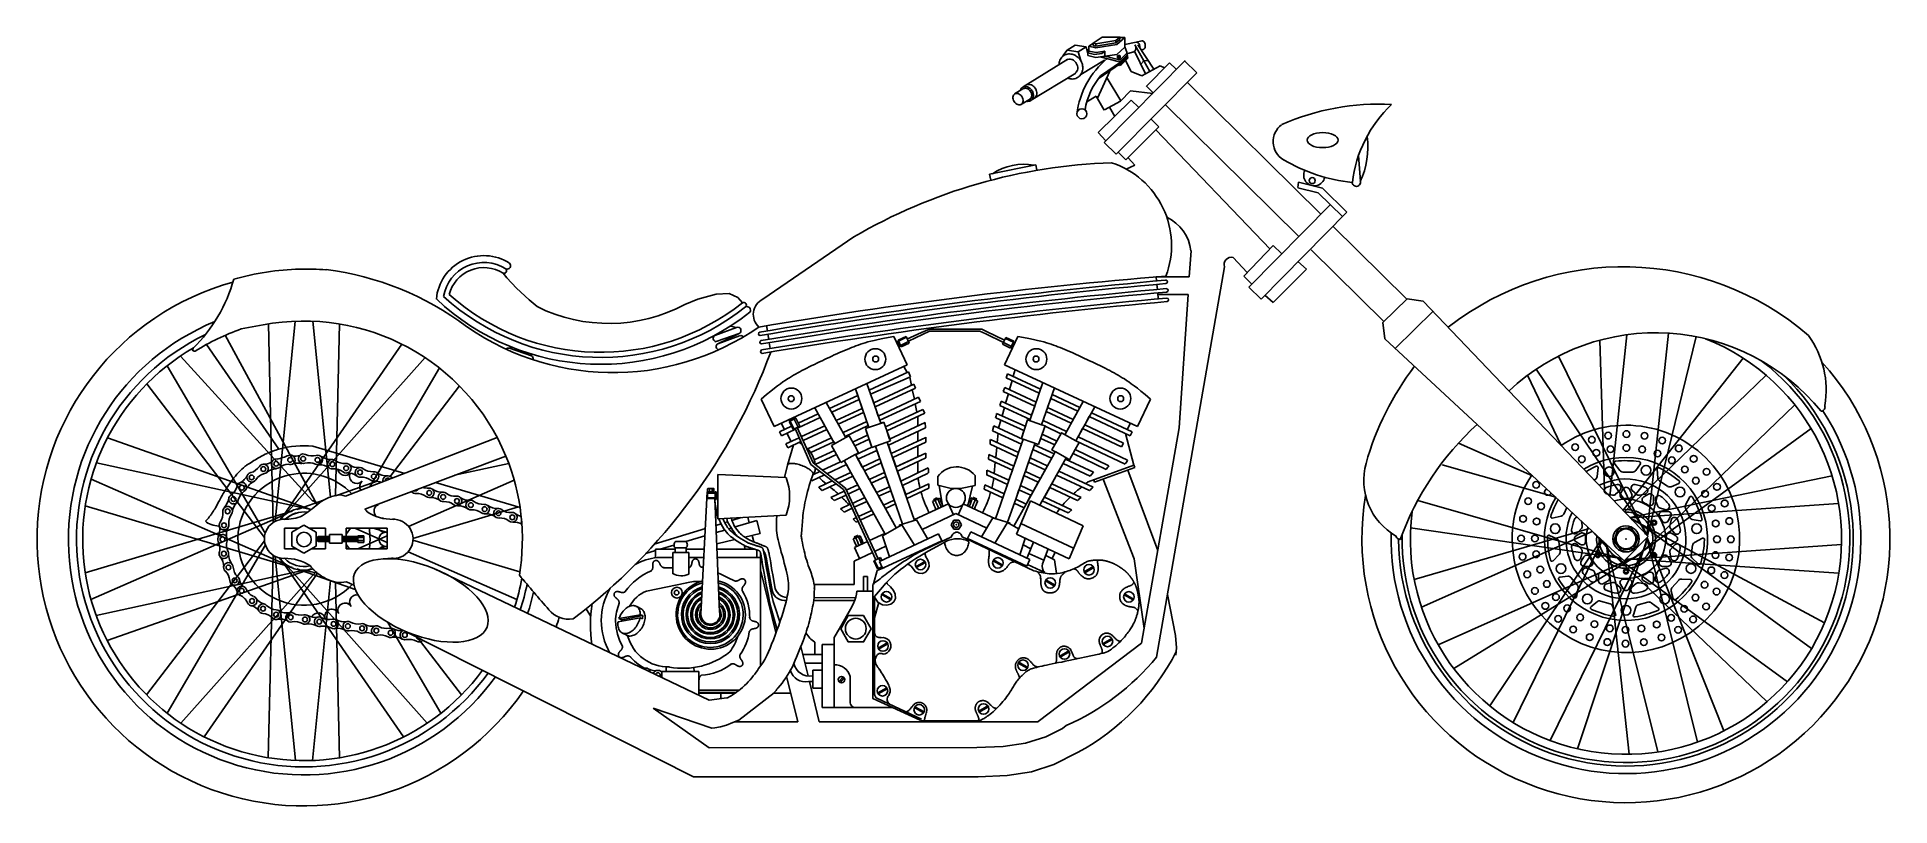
# Model space of a CAD drawing. Header units: millimetres. Extents: x -390 to 2317, y 0 to 1124.
import ezdxf

# ---------------------------------------------------------------- set-up
doc = ezdxf.new("R2010")
doc.units = ezdxf.units.MM
doc.layers.add('ceco.net 102 chopper', color=7, linetype='Continuous')

msp = doc.modelspace()

# ---------------------------------------------------------------- linework, layer by layer
at = {"layer": 'ceco.net 102 chopper'}
for p, q in [((1126.8, 1112.6), (1143, 1109.8)), ((1146.7, 1111), (1146.7, 1103.4)), ((1153.1, 1112.1), (1153.1, 1115.4)), ((1157, 1111.1), (1157, 1114.5)), ((1186.2, 1115.6), (1186.2, 1119)), ((1192.2, 1120.9), (1192.2, 1124.3)), ((1199.1, 1123.6), (1199.5, 1110)), ((1199.1, 1113.2), (1216.1, 1116.8)), ((1202, 1102.2), (1199.5, 1110)), ((1214, 1113), (1235.6, 1073.8)), ((1224.3, 1118.6), (1216.1, 1116.8)), ((1218.1, 1112.8), (1241.9, 1077.2)), ((1116, 1091.7), (1050.6, 1051.6)), ((1169.4, 1090.5), (1135.2, 1069.7)), ((1143, 1109.8), (1145.1, 1099.6)), ((1143.9, 1105.7), (1146.7, 1105.7)), ((1145.1, 1101.3), (1146.7, 1103.4)), ((1145.1, 1101.3), (1145.1, 1097.2)), ((1155.2, 1098.7), (1145.1, 1101.3)), ((1145.1, 1097.2), (1156.9, 1094.3)), ((1157.3, 1101.9), (1146.7, 1103.4)), ((1165.8, 1100.3), (1155.2, 1098.7)), ((1156.9, 1094.3), (1187.4, 1099)), ((1170.3, 1103.4), (1157.3, 1101.9)), ((1160.5, 1063.4), (1194.2, 1086.8)), ((1163.5, 1095.3), (1189.8, 1088.6)), ((1163.8, 1067.6), (1194.2, 1088.7)), ((1170.3, 1103.4), (1165.8, 1100.3)), ((1287.7, 1090), (1169.2, 970)), ((1169.4, 1090.5), (1170.5, 1090.2)), ((1170.3, 1096.4), (1170.3, 1103.4)), ((1170.5, 1096.4), (1189.8, 1091.5)), ((1187.4, 1099), (1199.1, 1109.4)), ((1188.6, 1096.4), (1188.6, 1094.3)), ((1189, 1083.2), (1189.8, 1083)), ((1192.7, 1096.4), (1192.7, 1094.3)), ((1194.2, 1088.7), (1201.9, 1096.6)), ((1194.2, 1086.8), (1201.9, 1094.7)), ((1194.6, 1092.8), (1202.3, 1100.5)), ((1194.6, 1089.9), (1202.7, 1098.1)), ((1194.6, 1086.6), (1203.2, 1095.3)), ((1194.6, 1084.3), (1203.6, 1093.4)), ((1208.8, 1074.1), (1200.3, 1089.9)), ((1201.9, 1096.6), (1201.4, 1096.8)), ((1201.9, 1096.6), (1201.9, 1094.7)), ((1202, 1102.2), (1203.6, 1093.4)), ((1213.7, 1103), (1202.4, 1099.6)), ((1213.3, 1103.8), (1229.7, 1070.7)), ((1222.9, 1084.4), (1227.1, 1089.4)), ((1225.5, 1106), (1223, 1105.4)), ((1227.1, 1089.4), (1233.5, 1089.9)), ((1230.4, 1052), (1264.8, 1086.8)), ((1264.8, 1086.8), (1274.4, 1077.3)), ((1286.5, 1089.7), (1304.3, 1072.2)), ((1127.6, 1071.6), (1059.9, 1030.5)), ((1177.2, 1074.4), (1159.3, 1034.8)), ((1173.6, 1064.3), (1193.6, 1031.2)), ((1186.5, 952.9), (1304.3, 1072.2)), ((1224.3, 1067.8), (1208.8, 1074.1)), ((1251.1, 1082.1), (1224.3, 1067.8)), ((1251.1, 1082.1), (1257.3, 1079.3)), ((1290.4, 1058.1), (1485.7, 865.1)), ((1050.5, 1048.6), (1038.2, 1041.1)), ((1061.5, 1033.8), (1046.8, 1025.4)), ((1143.7, 1029.6), (1157.5, 1037.6)), ((1169.2, 1017.4), (1157.5, 1037.6)), ((1160.4, 984.5), (1208.8, 1032.1)), ((1193.1, 1030.7), (1169.4, 1017.7)), ((1207.7, 1045.8), (1193.1, 1030.7)), ((1240, 1041.7), (1207.7, 1045.8)), ((1219.9, 1021.3), (1208.8, 1032.1)), ((1240.4, 1043.3), (1231.5, 1052.1)), ((1184.6, 1008.3), (1176.8, 1021.8)), ((1237.5, 1004.5), (1249, 993.2)), ((1454, 832.2), (1258.2, 1025.5)), ((1171.6, 972.5), (1160.4, 984.5)), ((1200.8, 944.6), (1249, 993.2)), ((1411.8, 814.1), (1244.5, 988.7)), ((1186.5, 952.9), (1169.2, 970)), ((1189.4, 955.8), (1200.8, 944.6)), ((1540.9, 951.3), (1543.5, 912.9)), ((1069.1, 937.2), (1001.8, 923.8)), ((1001.8, 923.8), (1003.6, 915)), ((1070.6, 929.5), (1069.1, 937.2)), ((1201.2, 931.3), (1213.9, 937.1)), ((1452.9, 912.2), (1451.9, 904.5)), ((1482, 896.6), (1452.3, 904)), ((1488, 903.4), (1452.9, 912.2)), ((1482, 896.6), (1517.3, 861.7)), ((1488, 903.4), (1523.7, 868.2)), ((1380.5, 758.8), (1499.6, 879.2)), ((1398.3, 741.2), (1523.7, 868.2)), ((1503.4, 847.6), (1611.2, 741.2)), ((803.3, 832), (670.4, 741.1)), ((1416.2, 819.5), (1373.4, 774.5)), ((1416.2, 819.5), (1428.2, 807.7)), ((1577.7, 708.3), (1471.4, 813.4)), ((1345, 788.2), (1245.8, 217.7)), ((1293.4, 773.6), (1296, 811.6)), ((1452.1, 795.9), (1464.5, 785.1)), ((296.4, 772.1), (290.9, 779)), ((310.6, 756.9), (296.4, 772.1)), ((1293.4, 773.6), (1245.2, 773.6)), ((1245.2, 773.6), (1245.8, 767.7)), ((1246.2, 762.7), (1246.9, 755.3)), ((1373.4, 774.5), (1384.9, 763.2)), ((1398.3, 741.2), (1380.5, 758.8)), ((1464.5, 785.1), (1416.2, 736.2)), ((328.9, 739.9), (310.6, 756.9)), ((340.5, 730.1), (328.9, 739.9)), ((556.5, 733.3), (575.5, 740.9)), ((575.5, 740.9), (602.4, 748.5)), ((602.4, 748.5), (621, 749.1)), ((621, 749.1), (633.9, 743.3)), ((633.9, 743.3), (640.6, 735.7)), ((1247.3, 750.3), (1248.1, 741.4)), ((1247.6, 747.8), (1291.7, 747.8)), ((1278.5, 553), (1291.7, 747.8)), ((1403.9, 747), (1416.2, 736.2)), ((1576.1, 706.7), (1611.8, 741.7)), ((1611.8, 741.7), (1635.4, 738.3)), ((-48.2, 549.4), (-52, 704.9)), ((-32.5, 511.9), (-12.9, 708.9)), ((38.5, 451.7), (12.9, 708.9)), ((45.9, 453.8), (52, 704.9)), ((1576.1, 706.7), (1579.3, 683.2)), ((1594.5, 669.1), (1649.7, 723.3)), ((19.1, 440.4), (-115, 688.2)), ((-59.8, 703.5), (-91.7, 697.5)), ((600.1, 688), (632.1, 699.6)), ((602.3, 678.9), (635.7, 690.8)), ((635.7, 690.8), (604.5, 675.8)), ((604.5, 675.8), (636.5, 687.4)), ((632.1, 699.6), (623.1, 701.6)), ((676, 702.2), (677.2, 694.8)), ((677.9, 689.8), (679, 682.4)), ((679.8, 677.5), (681.1, 668.7)), ((820.1, 677.3), (816.5, 676.2)), ((824, 678.4), (820.1, 677.3)), ((828.3, 679.6), (824, 678.4)), ((833.3, 680.8), (828.3, 679.6)), ((839, 682.1), (833.3, 680.8)), ((845.7, 683.5), (839, 682.1)), ((853.4, 685), (845.7, 683.5)), ((862, 686.5), (853.4, 685)), ((881.3, 645.2), (862, 686.5)), ((865.8, 678.4), (866.7, 678.9)), ((866.6, 679.1), (868.4, 679.9)), ((870.3, 671.2), (866.6, 679.1)), ((870.3, 671.2), (867, 679.2)), ((870.7, 671.4), (867.4, 679.4)), ((871.2, 671.6), (867.8, 679.6)), ((867.9, 681), (879.6, 686.6)), ((872.5, 671.2), (867.9, 681)), ((871.5, 671.8), (868.2, 679.8)), ((868.5, 679.7), (880.2, 685.3)), ((883.2, 679.1), (871.4, 673.5)), ((879.6, 686.6), (884.3, 676.7)), ((881, 682.7), (902.2, 692.1)), ((902.2, 692.1), (913.7, 697.1)), ((913.7, 697.1), (918.9, 697.1)), ((918.9, 697.1), (978.1, 697.1)), ((997.2, 693.8), (1023.7, 681.3)), ((1025.4, 685), (1020.7, 675.1)), ((1021.9, 677.5), (1033.6, 671.9)), ((1042.9, 686.5), (1023.6, 645.2)), ((1036.6, 678.1), (1024.8, 683.7)), ((1037.2, 679.4), (1025.4, 685)), ((1032.5, 669.6), (1037.2, 679.4)), ((1033.5, 670.2), (1036.8, 678.2)), ((1033.9, 670), (1037.2, 678)), ((1034.3, 669.8), (1037.7, 677.8)), ((1034.7, 669.6), (1038, 677.6)), ((1034.7, 669.7), (1038.4, 677.5)), ((1038.4, 677.5), (1036.7, 678.3)), ((1051.5, 685), (1042.9, 686.5)), ((1059.2, 683.5), (1051.5, 685)), ((1065.9, 682.1), (1059.2, 683.5)), ((1071.6, 680.8), (1065.9, 682.1)), ((1076.6, 679.6), (1071.6, 680.8)), ((1080.9, 678.4), (1076.6, 679.6)), ((1084.8, 677.3), (1080.9, 678.4)), ((1088.4, 676.2), (1084.8, 677.3)), ((1900.1, 460.8), (1893.5, 681.2)), ((1907.9, 452.7), (1933, 689.1)), ((1962.2, 395.6), (1993.5, 691.4)), ((1962.8, 395.1), (2034.3, 686.2)), ((12.4, 446.3), (-180.3, 657.9)), ((-36.9, 521.5), (-142.6, 674.7)), ((-8.8, 455.3), (143, 675.3)), ((-6.5, 449.6), (177, 655.5)), ((300.3, 669.3), (303.9, 670.7)), ((332.4, 658.1), (300.3, 669.3)), ((332.4, 658.1), (330.4, 661.3)), ((757, 651.1), (753.3, 649.4)), ((760.3, 652.6), (757, 651.1)), ((763.5, 654.2), (760.3, 652.6)), ((767.2, 655.9), (763.5, 654.2)), ((771, 657.7), (767.2, 655.9)), ((774.8, 659.4), (771, 657.7)), ((778.7, 661.2), (774.8, 659.4)), ((782.5, 662.9), (778.7, 661.2)), ((786.3, 664.6), (782.5, 662.9)), ((789.9, 666.1), (786.3, 664.6)), ((793.4, 667.6), (789.9, 666.1)), ((796.8, 669), (793.4, 667.6)), ((800, 670.3), (796.8, 669)), ((803.3, 671.5), (800, 670.3)), ((806.5, 672.7), (803.3, 671.5)), ((809.8, 673.9), (806.5, 672.7)), ((813.1, 675), (809.8, 673.9)), ((816.5, 676.2), (813.1, 675)), ((869.6, 672.7), (868.7, 672.2)), ((872.1, 672.1), (870.3, 671.2)), ((884.3, 676.7), (872.5, 671.2)), ((1020.7, 675.1), (1032.5, 669.6)), ((1032.9, 670.5), (1034.7, 669.7)), ((1091.8, 675), (1088.4, 676.2)), ((1095.1, 673.9), (1091.8, 675)), ((1098.4, 672.7), (1095.1, 673.9)), ((1101.6, 671.5), (1098.4, 672.7)), ((1104.9, 670.3), (1101.6, 671.5)), ((1108.1, 669), (1104.9, 670.3)), ((1111.5, 667.6), (1108.1, 669)), ((1115, 666.1), (1111.5, 667.6)), ((1118.6, 664.6), (1115, 666.1)), ((1122.4, 662.9), (1118.6, 664.6)), ((1124.4, 662), (1122.4, 662.9)), ((1147.9, 651.1), (1124.4, 662)), ((1151.6, 649.4), (1147.9, 651.1)), ((1958.8, 401.4), (1832.7, 657.7)), ((1927.2, 432.4), (2102.9, 654.8)), ((-56.6, 398.8), (-199.8, 643.7)), ((96.3, 466.7), (197.8, 640.4)), ((687.1, 554.7), (881.3, 645.2)), ((706.3, 624.3), (703.1, 622.3)), ((709.3, 626.2), (706.3, 624.3)), ((712.3, 628.1), (709.3, 626.2)), ((715.3, 629.8), (712.3, 628.1)), ((718.2, 631.6), (715.3, 629.8)), ((721.3, 633.3), (718.2, 631.6)), ((724.4, 634.9), (721.3, 633.3)), ((727.6, 636.7), (724.4, 634.9)), ((730.9, 638.4), (727.6, 636.7)), ((734.5, 640.2), (730.9, 638.4)), ((738.1, 642), (734.5, 640.2)), ((741.9, 643.9), (738.1, 642)), ((745.7, 645.7), (741.9, 643.9)), ((749.5, 647.6), (745.7, 645.7)), ((753.3, 649.4), (749.5, 647.6)), ((883.3, 635), (825.8, 608.2)), ((881.1, 634), (876.2, 642.8)), ((887.6, 615), (885, 627.1)), ((1023.6, 645.2), (1217.8, 554.7)), ((1036.3, 628.2), (1039.1, 638)), ((1155.4, 647.6), (1151.6, 649.4)), ((1159.2, 645.7), (1155.4, 647.6)), ((1163, 643.9), (1159.2, 645.7)), ((1166.8, 642), (1163, 643.9)), ((1170.4, 640.2), (1166.8, 642)), ((1174, 638.4), (1170.4, 640.2)), ((1177.3, 636.7), (1174, 638.4)), ((1180.5, 634.9), (1177.3, 636.7)), ((1183.6, 633.3), (1180.5, 634.9)), ((1186.7, 631.6), (1183.6, 633.3)), ((1189.6, 629.8), (1186.7, 631.6)), ((1192.6, 628.1), (1189.6, 629.8)), ((1195.6, 626.2), (1192.6, 628.1)), ((1198.6, 624.3), (1195.6, 626.2)), ((1201.8, 622.3), (1198.6, 624.3)), ((1837, 527.2), (1787.6, 629.7)), ((1956.4, 407.3), (1800.5, 638.8)), ((1929.4, 430.2), (2136.4, 629.8)), ((-57.7, 392.6), (-229.5, 617.2)), ((126, 481.8), (227.1, 614.1)), ((675.9, 601.5), (668.2, 595)), ((682, 606.5), (675.9, 601.5)), ((687.3, 610.8), (682, 606.5)), ((692, 614.4), (687.3, 610.8)), ((696.1, 617.4), (692, 614.4)), ((699.8, 620), (696.1, 617.4)), ((703.1, 622.3), (699.8, 620)), ((832.4, 589.3), (890.9, 616.5)), ((898, 597.5), (839.1, 570.1)), ((891.8, 594.6), (888.8, 608.7)), ((898, 597.5), (900.6, 591.6)), ((1025.1, 588.8), (1029.1, 602.7)), ((1030.8, 608.7), (1034.5, 621.9)), ((1096.5, 611.2), (1077.7, 557.4)), ((1096.5, 611.2), (1093.1, 601.7)), ((1205.1, 620), (1201.8, 622.3)), ((1208.8, 617.4), (1205.1, 620)), ((1212.9, 614.4), (1208.8, 617.4)), ((1217.6, 610.8), (1212.9, 614.4)), ((1222.9, 606.5), (1217.6, 610.8)), ((1229, 601.5), (1222.9, 606.5)), ((1236.7, 595), (1229, 601.5)), ((668.2, 595), (687.1, 554.7)), ((763, 590.1), (768, 581.2)), ((771.1, 575.6), (811.1, 594.3)), ((817.7, 575.5), (780.7, 558.3)), ((895.6, 576), (893.1, 588.2)), ((897, 555.8), (897, 569.5)), ((904.2, 579.9), (907, 574.2)), ((1019.9, 570.3), (1023.3, 582.5)), ((1091, 595.6), (1086.5, 582.7)), ((1138.6, 591.6), (1111.5, 542.9)), ((1130.6, 577.1), (1124, 565.2)), ((1138.6, 591.6), (1133.7, 582.8)), ((1207.2, 541.4), (1147.4, 569.3)), ((1217.8, 554.7), (1236.7, 595)), ((1952.3, 368.9), (2178.1, 586.6)), ((-44.9, 414.5), (-48.2, 549.4)), ((718.8, 566.9), (709, 562.1)), ((709, 562.1), (714.8, 550.4)), ((717, 568.2), (709.3, 564.4)), ((709.3, 564.4), (710.1, 562.6)), ((717, 568.2), (709.4, 564)), ((717.2, 567.8), (709.6, 563.6)), ((717.4, 567.4), (709.8, 563.2)), ((717.6, 567), (710, 562.8)), ((710.3, 562.7), (716.1, 551.1)), ((714.8, 550.4), (724.5, 555.2)), ((722.2, 554.1), (716.4, 565.8)), ((717.9, 566.5), (717, 568.2)), ((740.6, 499.1), (717.7, 551.9)), ((724.5, 555.2), (718.8, 566.9)), ((743.9, 501.5), (720.8, 553.4)), ((764, 550.5), (729.3, 534.3)), ((790.7, 540.4), (824.4, 556.1)), ((820.2, 551.7), (846.8, 560.9)), ((842.7, 559.7), (847.1, 561.2)), ((856.7, 533.7), (847.1, 561.3)), ((855.7, 536.5), (851.6, 548.3)), ((897, 533.6), (897, 547.8)), ((907.9, 552.9), (907.6, 560.7)), ((1006, 548.7), (1007.7, 555.9)), ((1012.8, 531.3), (1014.1, 544.9)), ((1014.8, 552.6), (1018.1, 564)), ((1077.5, 557.4), (1057.2, 564.6)), ((1078.7, 543.6), (1073.4, 528.6)), ((1077.7, 557.4), (1082.9, 555.7)), ((1082.9, 555.7), (1078.7, 543.6)), ((1111.5, 542.9), (1111, 543.2)), ((1197.4, 530.5), (1140.7, 557.4)), ((1223.7, 237.8), (1278.5, 553)), ((1946.9, 365.6), (2201.9, 552.1)), ((10.2, 433.4), (-287.1, 538.1)), ((147.2, 486.3), (13, 526)), ((60.8, 453), (282.4, 538.6)), ((715.2, 527.8), (706.4, 498.4)), ((770.8, 538.2), (736.2, 522.1)), ((774.9, 519.7), (745.4, 505.9)), ((791.6, 538.8), (770.7, 527.1)), ((770.7, 527.1), (778, 514)), ((775.5, 529.8), (775.5, 529.8)), ((804.7, 526.5), (810.3, 516.4)), ((810.3, 516.4), (805.6, 513.7)), ((837, 519.9), (809.3, 506.9)), ((825.6, 536.2), (829.7, 524.4)), ((829.7, 524.4), (829.8, 524.4)), ((829.8, 524.3), (856.7, 533.7)), ((834.9, 525.9), (874.6, 412)), ((852.3, 532.1), (892.2, 417.4)), ((908.5, 539), (858.1, 515.5)), ((865, 495.7), (908.5, 516)), ((870.2, 498.1), (908.5, 516)), ((897, 510.6), (897, 526.5)), ((1050.9, 536.5), (1010.3, 419.9)), ((1010.7, 509.3), (1012.2, 524.5)), ((1073.4, 528.6), (1050.9, 536.5)), ((1115.5, 508.1), (1097.4, 518.4)), ((1126.8, 521.2), (1176, 497.3)), ((1199.9, 500), (1127.7, 534.1)), ((1794.9, 482.8), (1686.8, 530.5)), ((10.1, 433.3), (-303.2, 501.6)), ((-42.1, 416.2), (-32.5, 511.9)), ((295, 511.7), (88.8, 434.2)), ((219.9, 483.5), (299.3, 500.8)), ((788.1, 462.9), (740.6, 499.1)), ((791.1, 464.6), (743.9, 501.5)), ((746.8, 490.6), (745.1, 485)), ((792.6, 499.1), (764, 485.8)), ((805.6, 513.7), (865.3, 406.5)), ((818.8, 490), (843.4, 501.5)), ((825.8, 477.4), (848.2, 487.8)), ((867.1, 489.7), (908.7, 509.1)), ((912.1, 494.2), (872.2, 474.9)), ((897, 486.9), (897, 503.6)), ((997.7, 490.9), (1029.9, 476.2)), ((999.9, 507.3), (1000.7, 513.9)), ((1037.1, 497), (1000.7, 513.9)), ((1008.5, 486), (1010.1, 502.6)), ((1075.9, 478.9), (1054, 489.1)), ((1060.8, 508.9), (1086, 497.1)), ((1102.8, 489.3), (1152.9, 466)), ((1153.3, 488), (1112.6, 507)), ((1212.6, 498.2), (1145.6, 474.1)), ((1148.7, 482.2), (1153.3, 488)), ((1154.8, 473.4), (1213.8, 494.8)), ((1203.7, 491.2), (1247.3, 373.3)), ((1213.8, 494.8), (1212.3, 498.6)), ((1828.8, 451.3), (1663.1, 499)), ((1889.3, 481.6), (1891, 494.8)), ((1922.6, 490.5), (1914.5, 501.1)), ((1941.7, 488.3), (1926.7, 488.3)), ((1952.5, 500.2), (1945.9, 490.5)), ((1978, 479.5), (1977, 492.7)), ((-26.5, 353.1), (-311, 477.9)), ((50.6, 454.8), (107.1, 474.7)), ((152.9, 408.6), (307.2, 476.3)), ((315.7, 436.5), (192.2, 473.1)), ((589.8, 463.7), (590.3, 464.2)), ((589.8, 459.5), (589.8, 463.7)), ((590.3, 464.2), (598.6, 464.2)), ((592.6, 463.7), (592.6, 459.5)), ((596.5, 459.5), (596.5, 463.7)), ((599.1, 463.7), (598.6, 464.2)), ((599, 459.5), (599, 463.7)), ((604.7, 484.6), (604.7, 419.8)), ((604.7, 484.6), (704.2, 480.3)), ((757.2, 461.3), (777.7, 470.9)), ((769.6, 451.2), (789.3, 460.4)), ((781.1, 472.5), (802, 482.2)), ((835.6, 360), (788.1, 462.9)), ((838.7, 361.5), (791.1, 464.6)), ((792.4, 461.8), (809, 469.6)), ((828.9, 471.8), (850.3, 481.8)), ((857.6, 460.7), (839.5, 452.8)), ((874.3, 468.8), (912.1, 486.4)), ((879.1, 455.2), (912.9, 470.9)), ((912.1, 486.4), (912.1, 486.7)), ((912.8, 464.5), (912.8, 470.9)), ((926, 481.7), (926, 469.3)), ((926, 469.3), (945.4, 464.2)), ((928.2, 468.7), (933.1, 438.8)), ((945.4, 464.2), (959.1, 464.2)), ((959.1, 464.2), (980.6, 468.6)), ((976.7, 467.8), (969.7, 439.5)), ((980.6, 468.6), (980.6, 483.1)), ((993.9, 463.1), (994.6, 469.7)), ((1023, 456.5), (994.6, 469.7)), ((1027.8, 470.1), (997.5, 484.3)), ((1135.3, 451.2), (1092.6, 471.1)), ((1153.4, 477.6), (1154.8, 473.4)), ((1167.7, 478), (1213.1, 361.4)), ((1885.1, 476.6), (1886.8, 477.6)), ((1922.6, 461.3), (1916.3, 455.7)), ((1927.3, 463.5), (1923.5, 456.9)), ((1936, 463.5), (1939.8, 456.9)), ((1937.5, 421.7), (2232.7, 482.8)), ((1940.6, 461.3), (1946.9, 455.7)), ((1992.9, 467.2), (1980.3, 475.4)), ((2008.5, 471.5), (1997.6, 466.8)), ((-17.2, 348.9), (-319.5, 439)), ((-33.8, 419), (-8.8, 455.3)), ((-26.9, 426.6), (-6.5, 449.6)), ((-10.3, 433.4), (-6.9, 434.6)), ((-6.9, 434.6), (28.7, 447.1)), ((89.2, 433.7), (89.9, 434.6)), ((159.2, 391.2), (313.5, 437.2)), ((580, 280.9), (589.3, 459.5)), ((588.8, 449.6), (600.2, 449.6)), ((589.2, 458.2), (599.9, 458.2)), ((589.3, 459.5), (599.8, 459.5)), ((590.9, 450.5), (600.9, 450.5)), ((591, 457.4), (600.9, 457.4)), ((600.9, 448), (600.9, 459.3)), ((600.9, 459.3), (602.4, 459.3)), ((602.4, 448), (600.9, 448)), ((602.4, 459.3), (602.4, 448)), ((602.4, 457.4), (604.7, 457.4)), ((602.4, 450.5), (604.7, 450.5)), ((822.6, 445.3), (815.1, 442)), ((846.6, 440), (862.3, 447.3)), ((891.8, 418.8), (941.6, 442)), ((920.2, 448.1), (924.7, 450.4)), ((920.8, 446.4), (920.2, 448.1)), ((924.7, 450.4), (925.8, 448.6)), ((941.6, 442), (949.1, 425.8)), ((963.3, 442), (955.8, 425.8)), ((1010.4, 420), (963.3, 442)), ((1039.9, 448.6), (1028.1, 414.8)), ((1055, 441.5), (1039.9, 448.6)), ((1040.8, 397.6), (1061.7, 446.4)), ((1061.7, 446.4), (1138.5, 409.6)), ((1116.4, 428.5), (1078.7, 446.1)), ((1923.2, 361.7), (1627.4, 446.8)), ((1844.9, 436.3), (1840.6, 426.8)), ((1903.7, 456.2), (1912, 454.5)), ((1938.1, 421.1), (2242.2, 442.1)), ((1959.4, 456.1), (1951.2, 454.5)), ((1964.2, 455.9), (1957.6, 452.1)), ((1971.7, 451.5), (1971.7, 443.9)), ((1974.7, 447.3), (1977.4, 439.2)), ((1988.5, 433.4), (1980.5, 436.1)), ((2024.6, 421.8), (2018.4, 435.5)), ((2018.7, 440.2), (2025, 451.9)), ((-17.2, 431.1), (-319.6, 341)), ((-26.5, 426.9), (-311.2, 302)), ((-144.1, 416.3), (-142.5, 414.8)), ((-142.5, 414.8), (-140.5, 413.6)), ((-140.5, 413.6), (-138.2, 412.4)), ((-138.2, 412.4), (-135.6, 411.5)), ((-135.6, 411.5), (-132.9, 410.7)), ((-132.9, 410.7), (-130.2, 410)), ((-130.2, 410), (-127.5, 409.4)), ((-127.5, 409.4), (-124.9, 409)), ((0, 410.6), (-17.8, 400.3)), ((17.8, 400.3), (0, 410.6)), ((609.4, 412.7), (601.9, 410.3)), ((604.7, 419.8), (704.3, 425.3)), ((606.3, 419.9), (609.7, 412)), ((609.7, 412), (611.5, 408.4)), ((611.5, 408.4), (613.4, 405.3)), ((612, 420.2), (613.5, 416.8)), ((613.5, 416.8), (615.3, 413.2)), ((618.7, 415.5), (614.7, 414.3)), ((615.3, 413.2), (617.1, 410.1)), ((617.1, 410.1), (619, 407.4)), ((619, 407.4), (620.9, 405)), ((624.4, 420.9), (625.1, 417.5)), ((638.6, 421.7), (625.1, 417.5)), ((625.1, 417.5), (626.9, 413.4)), ((626.9, 413.4), (628.7, 409.8)), ((628.7, 409.8), (630.5, 406.7)), ((661.7, 417.3), (629.8, 407.9)), ((630.5, 406.7), (632.4, 404)), ((648.4, 422.2), (650.4, 413.8)), ((666.4, 398.5), (661.7, 417.3)), ((690.5, 418.9), (690.2, 414)), ((690.2, 414), (690.2, 409.9)), ((690.2, 409.9), (690.3, 406.3)), ((690.3, 406.3), (690.5, 402.8)), ((691.1, 424.3), (690.5, 418.9)), ((802.2, 419.3), (807.2, 421.6)), ((810.3, 423.1), (829.8, 432.2)), ((845.2, 395.1), (873.6, 411.3)), ((869.5, 410.5), (870, 409.3)), ((894.8, 418.2), (869.6, 410.5)), ((873.6, 411.3), (891.8, 381.1)), ((911.4, 390.3), (894.8, 418.2)), ((952.4, 427.4), (903, 404.3)), ((945.4, 411.3), (949.4, 417.9)), ((945.4, 411.3), (949.4, 404.6)), ((949.6, 417.9), (956.8, 417.9)), ((952.4, 427.4), (997.6, 406.3)), ((956.8, 417.9), (960.8, 411.3)), ((956.8, 404.6), (960.8, 411.3)), ((990, 393.5), (1006.6, 421.4)), ((1006.6, 421.4), (1031.8, 413.7)), ((1027.8, 414.5), (1009.6, 384.3)), ((1044, 405.2), (1027.8, 414.5)), ((1031.8, 413.7), (1031.5, 412.4)), ((1047.4, 413.1), (1124.5, 377)), ((1138.5, 409.6), (1117.9, 361.4)), ((1925.3, 361.8), (1616.9, 406.8)), ((1836.8, 423.9), (1823.9, 421)), ((1866.3, 416.5), (1867.5, 410.2)), ((1939.8, 419.4), (1939.6, 419.4)), ((1945.4, 416.4), (1940.4, 418.6)), ((1943.4, 417.4), (2221.5, 267.7)), ((1949.1, 414.8), (2202.7, 230.3)), ((1992.5, 430.8), (1984.9, 430.7)), ((1996.8, 423.3), (1993, 416.7)), ((1997.3, 418), (1995.6, 409.8)), ((2040, 417), (2028.4, 419)), ((-57.6, 387.6), (-229.9, 162.3)), ((-56.4, 381.7), (-200.1, 135.7)), ((-28.4, 376), (-28.4, 406)), ((-28.4, 406), (-8, 406)), ((-17.8, 400.3), (-17.8, 379.7)), ((-17.8, 379.7), (0, 369.4)), ((0, 369.4), (17.8, 379.7)), ((8, 406), (31.6, 406)), ((17.8, 379.7), (17.8, 400.3)), ((17.9, 390), (20.5, 394)), ((20.5, 386.6), (17.9, 390)), ((20.5, 394), (20.5, 386.6)), ((20.5, 394), (37.4, 394)), ((20.5, 390.8), (21, 386.6)), ((37.4, 386.6), (20.5, 386.6)), ((21.3, 394), (22, 386.6)), ((22.4, 394), (23.1, 386.6)), ((23.5, 394), (24.2, 386.6)), ((24.7, 394), (25.4, 386.6)), ((25.8, 394), (26.5, 386.6)), ((26.9, 394), (27.7, 386.6)), ((28.1, 394), (28.8, 386.6)), ((29.2, 394), (29.9, 386.6)), ((30.2, 394), (30.9, 386.6)), ((31.3, 394), (32, 386.6)), ((31.6, 406), (31.6, 394)), ((31.6, 386.6), (31.6, 376)), ((32.5, 394), (33.2, 386.6)), ((33.6, 394), (34.3, 386.6)), ((34.7, 394), (35.5, 386.6)), ((35.9, 394), (36.6, 386.6)), ((37, 394), (37.4, 390.2)), ((37.4, 396.7), (37.4, 384.4)), ((55.7, 396.7), (37.4, 396.7)), ((37.4, 384.4), (55.7, 384.4)), ((55.6, 394), (56.3, 386.6)), ((55.7, 384.4), (55.7, 396.7)), ((55.7, 394), (78.9, 394)), ((78.9, 386.6), (55.7, 386.6)), ((56.7, 394), (57.4, 386.6)), ((57.7, 394), (58.5, 386.6)), ((58.9, 394), (59.6, 386.6)), ((60, 394), (60.7, 386.6)), ((61.1, 394), (61.9, 386.6)), ((61.6, 394), (61.6, 406)), ((61.6, 397.6), (68, 406)), ((61.6, 406), (121.6, 406)), ((61.6, 376), (61.6, 386.6)), ((61.6, 382.4), (66.5, 376)), ((62.3, 394), (63, 386.6)), ((63.4, 394), (64.1, 386.6)), ((64.6, 394), (65.3, 386.6)), ((65.7, 394), (66.4, 386.6)), ((66.7, 394), (67.4, 386.6)), ((67.8, 394), (68.6, 386.6)), ((69, 394), (69.7, 386.6)), ((70.1, 394), (70.8, 386.6)), ((71.3, 394), (72, 386.6)), ((72.4, 394), (73.1, 386.6)), ((73.5, 394), (74.3, 386.6)), ((74.2, 406), (121.6, 385.2)), ((74.6, 394), (75.3, 386.6)), ((75.7, 394), (76.4, 386.6)), ((76.8, 394), (77.5, 386.6)), ((77.9, 394), (78.6, 386.6)), ((78.6, 376), (121.6, 394.8)), ((87.2, 395.2), (78.9, 395.2)), ((78.9, 395.2), (78.9, 385.3)), ((78.9, 392.4), (87.2, 392.4)), ((78.9, 388.3), (87.2, 388.3)), ((78.9, 385.3), (87.2, 385.3)), ((87.2, 385.3), (87.2, 395.2)), ((101.6, 406), (121.6, 400)), ((108, 376), (121.6, 380)), ((121.6, 406), (121.6, 376)), ((159.2, 388.8), (315.5, 342.2)), ((586.5, 405.6), (511.8, 382.6)), ((542.9, 386.7), (557.8, 386.7)), ((585.9, 394.9), (557.9, 386.6)), ((629.5, 389.5), (603, 383.1)), ((613.4, 405.3), (615.3, 402.6)), ((615.3, 402.6), (617.2, 400.1)), ((617.2, 400.1), (619.2, 398)), ((619.2, 398), (621.2, 396)), ((620.9, 405), (622.9, 402.8)), ((621.2, 396), (623.3, 394.2)), ((622.9, 402.8), (625, 400.9)), ((623.3, 394.2), (625.5, 392.5)), ((625, 400.9), (627.1, 399)), ((625.5, 392.5), (627.6, 390.9)), ((627.1, 399), (629.2, 397.3)), ((627.6, 390.9), (629.8, 389.3)), ((629.2, 397.3), (631.4, 395.7)), ((629.8, 389.3), (631.9, 387.9)), ((631.4, 395.7), (633.5, 394.1)), ((631.9, 387.9), (634, 386.5)), ((632.4, 404), (634.2, 401.7)), ((633.5, 394.1), (635.7, 392.7)), ((634, 386.5), (635.9, 385.3)), ((634.2, 401.7), (636.1, 399.6)), ((635.7, 392.7), (637.7, 391.3)), ((635.9, 385.3), (637.7, 384.2)), ((636.1, 399.6), (638, 397.8)), ((637.7, 391.3), (639.6, 390.1)), ((637.7, 384.2), (639.3, 383.2)), ((638, 397.8), (639.8, 396.2)), ((639.3, 383.2), (640.8, 382.4)), ((639.6, 390.1), (641.4, 389)), ((639.8, 396.2), (641.7, 394.7)), ((640.8, 382.4), (642, 381.7)), ((641.4, 389), (643.1, 388)), ((641.7, 394.7), (643.5, 393.3)), ((642, 381.7), (643.1, 381.1)), ((643.1, 388), (644.5, 387.2)), ((643.1, 381.1), (644.1, 380.6)), ((643.5, 393.3), (645.4, 392.1)), ((666.4, 398.5), (643.9, 393.1)), ((644.1, 380.6), (645, 380.1)), ((644.5, 387.2), (645.7, 386.5)), ((645, 380.1), (645.9, 379.7)), ((645.4, 392.1), (647.2, 391)), ((645.7, 386.5), (646.8, 385.9)), ((645.9, 379.7), (646.7, 379.3)), ((646.7, 379.3), (647.6, 379)), ((646.8, 385.9), (647.8, 385.4)), ((647.2, 391), (648.9, 390)), ((647.8, 385.4), (648.7, 384.9)), ((648.7, 384.9), (649.6, 384.5)), ((648.9, 390), (650.6, 389)), ((649.6, 384.5), (650.4, 384.2)), ((650.4, 384.2), (651.3, 383.8)), ((650.6, 389), (652.3, 388.2)), ((651.3, 383.8), (652.2, 383.5)), ((652.2, 383.5), (653.2, 383.1)), ((652.3, 388.2), (653.8, 387.5)), ((653.2, 383.1), (654.2, 382.8)), ((653.8, 387.5), (655.3, 386.8)), ((654.2, 382.8), (655.2, 382.5)), ((654.9, 395.7), (657.2, 386.1)), ((655.2, 382.5), (656.1, 382.1)), ((655.3, 386.8), (656.7, 386.3)), ((656.1, 382.1), (657.1, 381.8)), ((656.7, 386.3), (658, 385.8)), ((657.1, 381.8), (658, 381.6)), ((658, 385.8), (659.3, 385.3)), ((658, 381.6), (658.8, 381.3)), ((658.8, 381.3), (659.6, 381)), ((659.3, 385.3), (660.5, 384.9)), ((659.6, 381), (660.4, 380.8)), ((660.4, 380.8), (661, 380.6)), ((660.5, 384.9), (661.6, 384.5)), ((661, 380.6), (661.7, 380.4)), ((661.6, 384.5), (662.7, 384.1)), ((661.7, 380.4), (662.3, 380.2)), ((662.3, 380.2), (662.9, 380)), ((662.7, 384.1), (663.7, 383.7)), ((662.9, 380), (663.4, 379.9)), ((663.4, 379.9), (664, 379.7)), ((663.7, 383.7), (664.7, 383.3)), ((664, 379.7), (664.6, 379.5)), ((664.6, 379.5), (665.2, 379.3)), ((664.7, 383.3), (665.7, 382.9)), ((665.2, 379.3), (665.7, 379.2)), ((665.7, 382.9), (666.6, 382.5)), ((665.7, 379.2), (666.3, 379)), ((666.6, 382.5), (667.5, 382.1)), ((667.5, 382.1), (668.3, 381.7)), ((668.3, 381.7), (669.1, 381.4)), ((669.1, 381.4), (669.9, 381)), ((669.9, 381), (670.6, 380.7)), ((670.6, 380.7), (671.3, 380.4)), ((671.3, 380.4), (672, 380.2)), ((672, 380.2), (672.6, 379.9)), ((672.6, 379.9), (673.2, 379.7)), ((673.2, 379.7), (673.7, 379.5)), ((673.7, 379.5), (674.2, 379.4)), ((674.2, 379.4), (674.7, 379.2)), ((674.7, 379.2), (675.1, 379)), ((690.5, 402.8), (690.9, 399.4)), ((690.9, 399.4), (691.4, 396)), ((691.4, 396), (692, 392.5)), ((692, 392.5), (692.8, 388.9)), ((692.8, 388.9), (693.7, 385)), ((693.7, 385), (694.8, 380.7)), ((694.8, 380.7), (696.1, 376)), ((804.2, 377.9), (823.3, 386.8)), ((826.4, 388.3), (848.6, 398.6)), ((850.3, 379.7), (833.8, 372)), ((840.8, 357.4), (927.3, 397.7)), ((855.5, 364.2), (845.2, 395.1)), ((931.8, 387.9), (846.6, 348.2)), ((924.4, 379.5), (912.2, 372.8)), ((938.9, 387.2), (924.4, 379.5)), ((927.3, 397.7), (931.8, 387.9)), ((949.6, 404.6), (956.8, 404.6)), ((1066.3, 343.9), (968.9, 390)), ((974.1, 400.9), (969.5, 391.1)), ((969.5, 391.1), (1056, 350.8)), ((1060.6, 360.6), (974.1, 400.9)), ((1117.9, 361.4), (1040.8, 397.6)), ((1045.9, 367.4), (1053.8, 391.3)), ((1050.6, 381.6), (1062.1, 376.2)), ((1057.1, 364.3), (1066.1, 385.9)), ((1878.1, 405.5), (1622.1, 331.2)), ((1882.3, 401.5), (1632.7, 290.7)), ((1895.4, 389.3), (1732.7, 146.2)), ((1896.9, 388), (1766.8, 122)), ((1819.9, 395.7), (1830.5, 390.6)), ((1833.3, 386.8), (1835.4, 371.9)), ((1858.5, 394.9), (1865.1, 398.7)), ((1858.5, 386.2), (1865.1, 382.4)), ((1860.7, 381.9), (1866.3, 375.6)), ((1860.8, 399.6), (1866.4, 405.9)), ((1960, 383.5), (1860.8, 83.6)), ((1911.1, 369.3), (1883, 400.9)), ((1906.6, 373.8), (1897.2, 387.7)), ((1902.5, 382.8), (1978, 79)), ((1902.9, 382.4), (1936.2, 75.6)), ((1928.9, 358.3), (1964, 393.8)), ((1933.6, 360.6), (2246.4, 382.2)), ((1957.9, 403.5), (1960.2, 397.6)), ((1959.4, 381.3), (1961.9, 391.7)), ((1960.6, 397.8), (1960.8, 397)), ((1961.3, 387.4), (1961.8, 391.6)), ((1962.1, 391.9), (2036.2, 93.4)), ((1962.4, 392.2), (2074.7, 110)), ((2002.2, 381.5), (1996.6, 375.1)), ((2002.3, 399.1), (1996.7, 405.5)), ((2004.4, 394.9), (1997.8, 398.7)), ((2004.4, 386.2), (1997.8, 382.4)), ((2026.8, 366.5), (2028.9, 381.3)), ((2031.7, 385.1), (2043.3, 391.6)), ((-44.9, 366.8), (-52.1, 70.5)), ((-42.2, 365.2), (-12.4, 66.5)), ((-33.8, 361), (145.6, 100.9)), ((-11.4, 376), (-28.4, 376)), ((-26.9, 353.4), (61.7, 253.9)), ((31.6, 376), (11.4, 376)), ((121.6, 376), (61.6, 376)), ((152.1, 371.8), (311.2, 302)), ((509.6, 352.8), (509.7, 353)), ((509.6, 352.6), (509.6, 352.8)), ((509.6, 352.4), (509.6, 352.6)), ((509.6, 352.3), (509.6, 352.4)), ((509.6, 352.1), (509.6, 352.3)), ((509.6, 352), (509.6, 352.1)), ((509.6, 351.9), (509.6, 352)), ((509.7, 354.2), (509.8, 354.5)), ((509.7, 353.9), (509.7, 354.2)), ((509.7, 353.6), (509.7, 353.9)), ((509.7, 353.4), (509.7, 353.6)), ((509.7, 353.2), (509.7, 353.4)), ((509.7, 353), (509.7, 353.2)), ((509.8, 355.1), (509.9, 355.4)), ((509.8, 354.8), (509.8, 355.1)), ((509.8, 354.5), (509.8, 354.8)), ((509.9, 355.4), (510, 355.7)), ((510, 355.7), (510.1, 355.9)), ((510.1, 355.9), (510.2, 356.2)), ((510.2, 356.2), (510.4, 356.5)), ((510.4, 356.5), (510.5, 356.8)), ((510.5, 356.8), (510.7, 357)), ((510.7, 357), (510.9, 357.3)), ((510.9, 357.3), (511.1, 357.5)), ((511.1, 357.5), (511.3, 357.7)), ((511.3, 357.7), (511.6, 357.9)), ((511.6, 357.9), (511.8, 358.1)), ((511.8, 358.1), (512, 358.2)), ((512, 358.2), (512.3, 358.4)), ((512.3, 358.4), (512.5, 358.5)), ((512.5, 358.5), (512.8, 358.6)), ((512.8, 358.6), (513, 358.7)), ((513, 358.7), (513.3, 358.8)), ((513.3, 358.8), (513.5, 358.8)), ((513.5, 358.8), (513.8, 358.9)), ((513.7, 363.1), (513.7, 375.4)), ((513.7, 375.4), (542.4, 375.4)), ((513.8, 358.9), (514.1, 358.9)), ((514.1, 358.9), (514.4, 358.9)), ((514.4, 358.9), (514.6, 358.9)), ((514.6, 358.9), (514.9, 358.9)), ((514.9, 358.9), (515.2, 358.8)), ((515.2, 358.8), (515.5, 358.8)), ((515.5, 358.8), (515.8, 358.7)), ((515.8, 358.7), (516.1, 358.6)), ((516.1, 358.6), (516.4, 358.4)), ((516.4, 358.4), (516.6, 358.3)), ((516.6, 358.3), (516.9, 358.2)), ((516.9, 358.2), (517.2, 358)), ((517.2, 358), (517.4, 357.8)), ((517.4, 357.8), (517.7, 357.6)), ((517.7, 357.6), (517.9, 357.4)), ((517.9, 357.4), (518.1, 357.1)), ((518.1, 357.1), (518.3, 356.9)), ((518.3, 356.9), (518.4, 356.7)), ((518.4, 356.7), (518.6, 356.4)), ((518.6, 356.4), (518.7, 356.2)), ((518.7, 356.2), (518.9, 356)), ((518.9, 356), (519, 355.7)), ((519, 355.7), (519.1, 355.5)), ((519.1, 355.5), (519.2, 355.4)), ((519.2, 355.4), (519.3, 355.2)), ((519.3, 355.2), (519.4, 355.1)), ((519.4, 355.1), (519.5, 354.9)), ((519.5, 354.9), (519.6, 354.8)), ((519.6, 354.8), (519.7, 354.7)), ((519.7, 354.7), (519.7, 354.6)), ((519.7, 354.6), (519.8, 354.5)), ((519.8, 354.5), (519.8, 354.4)), ((519.8, 354.4), (519.8, 354.3)), ((519.8, 354.3), (519.9, 354.2)), ((519.9, 354.2), (519.9, 354.1)), ((519.9, 354.1), (520, 354)), ((520, 354), (520, 353.8)), ((520, 353.8), (520.1, 353.6)), ((520.1, 353.6), (520.2, 353.4)), ((520.2, 353.4), (520.3, 353.2)), ((520.3, 353.2), (520.4, 353)), ((520.4, 353), (520.5, 352.7)), ((520.5, 352.7), (520.6, 352.5)), ((520.6, 352.5), (520.8, 352.2)), ((520.8, 352.2), (520.9, 351.9)), ((520.9, 351.9), (521.1, 351.7)), ((538.9, 339.6), (538.9, 370.6)), ((538.9, 370.6), (562.1, 370.6)), ((542.2, 377.3), (558.2, 377.3)), ((542.4, 370.6), (542.4, 377.3)), ((558.2, 377.3), (558.2, 370.6)), ((558.2, 375.4), (584.9, 375.4)), ((562.1, 370.6), (562.1, 339.1)), ((565.9, 352), (566, 352)), ((565.9, 351.9), (565.9, 352)), ((565.9, 351.9), (565.9, 351.9)), ((566, 352.2), (566.1, 352.3)), ((566, 352.2), (566, 352.2)), ((566, 352.2), (566, 352.2)), ((566, 352.1), (566, 352.2)), ((566, 352.1), (566, 352.1)), ((566, 352.1), (566, 352.1)), ((566, 352), (566, 352.1)), ((566.1, 352.5), (566.2, 352.5)), ((566.1, 352.5), (566.1, 352.5)), ((566.1, 352.4), (566.1, 352.5)), ((566.1, 352.4), (566.1, 352.4)), ((566.1, 352.4), (566.1, 352.4)), ((566.1, 352.3), (566.1, 352.4)), ((566.1, 352.3), (566.1, 352.3)), ((566.2, 352.8), (566.3, 352.8)), ((566.2, 352.8), (566.2, 352.8)), ((566.2, 352.7), (566.2, 352.8)), ((566.2, 352.7), (566.2, 352.7)), ((566.2, 352.7), (566.2, 352.7)), ((566.2, 352.6), (566.2, 352.7)), ((566.2, 352.6), (566.2, 352.6)), ((566.2, 352.5), (566.2, 352.6)), ((566.3, 353.1), (566.4, 353.2)), ((566.3, 353.1), (566.3, 353.1)), ((566.3, 353.1), (566.3, 353.1)), ((566.3, 353), (566.3, 353.1)), ((566.3, 353), (566.3, 353)), ((566.3, 353), (566.3, 353)), ((566.3, 352.9), (566.3, 353)), ((566.3, 352.9), (566.3, 352.9)), ((566.3, 352.8), (566.3, 352.9)), ((566.4, 353.6), (566.5, 353.6)), ((566.4, 353.5), (566.4, 353.6)), ((566.4, 353.5), (566.4, 353.5)), ((566.4, 353.5), (566.4, 353.5)), ((566.4, 353.4), (566.4, 353.5)), ((566.4, 353.4), (566.4, 353.4)), ((566.4, 353.4), (566.4, 353.4)), ((566.4, 353.3), (566.4, 353.4)), ((566.4, 353.3), (566.4, 353.3)), ((566.4, 353.3), (566.4, 353.3)), ((566.4, 353.2), (566.4, 353.3)), ((566.4, 353.2), (566.4, 353.2)), ((566.5, 354), (566.6, 354.1)), ((566.5, 354), (566.5, 354)), ((566.5, 354), (566.5, 354)), ((566.5, 353.9), (566.5, 354)), ((566.5, 353.9), (566.5, 353.9)), ((566.5, 353.9), (566.5, 353.9)), ((566.5, 353.8), (566.5, 353.9)), ((566.5, 353.8), (566.5, 353.8)), ((566.5, 353.8), (566.5, 353.8)), ((566.5, 353.7), (566.5, 353.8)), ((566.5, 353.7), (566.5, 353.7)), ((566.5, 353.7), (566.5, 353.7)), ((566.5, 353.6), (566.5, 353.7)), ((566.5, 353.6), (566.5, 353.6)), ((566.6, 354.6), (566.7, 354.7)), ((566.6, 354.6), (566.6, 354.6)), ((566.6, 354.6), (566.6, 354.6)), ((566.6, 354.6), (566.6, 354.6)), ((566.6, 354.5), (566.6, 354.6)), ((566.6, 354.5), (566.6, 354.5)), ((566.6, 354.5), (566.6, 354.5)), ((566.6, 354.5), (566.6, 354.5)), ((566.6, 354.4), (566.6, 354.5)), ((566.6, 354.4), (566.6, 354.4)), ((566.6, 354.4), (566.6, 354.4)), ((566.6, 354.4), (566.6, 354.4)), ((566.6, 354.3), (566.6, 354.4)), ((566.6, 354.3), (566.6, 354.3)), ((566.6, 354.3), (566.6, 354.3)), ((566.6, 354.2), (566.6, 354.3)), ((566.6, 354.2), (566.6, 354.2)), ((566.6, 354.2), (566.6, 354.2)), ((566.6, 354.2), (566.6, 354.2)), ((566.6, 354.1), (566.6, 354.2)), ((566.6, 354.1), (566.6, 354.1)), ((566.6, 354.1), (566.6, 354.1)), ((566.7, 355.5), (566.8, 355.5)), ((566.7, 355.5), (566.7, 355.5)), ((566.7, 355.5), (566.7, 355.5)), ((566.7, 355.4), (566.7, 355.5)), ((566.7, 355.4), (566.7, 355.4)), ((566.7, 355.4), (566.7, 355.4)), ((566.7, 355.4), (566.7, 355.4)), ((566.7, 355.4), (566.7, 355.4)), ((566.7, 355.4), (566.7, 355.4)), ((566.7, 355.4), (566.7, 355.4)), ((566.7, 355.3), (566.7, 355.4)), ((566.7, 355.3), (566.7, 355.3)), ((566.7, 355.3), (566.7, 355.3)), ((566.7, 355.3), (566.7, 355.3)), ((566.7, 355.3), (566.7, 355.3)), ((566.7, 355.3), (566.7, 355.3)), ((566.7, 355.3), (566.7, 355.3)), ((566.7, 355.2), (566.7, 355.3)), ((566.7, 355.2), (566.7, 355.2)), ((566.7, 355.2), (566.7, 355.2)), ((566.7, 355.2), (566.7, 355.2)), ((566.7, 355.2), (566.7, 355.2)), ((566.7, 355.2), (566.7, 355.2)), ((566.7, 355.1), (566.7, 355.2)), ((566.7, 355.1), (566.7, 355.1)), ((566.7, 355.1), (566.7, 355.1)), ((566.7, 355.1), (566.7, 355.1)), ((566.7, 355.1), (566.7, 355.1)), ((566.7, 355.1), (566.7, 355.1)), ((566.7, 355), (566.7, 355.1)), ((566.7, 355), (566.7, 355)), ((566.7, 355), (566.7, 355)), ((566.7, 355), (566.7, 355)), ((566.7, 355), (566.7, 355)), ((566.7, 355), (566.7, 355)), ((566.7, 354.9), (566.7, 355)), ((566.7, 354.9), (566.7, 354.9)), ((566.7, 354.9), (566.7, 354.9)), ((566.7, 354.9), (566.7, 354.9)), ((566.7, 354.9), (566.7, 354.9)), ((566.7, 354.8), (566.7, 354.9)), ((566.7, 354.8), (566.7, 354.8)), ((566.7, 354.8), (566.7, 354.8)), ((566.7, 354.8), (566.7, 354.8)), ((566.7, 354.8), (566.7, 354.8)), ((566.7, 354.7), (566.7, 354.8)), ((566.7, 354.7), (566.7, 354.7)), ((566.7, 354.7), (566.7, 354.7)), ((566.7, 354.7), (566.7, 354.7)), ((566.8, 355.9), (566.9, 355.9)), ((566.8, 355.9), (566.8, 355.9)), ((566.8, 355.9), (566.8, 355.9)), ((566.8, 355.8), (566.8, 355.9)), ((566.8, 355.8), (566.8, 355.8)), ((566.8, 355.8), (566.8, 355.8)), ((566.8, 355.8), (566.8, 355.8)), ((566.8, 355.8), (566.8, 355.8)), ((566.8, 355.8), (566.8, 355.8)), ((566.8, 355.8), (566.8, 355.8)), ((566.8, 355.7), (566.8, 355.8)), ((566.8, 355.7), (566.8, 355.7)), ((566.8, 355.7), (566.8, 355.7)), ((566.8, 355.7), (566.8, 355.7)), ((566.8, 355.7), (566.8, 355.7)), ((566.8, 355.7), (566.8, 355.7)), ((566.8, 355.6), (566.8, 355.7)), ((566.8, 355.6), (566.8, 355.6)), ((566.8, 355.6), (566.8, 355.6)), ((566.8, 355.6), (566.8, 355.6)), ((566.8, 355.6), (566.8, 355.6)), ((566.8, 355.6), (566.8, 355.6)), ((566.8, 355.6), (566.8, 355.6)), ((566.8, 355.5), (566.8, 355.6)), ((566.8, 355.5), (566.8, 355.5)), ((566.8, 355.5), (566.8, 355.5)), ((566.8, 355.5), (566.8, 355.5)), ((566.8, 355.5), (566.8, 355.5)), ((566.9, 356.2), (567, 356.2)), ((566.9, 356.2), (566.9, 356.2)), ((566.9, 356.2), (566.9, 356.2)), ((566.9, 356.1), (566.9, 356.2)), ((566.9, 356.1), (566.9, 356.1)), ((566.9, 356.1), (566.9, 356.1)), ((566.9, 356.1), (566.9, 356.1)), ((566.9, 356.1), (566.9, 356.1)), ((566.9, 356.1), (566.9, 356.1)), ((566.9, 356), (566.9, 356.1)), ((566.9, 356), (566.9, 356)), ((566.9, 356), (566.9, 356)), ((566.9, 356), (566.9, 356)), ((566.9, 356), (566.9, 356)), ((566.9, 355.9), (566.9, 356)), ((566.9, 355.9), (566.9, 355.9)), ((566.9, 355.9), (566.9, 355.9)), ((567, 356.5), (567.1, 356.5)), ((567, 356.5), (567, 356.5)), ((567, 356.5), (567, 356.5)), ((567, 356.4), (567, 356.5)), ((567, 356.4), (567, 356.4)), ((567, 356.4), (567, 356.4)), ((567, 356.4), (567, 356.4)), ((567, 356.4), (567, 356.4)), ((567, 356.3), (567, 356.4)), ((567, 356.3), (567, 356.3)), ((567, 356.3), (567, 356.3)), ((567, 356.3), (567, 356.3)), ((567, 356.2), (567, 356.3)), ((567, 356.2), (567, 356.2)), ((567.1, 356.8), (567.2, 356.8)), ((567.1, 356.8), (567.1, 356.8)), ((567.1, 356.8), (567.1, 356.8)), ((567.1, 356.7), (567.1, 356.8)), ((567.1, 356.7), (567.1, 356.7)), ((567.1, 356.7), (567.1, 356.7)), ((567.1, 356.6), (567.1, 356.7)), ((567.1, 356.6), (567.1, 356.6)), ((567.1, 356.6), (567.1, 356.6)), ((567.1, 356.6), (567.1, 356.6)), ((567.1, 356.6), (567.1, 356.6)), ((567.1, 356.5), (567.1, 356.6)), ((567.2, 357.1), (567.3, 357.2)), ((567.2, 357.1), (567.2, 357.1)), ((567.2, 357.1), (567.2, 357.1)), ((567.2, 357.1), (567.2, 357.1)), ((567.2, 357), (567.2, 357.1)), ((567.2, 357), (567.2, 357)), ((567.2, 357), (567.2, 357)), ((567.2, 356.9), (567.2, 357)), ((567.2, 356.9), (567.2, 356.9)), ((567.2, 356.9), (567.2, 356.9)), ((567.2, 356.9), (567.2, 356.9)), ((567.2, 356.8), (567.2, 356.9)), ((567.3, 357.4), (567.4, 357.5)), ((567.3, 357.4), (567.3, 357.4)), ((567.3, 357.4), (567.3, 357.4)), ((567.3, 357.4), (567.3, 357.4)), ((567.3, 357.3), (567.3, 357.4)), ((567.3, 357.3), (567.3, 357.3)), ((567.3, 357.3), (567.3, 357.3)), ((567.3, 357.2), (567.3, 357.3)), ((567.3, 357.2), (567.3, 357.2)), ((567.3, 357.2), (567.3, 357.2)), ((567.4, 357.8), (567.5, 357.8)), ((567.4, 357.7), (567.4, 357.8)), ((567.4, 357.7), (567.4, 357.7)), ((567.4, 357.7), (567.4, 357.7)), ((567.4, 357.6), (567.4, 357.7)), ((567.4, 357.6), (567.4, 357.6)), ((567.4, 357.6), (567.4, 357.6)), ((567.4, 357.5), (567.4, 357.6)), ((567.4, 357.5), (567.4, 357.5)), ((567.4, 357.5), (567.4, 357.5)), ((567.5, 358.1), (567.6, 358.1)), ((567.5, 358), (567.5, 358.1)), ((567.5, 358), (567.5, 358)), ((567.5, 357.9), (567.5, 358)), ((567.5, 357.9), (567.5, 357.9)), ((567.5, 357.9), (567.5, 357.9)), ((567.5, 357.8), (567.5, 357.9)), ((567.5, 357.8), (567.5, 357.8)), ((567.6, 358.3), (567.7, 358.3)), ((567.6, 358.3), (567.6, 358.3)), ((567.6, 358.2), (567.6, 358.3)), ((567.6, 358.2), (567.6, 358.2)), ((567.6, 358.2), (567.6, 358.2)), ((567.6, 358.1), (567.6, 358.2)), ((567.6, 358.1), (567.6, 358.1)), ((567.7, 358.5), (567.8, 358.6)), ((567.7, 358.5), (567.7, 358.5)), ((567.7, 358.5), (567.7, 358.5)), ((567.7, 358.4), (567.7, 358.5)), ((567.7, 358.4), (567.7, 358.4)), ((567.7, 358.4), (567.7, 358.4)), ((567.7, 358.3), (567.7, 358.4)), ((567.8, 358.7), (567.9, 358.8)), ((567.8, 358.7), (567.8, 358.7)), ((567.8, 358.7), (567.8, 358.7)), ((567.8, 358.6), (567.8, 358.7)), ((567.8, 358.6), (567.8, 358.6)), ((567.8, 358.6), (567.8, 358.6)), ((567.9, 358.9), (568, 358.9)), ((567.9, 358.9), (567.9, 358.9)), ((567.9, 358.8), (567.9, 358.9)), ((567.9, 358.8), (567.9, 358.8)), ((567.9, 358.8), (567.9, 358.8)), ((568, 359.1), (568.1, 359.1)), ((568, 359), (568, 359.1)), ((568, 359), (568, 359)), ((568, 359), (568, 359)), ((568, 358.9), (568, 359)), ((568.1, 359.2), (568.2, 359.3)), ((568.1, 359.2), (568.1, 359.2)), ((568.1, 359.2), (568.1, 359.2)), ((568.1, 359.1), (568.1, 359.2)), ((568.1, 359.1), (568.1, 359.1)), ((568.2, 359.4), (568.3, 359.4)), ((568.2, 359.3), (568.2, 359.4)), ((568.2, 359.3), (568.2, 359.3)), ((568.2, 359.3), (568.2, 359.3)), ((568.3, 359.5), (568.4, 359.5)), ((568.3, 359.5), (568.3, 359.5)), ((568.3, 359.5), (568.3, 359.5)), ((568.3, 359.4), (568.3, 359.5)), ((568.3, 359.4), (568.3, 359.4)), ((568.4, 359.6), (568.5, 359.7)), ((568.4, 359.6), (568.4, 359.6)), ((568.4, 359.6), (568.4, 359.6)), ((568.4, 359.5), (568.4, 359.6)), ((568.5, 359.7), (568.6, 359.7)), ((568.5, 359.7), (568.5, 359.7)), ((568.5, 359.7), (568.5, 359.7)), ((568.6, 359.8), (568.7, 359.9)), ((568.6, 359.8), (568.6, 359.8)), ((568.6, 359.8), (568.6, 359.8)), ((568.6, 359.7), (568.6, 359.8)), ((568.7, 359.9), (568.8, 360)), ((568.7, 359.9), (568.7, 359.9)), ((568.7, 359.9), (568.7, 359.9)), ((568.7, 359.9), (568.7, 359.9)), ((568.8, 360), (568.9, 360.1)), ((568.8, 360), (568.8, 360)), ((568.8, 360), (568.8, 360)), ((568.9, 360.1), (569, 360.2)), ((568.9, 360.1), (568.9, 360.1)), ((568.9, 360.1), (568.9, 360.1)), ((568.9, 360.1), (568.9, 360.1)), ((569, 360.2), (569.1, 360.2)), ((569, 360.2), (569, 360.2)), ((569, 360.2), (569, 360.2)), ((569.1, 360.3), (569.2, 360.3)), ((569.1, 360.3), (569.1, 360.3)), ((569.1, 360.2), (569.1, 360.3)), ((569.2, 360.3), (569.3, 360.4)), ((569.2, 360.3), (569.2, 360.3)), ((569.2, 360.3), (569.2, 360.3)), ((569.3, 360.4), (569.4, 360.5)), ((569.3, 360.4), (569.3, 360.4)), ((569.3, 360.4), (569.3, 360.4)), ((569.3, 360.4), (569.3, 360.4)), ((569.4, 360.5), (569.5, 360.5)), ((569.4, 360.5), (569.4, 360.5)), ((569.4, 360.5), (569.4, 360.5)), ((569.5, 360.6), (569.6, 360.6)), ((569.5, 360.5), (569.5, 360.6)), ((569.5, 360.5), (569.5, 360.5)), ((569.6, 360.6), (569.7, 360.6)), ((569.6, 360.6), (569.6, 360.6)), ((569.6, 360.6), (569.6, 360.6)), ((569.7, 360.7), (569.8, 360.7)), ((569.7, 360.7), (569.7, 360.7)), ((569.7, 360.6), (569.7, 360.7)), ((569.8, 360.7), (569.9, 360.8)), ((569.8, 360.7), (569.8, 360.7)), ((569.8, 360.7), (569.8, 360.7)), ((569.9, 360.8), (570, 360.8)), ((569.9, 360.8), (569.9, 360.8)), ((569.9, 360.8), (569.9, 360.8)), ((570, 360.8), (570.1, 360.9)), ((570, 360.8), (570, 360.8)), ((570, 360.8), (570, 360.8)), ((570.1, 360.9), (570.2, 360.9)), ((570.1, 360.9), (570.1, 360.9)), ((570.1, 360.9), (570.1, 360.9)), ((570.2, 360.9), (570.3, 361)), ((570.2, 360.9), (570.2, 360.9)), ((570.2, 360.9), (570.2, 360.9)), ((570.3, 361), (570.4, 361)), ((570.3, 361), (570.3, 361)), ((570.3, 361), (570.3, 361)), ((570.4, 361), (570.5, 361)), ((570.4, 361), (570.4, 361)), ((570.4, 361), (570.4, 361)), ((570.5, 361.1), (570.6, 361.1)), ((570.5, 361), (570.5, 361.1)), ((570.5, 361), (570.5, 361)), ((570.6, 361.1), (570.7, 361.1)), ((570.6, 361.1), (570.6, 361.1)), ((570.6, 361.1), (570.6, 361.1)), ((570.7, 361.1), (570.8, 361.1)), ((570.7, 361.1), (570.7, 361.1)), ((570.7, 361.1), (570.7, 361.1)), ((570.8, 361.2), (570.9, 361.2)), ((570.8, 361.1), (570.8, 361.2)), ((570.8, 361.1), (570.8, 361.1)), ((570.9, 361.2), (571, 361.2)), ((570.9, 361.2), (570.9, 361.2)), ((570.9, 361.2), (570.9, 361.2)), ((571, 361.2), (571.1, 361.2)), ((571, 361.2), (571, 361.2)), ((571, 361.2), (571, 361.2)), ((571.1, 361.2), (571.2, 361.2)), ((571.1, 361.2), (571.1, 361.2)), ((571.1, 361.2), (571.1, 361.2)), ((571.2, 361.3), (571.3, 361.3)), ((571.2, 361.2), (571.2, 361.3)), ((571.2, 361.2), (571.2, 361.2)), ((571.3, 361.3), (571.4, 361.3)), ((571.3, 361.3), (571.3, 361.3)), ((571.3, 361.3), (571.3, 361.3)), ((571.4, 361.3), (571.5, 361.3)), ((571.4, 361.3), (571.4, 361.3)), ((571.4, 361.3), (571.4, 361.3)), ((571.5, 361.3), (571.6, 361.3)), ((571.5, 361.3), (571.5, 361.3)), ((571.5, 361.3), (571.5, 361.3)), ((571.6, 361.3), (571.7, 361.3)), ((571.6, 361.3), (571.6, 361.3)), ((571.6, 361.3), (571.6, 361.3)), ((571.7, 361.3), (571.8, 361.3)), ((571.7, 361.3), (571.7, 361.3)), ((571.7, 361.3), (571.7, 361.3)), ((571.8, 361.3), (571.9, 361.3)), ((571.8, 361.3), (571.8, 361.3)), ((571.8, 361.3), (571.8, 361.3)), ((571.9, 361.3), (572, 361.3)), ((571.9, 361.3), (571.9, 361.3)), ((571.9, 361.3), (571.9, 361.3)), ((572, 361.3), (572.1, 361.3)), ((572, 361.3), (572, 361.3)), ((572, 361.3), (572, 361.3)), ((572.1, 361.3), (572.2, 361.3)), ((572.1, 361.3), (572.1, 361.3)), ((572.1, 361.3), (572.1, 361.3)), ((572.2, 361.3), (572.3, 361.3)), ((572.2, 361.3), (572.2, 361.3)), ((572.2, 361.3), (572.2, 361.3)), ((572.3, 361.3), (572.4, 361.3)), ((572.3, 361.3), (572.3, 361.3)), ((572.3, 361.3), (572.3, 361.3)), ((572.4, 361.3), (572.5, 361.3)), ((572.4, 361.3), (572.4, 361.3)), ((572.4, 361.3), (572.4, 361.3)), ((572.5, 361.3), (572.6, 361.3)), ((572.5, 361.3), (572.5, 361.3)), ((572.5, 361.3), (572.5, 361.3)), ((572.6, 361.3), (572.7, 361.3)), ((572.6, 361.3), (572.6, 361.3)), ((572.6, 361.3), (572.6, 361.3)), ((572.7, 361.3), (572.8, 361.3)), ((572.7, 361.3), (572.7, 361.3)), ((572.7, 361.3), (572.7, 361.3)), ((572.8, 361.3), (572.8, 361.2)), ((572.8, 361.2), (572.9, 361.2)), ((572.8, 361.2), (572.8, 361.2)), ((572.9, 361.2), (573, 361.2)), ((572.9, 361.2), (572.9, 361.2)), ((572.9, 361.2), (572.9, 361.2)), ((573, 361.2), (573.1, 361.2)), ((573, 361.2), (573, 361.2)), ((573, 361.2), (573, 361.2)), ((573.1, 361.2), (573.2, 361.2)), ((573.1, 361.2), (573.1, 361.2)), ((573.2, 361.2), (573.2, 361.1)), ((573.2, 361.2), (573.2, 361.2)), ((573.2, 361.1), (573.3, 361.1)), ((573.3, 361.1), (573.4, 361.1)), ((573.3, 361.1), (573.3, 361.1)), ((573.3, 361.1), (573.3, 361.1)), ((573.4, 361.1), (573.5, 361.1)), ((573.4, 361.1), (573.4, 361.1)), ((573.4, 361.1), (573.4, 361.1)), ((573.5, 361.1), (573.5, 361)), ((573.5, 361.1), (573.5, 361.1)), ((573.5, 361), (573.6, 361)), ((573.6, 361), (573.7, 361)), ((573.6, 361), (573.6, 361)), ((573.6, 361), (573.6, 361)), ((573.7, 361), (573.8, 361)), ((573.7, 361), (573.7, 361)), ((573.7, 361), (573.7, 361)), ((573.8, 361), (573.8, 360.9)), ((573.8, 360.9), (573.9, 360.9)), ((573.8, 360.9), (573.8, 360.9)), ((573.8, 360.9), (573.8, 360.9)), ((573.9, 360.9), (574, 360.8)), ((573.9, 360.9), (573.9, 360.9)), ((573.9, 360.9), (573.9, 360.9)), ((574, 360.8), (574.1, 360.8)), ((574, 360.8), (574, 360.8)), ((574, 360.8), (574, 360.8)), ((574.1, 360.8), (574.2, 360.7)), ((574.1, 360.8), (574.1, 360.8)), ((574.1, 360.8), (574.1, 360.8)), ((574.2, 360.7), (574.3, 360.7)), ((574.2, 360.7), (574.2, 360.7)), ((574.2, 360.7), (574.2, 360.7)), ((574.3, 360.7), (574.3, 360.6)), ((574.3, 360.7), (574.3, 360.7)), ((574.3, 360.6), (574.4, 360.6)), ((574.4, 360.6), (574.5, 360.6)), ((574.4, 360.6), (574.4, 360.6)), ((574.4, 360.6), (574.4, 360.6)), ((574.5, 360.6), (574.5, 360.5)), ((574.5, 360.5), (574.6, 360.5)), ((574.5, 360.5), (574.5, 360.5)), ((574.6, 360.5), (574.7, 360.4)), ((574.6, 360.5), (574.6, 360.5)), ((574.6, 360.5), (574.6, 360.5)), ((574.7, 360.4), (574.8, 360.4)), ((574.7, 360.4), (574.7, 360.4)), ((574.7, 360.4), (574.7, 360.4)), ((574.8, 360.4), (574.8, 360.3)), ((574.8, 360.3), (574.9, 360.3)), ((574.8, 360.3), (574.8, 360.3)), ((574.8, 360.3), (574.8, 360.3)), ((574.9, 360.3), (574.9, 360.2)), ((574.9, 360.3), (574.9, 360.3)), ((574.9, 360.2), (575, 360.2)), ((575, 360.2), (575.1, 360.1)), ((575, 360.2), (575, 360.2)), ((575, 360.2), (575, 360.2)), ((575.1, 360.1), (575.2, 360)), ((575.1, 360.1), (575.1, 360.1)), ((575.1, 360.1), (575.1, 360.1)), ((575.1, 360.1), (575.1, 360.1)), ((575.2, 360), (575.3, 359.9)), ((575.2, 360), (575.2, 360)), ((575.2, 360), (575.2, 360)), ((575.3, 359.9), (575.4, 359.8)), ((575.3, 359.9), (575.3, 359.9)), ((575.3, 359.9), (575.3, 359.9)), ((575.3, 359.9), (575.3, 359.9)), ((575.4, 359.8), (575.4, 359.7)), ((575.4, 359.8), (575.4, 359.8)), ((575.4, 359.8), (575.4, 359.8)), ((575.4, 359.7), (575.5, 359.7)), ((575.5, 359.7), (575.6, 359.6)), ((575.5, 359.7), (575.5, 359.7)), ((575.5, 359.7), (575.5, 359.7)), ((575.6, 359.6), (575.6, 359.5)), ((575.6, 359.6), (575.6, 359.6)), ((575.6, 359.6), (575.6, 359.6)), ((575.6, 359.5), (575.7, 359.5)), ((575.7, 359.5), (575.7, 359.4)), ((575.7, 359.5), (575.7, 359.5)), ((575.7, 359.5), (575.7, 359.5)), ((575.7, 359.4), (575.8, 359.4)), ((575.7, 359.4), (575.7, 359.4)), ((575.8, 359.4), (575.8, 359.3)), ((575.8, 359.3), (575.9, 359.2)), ((575.8, 359.3), (575.8, 359.3)), ((575.8, 359.3), (575.8, 359.3)), ((575.9, 359.2), (575.9, 359.1)), ((575.9, 359.2), (575.9, 359.2)), ((575.9, 359.2), (575.9, 359.2)), ((575.9, 359.1), (576, 359.1)), ((575.9, 359.1), (575.9, 359.1)), ((576, 359.1), (576, 359)), ((576, 359), (576, 358.9)), ((576, 359), (576, 359)), ((576, 359), (576, 359)), ((576, 358.9), (576.1, 358.9)), ((576.1, 358.9), (576.1, 358.8)), ((576.1, 358.9), (576.1, 358.9)), ((576.1, 358.8), (576.2, 358.7)), ((576.1, 358.8), (576.1, 358.8)), ((576.1, 358.8), (576.1, 358.8)), ((576.2, 358.7), (576.2, 358.6)), ((576.2, 358.7), (576.2, 358.7)), ((576.2, 358.7), (576.2, 358.7)), ((576.2, 358.6), (576.3, 358.5)), ((576.2, 358.6), (576.2, 358.6)), ((576.2, 358.6), (576.2, 358.6)), ((576.3, 358.5), (576.3, 358.4)), ((576.3, 358.5), (576.3, 358.5)), ((576.3, 358.5), (576.3, 358.5)), ((576.3, 358.4), (576.3, 358.3)), ((576.3, 358.4), (576.3, 358.4)), ((576.3, 358.4), (576.3, 358.4)), ((576.3, 358.3), (576.4, 358.3)), ((576.4, 358.3), (576.4, 358.2)), ((576.4, 358.3), (576.4, 358.3)), ((576.4, 358.2), (576.4, 358.1)), ((576.4, 358.2), (576.4, 358.2)), ((576.4, 358.2), (576.4, 358.2)), ((576.4, 358.1), (576.5, 358.1)), ((576.4, 358.1), (576.4, 358.1)), ((576.5, 358.1), (576.5, 358)), ((576.5, 358), (576.5, 357.9)), ((576.5, 358), (576.5, 358)), ((576.5, 357.9), (576.5, 357.8)), ((576.5, 357.9), (576.5, 357.9)), ((576.5, 357.9), (576.5, 357.9)), ((576.5, 357.8), (576.6, 357.8)), ((576.5, 357.8), (576.5, 357.8)), ((576.6, 357.8), (576.6, 357.7)), ((576.6, 357.7), (576.6, 357.6)), ((576.6, 357.7), (576.6, 357.7)), ((576.6, 357.7), (576.6, 357.7)), ((576.6, 357.6), (576.6, 357.5)), ((576.6, 357.6), (576.6, 357.6)), ((576.6, 357.6), (576.6, 357.6)), ((576.6, 357.5), (576.7, 357.4)), ((576.6, 357.5), (576.6, 357.5)), ((576.6, 357.5), (576.6, 357.5)), ((576.7, 357.4), (576.7, 357.3)), ((576.7, 357.4), (576.7, 357.4)), ((576.7, 357.4), (576.7, 357.4)), ((576.7, 357.4), (576.7, 357.4)), ((576.7, 357.3), (576.7, 357.2)), ((576.7, 357.3), (576.7, 357.3)), ((576.7, 357.3), (576.7, 357.3)), ((576.7, 357.2), (576.8, 357.1)), ((576.7, 357.2), (576.7, 357.2)), ((576.7, 357.2), (576.7, 357.2)), ((576.8, 357.1), (576.8, 357)), ((576.8, 357.1), (576.8, 357.1)), ((576.8, 357.1), (576.8, 357.1)), ((576.8, 357.1), (576.8, 357.1)), ((576.8, 357), (576.8, 356.9)), ((576.8, 357), (576.8, 357)), ((576.8, 357), (576.8, 357)), ((576.8, 356.9), (576.8, 356.8)), ((576.8, 356.9), (576.8, 356.9)), ((576.8, 356.9), (576.8, 356.9)), ((576.8, 356.9), (576.8, 356.9)), ((576.8, 356.8), (576.9, 356.8)), ((576.9, 356.8), (576.9, 356.7)), ((576.9, 356.8), (576.9, 356.8)), ((576.9, 356.8), (576.9, 356.8)), ((576.9, 356.7), (576.9, 356.6)), ((576.9, 356.7), (576.9, 356.7)), ((576.9, 356.7), (576.9, 356.7)), ((576.9, 356.6), (576.9, 356.5)), ((576.9, 356.6), (576.9, 356.6)), ((576.9, 356.6), (576.9, 356.6)), ((576.9, 356.6), (576.9, 356.6)), ((576.9, 356.6), (576.9, 356.6)), ((576.9, 356.5), (577, 356.5)), ((577, 356.5), (577, 356.4)), ((577, 356.5), (577, 356.5)), ((577, 356.5), (577, 356.5)), ((577, 356.4), (577, 356.3)), ((577, 356.4), (577, 356.4)), ((577, 356.4), (577, 356.4)), ((577, 356.4), (577, 356.4)), ((577, 356.4), (577, 356.4)), ((577, 356.3), (577, 356.2)), ((577, 356.3), (577, 356.3)), ((577, 356.3), (577, 356.3)), ((577, 356.3), (577, 356.3)), ((577, 356.2), (577.1, 356.2)), ((577, 356.2), (577, 356.2)), ((577.1, 356.2), (577.1, 356.1)), ((577.1, 356.2), (577.1, 356.2)), ((577.1, 356.2), (577.1, 356.2)), ((577.1, 356.1), (577.1, 356)), ((577.1, 356.1), (577.1, 356.1)), ((577.1, 356.1), (577.1, 356.1)), ((577.1, 356.1), (577.1, 356.1)), ((577.1, 356.1), (577.1, 356.1)), ((577.1, 356.1), (577.1, 356.1)), ((577.1, 356), (577.1, 355.9)), ((577.1, 356), (577.1, 356)), ((577.1, 356), (577.1, 356)), ((577.1, 356), (577.1, 356)), ((577.1, 356), (577.1, 356)), ((577.1, 356), (577.1, 356)), ((577.1, 355.9), (577.2, 355.9)), ((577.2, 355.9), (577.2, 355.8)), ((577.2, 355.9), (577.2, 355.9)), ((577.2, 355.9), (577.2, 355.9)), ((577.2, 355.9), (577.2, 355.9)), ((577.2, 355.9), (577.2, 355.9)), ((577.2, 355.8), (577.2, 355.7)), ((577.2, 355.8), (577.2, 355.8)), ((577.2, 355.8), (577.2, 355.8)), ((577.2, 355.8), (577.2, 355.8)), ((577.2, 355.8), (577.2, 355.8)), ((577.2, 355.8), (577.2, 355.8)), ((577.2, 355.7), (577.2, 355.6)), ((577.2, 355.7), (577.2, 355.7)), ((577.2, 355.7), (577.2, 355.7)), ((577.2, 355.7), (577.2, 355.7)), ((577.2, 355.7), (577.2, 355.7)), ((577.2, 355.7), (577.2, 355.7)), ((577.2, 355.7), (577.2, 355.7)), ((577.2, 355.6), (577.2, 355.5)), ((577.2, 355.6), (577.2, 355.6)), ((577.2, 355.6), (577.2, 355.6)), ((577.2, 355.6), (577.2, 355.6)), ((577.2, 355.6), (577.2, 355.6)), ((577.2, 355.6), (577.2, 355.6)), ((577.2, 355.6), (577.2, 355.6)), ((577.2, 355.6), (577.2, 355.6)), ((577.2, 355.5), (577.3, 355.5)), ((577.3, 355.5), (577.3, 355.4)), ((577.3, 355.5), (577.3, 355.5)), ((577.3, 355.5), (577.3, 355.5)), ((577.3, 355.5), (577.3, 355.5)), ((577.3, 355.5), (577.3, 355.5)), ((577.3, 355.5), (577.3, 355.5)), ((577.3, 355.5), (577.3, 355.5)), ((577.3, 355.4), (577.3, 355.3)), ((577.3, 355.4), (577.3, 355.4)), ((577.3, 355.4), (577.3, 355.4)), ((577.3, 355.4), (577.3, 355.4)), ((577.3, 355.4), (577.3, 355.4)), ((577.3, 355.4), (577.3, 355.4)), ((577.3, 355.4), (577.3, 355.4)), ((577.3, 355.3), (577.3, 355.2)), ((577.3, 355.3), (577.3, 355.3)), ((577.3, 355.3), (577.3, 355.3)), ((577.3, 355.3), (577.3, 355.3)), ((577.3, 355.3), (577.3, 355.3)), ((577.3, 355.3), (577.3, 355.3)), ((577.3, 355.3), (577.3, 355.3)), ((577.3, 355.2), (577.3, 355.1)), ((577.3, 355.2), (577.3, 355.2)), ((577.3, 355.2), (577.3, 355.2)), ((577.3, 355.2), (577.3, 355.2)), ((577.3, 355.2), (577.3, 355.2)), ((577.3, 355.2), (577.3, 355.2)), ((577.3, 355.2), (577.3, 355.2)), ((577.3, 355.1), (577.3, 355)), ((577.3, 355.1), (577.3, 355.1)), ((577.3, 355.1), (577.3, 355.1)), ((577.3, 355.1), (577.3, 355.1)), ((577.3, 355.1), (577.3, 355.1)), ((577.3, 355.1), (577.3, 355.1)), ((577.3, 355), (577.3, 354.9)), ((577.3, 355), (577.3, 355)), ((577.3, 355), (577.3, 355)), ((577.3, 355), (577.3, 355)), ((577.3, 355), (577.3, 355)), ((577.3, 355), (577.3, 355)), ((577.3, 354.9), (577.3, 354.8)), ((577.3, 354.9), (577.3, 354.9)), ((577.3, 354.9), (577.3, 354.9)), ((577.3, 354.9), (577.3, 354.9)), ((577.3, 354.9), (577.3, 354.9)), ((577.3, 354.8), (577.4, 354.7)), ((577.3, 354.8), (577.3, 354.8)), ((577.3, 354.8), (577.3, 354.8)), ((577.3, 354.8), (577.3, 354.8)), ((577.4, 354.7), (577.4, 354.6)), ((577.4, 354.7), (577.4, 354.7)), ((577.4, 354.7), (577.4, 354.7)), ((577.4, 354.7), (577.4, 354.7)), ((577.4, 354.6), (577.4, 354.5)), ((577.4, 354.6), (577.4, 354.6)), ((577.4, 354.6), (577.4, 354.6)), ((577.4, 354.6), (577.4, 354.6)), ((577.4, 354.5), (577.4, 354.4)), ((577.4, 354.5), (577.4, 354.5)), ((577.4, 354.5), (577.4, 354.5)), ((577.4, 354.5), (577.4, 354.5)), ((577.4, 354.4), (577.4, 354.3)), ((577.4, 354.4), (577.4, 354.4)), ((577.4, 354.4), (577.4, 354.4)), ((577.4, 354.4), (577.4, 354.4)), ((577.4, 354.3), (577.4, 354.2)), ((577.4, 354.3), (577.4, 354.3)), ((577.4, 354.3), (577.4, 354.3)), ((577.4, 354.2), (577.4, 354.1)), ((577.4, 354.2), (577.4, 354.2)), ((577.4, 354.2), (577.4, 354.2)), ((577.4, 354.1), (577.5, 354.1)), ((577.5, 354.1), (577.5, 354)), ((577.5, 354.1), (577.5, 354.1)), ((577.5, 354), (577.5, 353.9)), ((577.5, 354), (577.5, 354)), ((577.5, 354), (577.5, 354)), ((577.5, 354), (577.5, 354)), ((577.5, 353.9), (577.5, 353.8)), ((577.5, 353.9), (577.5, 353.9)), ((577.5, 353.8), (577.5, 353.7)), ((577.5, 353.8), (577.5, 353.8)), ((577.5, 353.8), (577.5, 353.8)), ((577.5, 353.7), (577.6, 353.6)), ((577.5, 353.7), (577.5, 353.7)), ((577.5, 353.7), (577.5, 353.7)), ((577.6, 353.6), (577.6, 353.5)), ((577.6, 353.6), (577.6, 353.6)), ((577.6, 353.6), (577.6, 353.6)), ((577.6, 353.5), (577.6, 353.4)), ((577.6, 353.5), (577.6, 353.5)), ((577.6, 353.5), (577.6, 353.5)), ((577.6, 353.4), (577.6, 353.3)), ((577.6, 353.4), (577.6, 353.4)), ((577.6, 353.4), (577.6, 353.4)), ((577.6, 353.3), (577.7, 353.2)), ((577.6, 353.3), (577.6, 353.3)), ((577.7, 353.2), (577.7, 353.1)), ((577.7, 353.2), (577.7, 353.2)), ((577.7, 353.2), (577.7, 353.2)), ((577.7, 353.1), (577.7, 353)), ((577.7, 353.1), (577.7, 353.1)), ((577.7, 353.1), (577.7, 353.1)), ((577.7, 353), (577.7, 352.9)), ((577.7, 353), (577.7, 353)), ((577.7, 352.9), (577.8, 352.9)), ((577.7, 352.9), (577.7, 352.9)), ((577.8, 352.9), (577.8, 352.8)), ((577.8, 352.8), (577.8, 352.7)), ((577.8, 352.8), (577.8, 352.8)), ((577.8, 352.8), (577.8, 352.8)), ((577.8, 352.7), (577.8, 352.6)), ((577.8, 352.7), (577.8, 352.7)), ((577.8, 352.6), (577.9, 352.6)), ((577.8, 352.6), (577.8, 352.6)), ((577.9, 352.6), (577.9, 352.5)), ((577.9, 352.5), (577.9, 352.4)), ((577.9, 352.5), (577.9, 352.5)), ((577.9, 352.4), (577.9, 352.3)), ((577.9, 352.4), (577.9, 352.4)), ((577.9, 352.4), (577.9, 352.4)), ((577.9, 352.3), (578, 352.3)), ((578, 352.3), (578, 352.2)), ((578, 352.3), (578, 352.3)), ((578, 352.2), (578, 352.1)), ((578, 352.2), (578, 352.2)), ((578, 352.1), (578.1, 352)), ((578, 352.1), (578, 352.1)), ((578, 352.1), (578, 352.1)), ((578.1, 352), (578.1, 351.9)), ((578.1, 352), (578.1, 352)), ((578.1, 351.9), (578.1, 351.9)), ((603.4, 375.4), (659, 375.4)), ((647.6, 379), (648.5, 378.7)), ((648.5, 378.7), (649.5, 378.3)), ((649.5, 378.3), (650.4, 378)), ((650.4, 378), (651.4, 377.7)), ((651.4, 377.7), (652.4, 377.3)), ((652.4, 377.3), (653.4, 377)), ((653.4, 377), (654.3, 376.8)), ((654.3, 376.8), (655.1, 376.5)), ((655.1, 376.5), (655.9, 376.2)), ((655.9, 376.2), (656.6, 376)), ((656.6, 376), (657.3, 375.8)), ((657.3, 375.8), (658, 375.6)), ((658, 375.6), (658.6, 375.4)), ((658.6, 375.4), (659.1, 375.2)), ((659.1, 375.2), (659.7, 375.1)), ((659.7, 375.1), (660.3, 374.9)), ((660.3, 374.9), (660.9, 374.7)), ((660.9, 374.7), (661.4, 374.5)), ((661.4, 374.5), (662, 374.4)), ((661.8, 374.4), (661.8, 363.4)), ((662, 374.4), (662.6, 374.2)), ((662.6, 374.2), (663.1, 374)), ((663.1, 374), (663.6, 373.8)), ((663.6, 373.8), (664.1, 373.6)), ((664.1, 373.6), (664.6, 373.4)), ((664.6, 373.4), (665, 373.2)), ((665, 373.2), (665.3, 372.9)), ((665.3, 372.9), (665.7, 372.7)), ((665.7, 372.7), (666, 372.4)), ((666, 372.4), (666.2, 372)), ((666.2, 372), (666.5, 371.7)), ((666.3, 379), (666.8, 378.8)), ((666.5, 371.7), (666.7, 371.2)), ((666.7, 371.2), (666.9, 370.8)), ((666.8, 378.8), (667.4, 378.6)), ((666.9, 370.8), (667, 370.2)), ((667, 370.2), (667.2, 369.4)), ((667.1, 205), (667.1, 369.4)), ((667.2, 369.4), (667.5, 368.2)), ((667.4, 378.6), (667.8, 378.4)), ((667.5, 368.2), (667.8, 366.4)), ((667.8, 378.4), (668.3, 378.2)), ((667.8, 366.4), (668.2, 363.8)), ((668.2, 363.8), (668.8, 360.4)), ((668.3, 378.2), (668.7, 378)), ((668.7, 378), (669.1, 377.7)), ((668.8, 360.4), (669.6, 355.9)), ((669.1, 377.7), (669.4, 377.5)), ((669.4, 377.5), (669.7, 377.2)), ((669.6, 355.9), (670.6, 350.1)), ((669.7, 377.2), (670, 376.8)), ((670, 376.8), (670.2, 376.4)), ((670.2, 376.4), (670.5, 375.9)), ((670.5, 375.9), (670.7, 375.3)), ((670.7, 375.3), (670.9, 374.7)), ((670.9, 374.7), (671.1, 373.9)), ((671.1, 373.9), (671.4, 373.1)), ((671.4, 373.1), (671.6, 372.3)), ((671.6, 372.3), (671.8, 371.4)), ((671.8, 371.4), (672, 370.5)), ((672, 370.5), (672.1, 369.6)), ((672.1, 369.6), (672.3, 368.7)), ((672.3, 368.7), (672.5, 367.7)), ((672.5, 367.7), (672.7, 366.6)), ((672.7, 366.6), (672.9, 365.2)), ((672.9, 365.2), (673.2, 363.3)), ((673.2, 363.3), (673.7, 360.7)), ((673.7, 360.7), (674.3, 357.3)), ((674.3, 357.3), (675, 352.9)), ((675, 352.9), (676, 347.4)), ((675.1, 379), (675.4, 378.8)), ((675.4, 378.8), (675.7, 378.6)), ((675.7, 378.6), (676, 378.4)), ((676, 378.4), (676.3, 378.2)), ((676.3, 378.2), (676.5, 377.9)), ((676.5, 377.9), (676.7, 377.6)), ((676.7, 377.6), (677, 377.2)), ((677, 377.2), (677.2, 376.7)), ((677.2, 376.7), (677.5, 376.2)), ((677.5, 376.2), (677.8, 375.5)), ((677.8, 375.5), (678, 374.7)), ((678, 374.7), (678.3, 373.9)), ((678.3, 373.9), (678.6, 372.9)), ((678.6, 372.9), (678.9, 371.8)), ((678.9, 371.8), (679.2, 370.5)), ((679.2, 370.5), (679.5, 369.2)), ((679.5, 369.2), (679.8, 367.5)), ((679.8, 367.5), (680.3, 365.1)), ((680.3, 365.1), (680.9, 361.3)), ((680.9, 361.3), (681.9, 355.6)), ((681.9, 355.6), (683.3, 347.2)), ((696.1, 376), (697.4, 371)), ((697.4, 371), (698.9, 365.8)), ((698.9, 365.8), (700.4, 360.4)), ((700.4, 360.4), (701.8, 355.1)), ((701.8, 355.1), (703.2, 350)), ((830.7, 370.6), (803.8, 358.1)), ((803.8, 358.1), (803.8, 323.6)), ((811.8, 361.7), (804.2, 377.9)), ((832.4, 358.5), (842.3, 363.1)), ((837.9, 346.7), (832.4, 358.5)), ((839.2, 347.3), (833.7, 359.1)), ((839.9, 362), (841.9, 357.8)), ((845.4, 347.6), (840.8, 357.4)), ((842.3, 363.1), (844.2, 358.9)), ((881.1, 353.1), (876.2, 349.4)), ((886.8, 357.2), (881.1, 353.1)), ((881.7, 353.5), (884.4, 352.8)), ((884.4, 352.8), (887.1, 350.7)), ((893.8, 361.7), (886.8, 357.2)), ((902.1, 366.9), (893.8, 361.7)), ((907.1, 357.5), (893.9, 349.8)), ((907.9, 356.1), (894.6, 348.5)), ((912.2, 372.8), (902.1, 366.9)), ((907, 369.7), (907.2, 369.7)), ((908.7, 364.3), (907, 369.7)), ((910.8, 360.6), (908.7, 364.3)), ((913, 355.7), (910.8, 360.6)), ((913.2, 350.5), (913, 355.7)), ((1000.3, 359.8), (1000.2, 358.9)), ((1000.2, 358.9), (1000.2, 358)), ((1000.2, 358), (1000.2, 357.2)), ((1000.2, 357.2), (1000.2, 356.5)), ((1000.2, 356.5), (1000.2, 355.7)), ((1000.2, 355.7), (1000.3, 355)), ((1000.4, 361.8), (1000.3, 360.8)), ((1000.3, 360.8), (1000.3, 359.8)), ((1000.3, 355), (1000.4, 354.4)), ((1000.6, 363), (1000.4, 361.8)), ((1000.4, 354.4), (1000.5, 353.7)), ((1000.5, 353.7), (1000.6, 353.1)), ((1000.7, 364.2), (1000.6, 363)), ((1000.6, 353.1), (1000.7, 352.4)), ((1000.9, 365.5), (1000.7, 364.2)), ((1000.7, 352.4), (1000.9, 351.8)), ((1000.9, 374.8), (1001.2, 372.5)), ((1001.1, 367), (1000.9, 365.5)), ((1001.3, 368.7), (1001.1, 367)), ((1001.2, 372.5), (1001.3, 370.5)), ((1001.3, 370.5), (1001.3, 368.7)), ((1006.8, 358.6), (1020.1, 350.9)), ((1007.6, 359.9), (1020.9, 352.3)), ((1028.8, 351.6), (1029.2, 352)), ((1029.2, 352), (1029.5, 352.5)), ((1029.5, 352.5), (1029.9, 352.9)), ((1029.9, 352.9), (1030.2, 353.3)), ((1030.2, 353.3), (1030.5, 353.7)), ((1030.5, 353.7), (1030.8, 354.1)), ((1030.8, 354.1), (1031.1, 354.4)), ((1031.1, 354.4), (1031.4, 354.7)), ((1031.4, 354.7), (1031.7, 355)), ((1031.7, 355), (1032, 355.2)), ((1032, 355.2), (1032.3, 355.4)), ((1032.3, 355.4), (1032.6, 355.5)), ((1032.6, 355.5), (1032.9, 355.7)), ((1032.9, 355.7), (1033.2, 355.8)), ((1033.2, 355.8), (1033.6, 356)), ((1033.6, 356), (1033.9, 356.1)), ((1033.9, 356.1), (1034.2, 356.2)), ((1034.2, 356.2), (1034.5, 356.3)), ((1034.5, 356.3), (1034.8, 356.4)), ((1034.8, 356.4), (1035.2, 356.5)), ((1035.2, 356.5), (1035.6, 356.6)), ((1035.6, 356.6), (1036.1, 356.7)), ((1036.1, 356.7), (1036.5, 356.7)), ((1036.5, 356.7), (1037.1, 356.8)), ((1037.1, 356.8), (1037.7, 356.9)), ((1037.7, 356.9), (1038.4, 356.9)), ((1038.4, 356.9), (1038.6, 356.9)), ((1056, 350.8), (1060.6, 360.6)), ((1057, 352.9), (1082.3, 341.6)), ((1059.1, 369.2), (1081, 359.2)), ((1087.5, 375.8), (1079, 354)), ((1083.7, 366.2), (1096.7, 360.1)), ((1093.1, 361.7), (1097.5, 371)), ((1099.5, 339.8), (1096.7, 360.1)), ((1158.7, 359.3), (1159.8, 359.4)), ((1159.2, 359.4), (1159.2, 358.7)), ((1159.2, 358.7), (1159.4, 357.1)), ((1159.4, 357.1), (1159.6, 355.6)), ((1159.6, 355.6), (1159.8, 354.3)), ((1159.8, 359.4), (1160.8, 359.5)), ((1159.8, 354.3), (1159.9, 353)), ((1159.9, 353), (1160.1, 351.9)), ((1160.8, 359.5), (1161.5, 359.5)), ((1161.5, 359.5), (1162.2, 359.5)), ((1162.2, 359.5), (1162.7, 359.5)), ((1162.7, 359.5), (1163.2, 359.5)), ((1163.2, 359.5), (1163.6, 359.5)), ((1163.6, 359.5), (1163.9, 359.4)), ((1163.9, 359.4), (1164.3, 359.4)), ((1164.3, 359.4), (1164.7, 359.4)), ((1164.7, 359.4), (1165, 359.4)), ((1165, 359.4), (1165.4, 359.3)), ((1165.4, 359.3), (1165.7, 359.3)), ((1165.7, 359.3), (1166, 359.3)), ((1166, 359.3), (1166.3, 359.2)), ((1166.3, 359.2), (1166.5, 359.2)), ((1166.5, 359.2), (1166.7, 359.2)), ((1166.7, 359.2), (1166.9, 359.2)), ((1166.9, 359.2), (1167, 359.2)), ((1167, 359.2), (1167.1, 359.1)), ((1167.1, 359.1), (1167.2, 359.1)), ((1167.2, 359.1), (1167.4, 359.1)), ((1167.4, 359.1), (1167.5, 359.1)), ((1167.5, 359.1), (1167.7, 359)), ((1167.7, 359), (1167.9, 359)), ((1167.9, 359), (1168.2, 359)), ((1168.2, 359), (1168.5, 358.9)), ((1168.5, 358.9), (1168.8, 358.8)), ((1168.8, 358.8), (1169.1, 358.8)), ((1169.1, 358.8), (1169.4, 358.7)), ((1169.4, 358.7), (1169.7, 358.7)), ((1169.7, 358.7), (1170, 358.6)), ((1170, 358.6), (1170.3, 358.5)), ((1170.3, 358.5), (1170.6, 358.5)), ((1170.6, 358.5), (1170.9, 358.4)), ((1170.9, 358.4), (1171.1, 358.4)), ((1171.1, 358.4), (1171.3, 358.3)), ((1171.3, 358.3), (1171.6, 358.3)), ((1171.6, 358.3), (1171.7, 358.2)), ((1171.7, 358.2), (1171.9, 358.2)), ((1171.9, 358.2), (1172.1, 358.2)), ((1172.1, 358.2), (1172.2, 358.1)), ((1172.2, 358.1), (1172.3, 358.1)), ((1172.3, 358.1), (1172.4, 358.1)), ((1172.4, 358.1), (1172.5, 358.1)), ((1172.5, 358.1), (1172.6, 358)), ((1172.5, 358.1), (1172.5, 358.1)), ((1172.6, 358), (1172.7, 358)), ((1172.6, 358), (1172.6, 358)), ((1172.7, 358), (1172.8, 358)), ((1172.7, 358), (1172.7, 358)), ((1172.8, 358), (1172.9, 358)), ((1172.8, 358), (1172.8, 358)), ((1172.9, 358), (1173, 357.9)), ((1173, 357.9), (1173.1, 357.9)), ((1173.1, 357.9), (1173.2, 357.9)), ((1173.2, 357.9), (1173.3, 357.8)), ((1173.3, 357.8), (1173.4, 357.8)), ((1173.4, 357.8), (1173.6, 357.8)), ((1173.6, 357.8), (1173.8, 357.7)), ((1173.8, 357.7), (1174, 357.6)), ((1174, 357.6), (1174.2, 357.6)), ((1174.2, 357.6), (1174.5, 357.5)), ((1174.5, 357.5), (1174.7, 357.4)), ((1174.7, 357.4), (1175, 357.3)), ((1175, 357.3), (1175.3, 357.2)), ((1175.3, 357.2), (1175.5, 357.2)), ((1175.5, 357.2), (1175.8, 357.1)), ((1175.8, 357.1), (1176.1, 357)), ((1176.1, 357), (1176.4, 356.9)), ((1176.4, 356.9), (1176.7, 356.8)), ((1176.7, 356.8), (1177, 356.7)), ((1177, 356.7), (1177.3, 356.6)), ((1177.3, 356.6), (1177.6, 356.5)), ((1177.6, 356.5), (1177.9, 356.4)), ((1177.9, 356.4), (1178.1, 356.3)), ((1178.1, 356.3), (1178.4, 356.2)), ((1178.4, 356.2), (1178.6, 356.1)), ((1178.6, 356.1), (1178.8, 356)), ((1178.8, 356), (1179, 355.9)), ((1179, 355.9), (1179.2, 355.9)), ((1179.2, 355.9), (1179.4, 355.8)), ((1179.4, 355.8), (1179.5, 355.8)), ((1179.5, 355.8), (1179.7, 355.7)), ((1179.7, 355.7), (1179.8, 355.7)), ((1179.8, 355.7), (1179.9, 355.6)), ((1179.9, 355.6), (1180, 355.6)), ((1180, 355.6), (1180.1, 355.5)), ((1180.1, 355.5), (1180.3, 355.5)), ((1180.3, 355.5), (1180.4, 355.4)), ((1180.4, 355.4), (1180.5, 355.4)), ((1180.5, 355.4), (1180.6, 355.3)), ((1180.5, 355.4), (1180.5, 355.4)), ((1180.6, 355.3), (1180.7, 355.3)), ((1180.7, 355.3), (1180.8, 355.3)), ((1180.8, 355.3), (1180.9, 355.2)), ((1180.9, 355.2), (1181, 355.2)), ((1180.9, 355.2), (1180.9, 355.2)), ((1181, 355.2), (1181.1, 355.2)), ((1181.1, 355.2), (1181.1, 355.1)), ((1181.1, 355.1), (1181.2, 355.1)), ((1181.2, 355.1), (1181.3, 355.1)), ((1181.2, 355.1), (1181.2, 355.1)), ((1181.3, 355.1), (1181.3, 355)), ((1181.3, 355.1), (1181.3, 355.1)), ((1181.3, 355), (1181.4, 355)), ((1181.4, 355), (1181.5, 355)), ((1181.4, 355), (1181.4, 355)), ((1181.5, 355), (1181.6, 354.9)), ((1181.5, 355), (1181.5, 355)), ((1181.5, 355), (1181.5, 355)), ((1181.6, 354.9), (1181.7, 354.9)), ((1181.6, 354.9), (1181.6, 354.9)), ((1181.7, 354.9), (1181.8, 354.9)), ((1181.8, 354.9), (1181.8, 354.8)), ((1181.8, 354.8), (1181.9, 354.8)), ((1181.9, 354.8), (1182, 354.8)), ((1182, 354.8), (1182.1, 354.7)), ((1182.1, 354.7), (1182.2, 354.7)), ((1182.2, 354.7), (1182.3, 354.6)), ((1182.3, 354.6), (1182.4, 354.6)), ((1182.4, 354.6), (1182.5, 354.5)), ((1182.5, 354.5), (1182.6, 354.5)), ((1182.6, 354.5), (1182.8, 354.4)), ((1182.8, 354.4), (1182.9, 354.4)), ((1182.9, 354.4), (1183.1, 354.3)), ((1183.1, 354.3), (1183.2, 354.2)), ((1183.2, 354.2), (1183.4, 354.1)), ((1183.4, 354.1), (1183.6, 354)), ((1183.6, 354), (1183.8, 354)), ((1183.8, 354), (1184, 353.9)), ((1184, 353.9), (1184.2, 353.8)), ((1184.2, 353.8), (1184.4, 353.7)), ((1184.4, 353.7), (1184.6, 353.5)), ((1184.6, 353.5), (1184.8, 353.4)), ((1184.8, 353.4), (1185, 353.3)), ((1185, 353.3), (1185.3, 353.2)), ((1185.3, 353.2), (1185.5, 353.1)), ((1185.5, 353.1), (1185.7, 353)), ((1185.7, 353), (1185.9, 352.9)), ((1185.9, 352.9), (1186.1, 352.7)), ((1186.1, 352.7), (1186.4, 352.6)), ((1186.4, 352.6), (1186.6, 352.5)), ((1186.6, 352.5), (1186.9, 352.3)), ((1186.9, 352.3), (1187.1, 352.2)), ((1187.1, 352.2), (1187.4, 352)), ((1187.4, 352), (1187.7, 351.9)), ((1213.1, 361.4), (1227.5, 259.5)), ((1943.7, 363.1), (1657.1, 235.8)), ((1948.8, 366.8), (1680.1, 200.8)), ((1958.4, 377.4), (1820.7, 95.6)), ((1833.8, 367.5), (1824.5, 358)), ((1865.7, 363), (1867.4, 371.3)), ((1866.1, 357.8), (1870, 364.4)), ((1909.6, 371), (2137.6, 152.3)), ((1913.8, 366.3), (2167.4, 181.7)), ((1931.8, 361.2), (2242.5, 340.5)), ((1996.8, 357.8), (1993, 364.4)), ((1997.1, 362.6), (1995.5, 370.9)), ((2037.1, 354.1), (2028.4, 362.1)), ((0.2, 344.6), (-303.5, 278.3)), ((10.3, 346.6), (-287.5, 241.8)), ((17.2, 342.5), (-180, 121.1)), ((19.6, 340.4), (-145.6, 100.9)), ((-10.3, 346.6), (74.8, 316.7)), ((-0.2, 344.6), (19.9, 340.2)), ((38.6, 329.5), (12.4, 66.5)), ((45.9, 327.3), (52.1, 70.5)), ((72.9, 322.7), (62.2, 327.6)), ((189.7, 347.2), (592.2, 154.5)), ((559.2, 326.2), (500.4, 314.2)), ((505.4, 342.8), (505.6, 342.9)), ((505.6, 342.9), (505.8, 343)), ((505.8, 343), (506, 343.1)), ((506, 343.1), (506.3, 343.3)), ((506.3, 343.3), (506.6, 343.4)), ((506.6, 343.4), (506.9, 343.6)), ((506.9, 343.6), (507.2, 343.9)), ((507.2, 343.9), (507.5, 344.1)), ((507.5, 344.1), (507.8, 344.3)), ((507.8, 344.3), (508, 344.6)), ((508, 344.6), (508.2, 344.8)), ((508.2, 344.8), (508.4, 345.1)), ((508.4, 345.1), (508.6, 345.4)), ((508.6, 345.4), (508.8, 345.7)), ((508.8, 345.7), (509, 345.9)), ((509, 345.9), (509.1, 346.2)), ((509.1, 346.2), (509.2, 346.5)), ((509.2, 346.5), (509.3, 346.9)), ((509.3, 346.9), (509.4, 347.2)), ((509.4, 347.2), (509.5, 347.5)), ((509.5, 347.5), (509.6, 347.8)), ((509.6, 351.8), (509.6, 351.9)), ((509.6, 351.7), (509.6, 351.8)), ((509.6, 351.6), (509.6, 351.7)), ((509.7, 351.4), (509.6, 351.6)), ((509.6, 347.8), (509.7, 348.1)), ((509.7, 351.3), (509.7, 351.4)), ((509.7, 351.2), (509.7, 351.3)), ((509.7, 351), (509.7, 351.2)), ((509.7, 350.8), (509.7, 351)), ((509.8, 350.5), (509.7, 350.8)), ((509.7, 348.5), (509.8, 348.8)), ((509.7, 348.1), (509.7, 348.5)), ((509.8, 350.3), (509.8, 350.5)), ((509.8, 350), (509.8, 350.3)), ((509.8, 349.7), (509.8, 350)), ((509.8, 349.4), (509.8, 349.7)), ((509.8, 349.1), (509.8, 349.4)), ((509.8, 348.8), (509.8, 349.1)), ((521.1, 351.7), (521.3, 351.4)), ((521.3, 351.4), (521.5, 351.1)), ((521.5, 351.1), (521.7, 350.9)), ((521.7, 350.9), (521.9, 350.6)), ((521.9, 350.6), (522.2, 350.4)), ((522.2, 350.4), (522.4, 350.1)), ((522.4, 350.1), (522.6, 349.9)), ((522.6, 349.9), (522.9, 349.7)), ((522.9, 349.7), (523.2, 349.5)), ((523.2, 349.5), (523.4, 349.3)), ((523.4, 349.3), (523.7, 349.2)), ((523.7, 349.2), (524, 349)), ((524, 349), (524.3, 348.9)), ((524.3, 348.9), (524.7, 348.8)), ((524.7, 348.8), (525, 348.7)), ((525, 348.7), (525.3, 348.6)), ((525.3, 348.6), (525.7, 348.5)), ((525.7, 348.5), (526.1, 348.5)), ((526.1, 348.5), (526.4, 348.4)), ((526.4, 348.4), (526.8, 348.4)), ((526.8, 348.4), (527.1, 348.4)), ((527.1, 348.4), (527.4, 348.4)), ((527.4, 348.4), (527.6, 348.4)), ((527.6, 348.4), (527.8, 348.5)), ((562.1, 348.2), (562.2, 348.2)), ((562.1, 348.2), (562.1, 348.2)), ((562.1, 348.2), (562.1, 348.2)), ((562.2, 348.2), (562.3, 348.3)), ((562.2, 348.2), (562.2, 348.2)), ((562.3, 348.3), (562.4, 348.3)), ((562.3, 348.3), (562.3, 348.3)), ((562.4, 348.3), (562.5, 348.4)), ((562.4, 348.3), (562.4, 348.3)), ((562.5, 348.4), (562.6, 348.4)), ((562.5, 348.4), (562.5, 348.4)), ((562.6, 348.4), (562.7, 348.4)), ((562.6, 348.4), (562.6, 348.4)), ((562.7, 348.5), (562.8, 348.5)), ((562.7, 348.4), (562.7, 348.5)), ((562.8, 348.5), (562.9, 348.5)), ((562.8, 348.5), (562.8, 348.5)), ((562.8, 348.5), (562.8, 348.5)), ((562.9, 348.6), (563, 348.6)), ((562.9, 348.5), (562.9, 348.6)), ((563, 348.6), (563.1, 348.6)), ((563, 348.6), (563, 348.6)), ((563, 348.6), (563, 348.6)), ((563.1, 348.7), (563.2, 348.7)), ((563.1, 348.6), (563.1, 348.7)), ((563.2, 348.7), (563.3, 348.7)), ((563.2, 348.7), (563.2, 348.7)), ((563.2, 348.7), (563.2, 348.7)), ((563.3, 348.8), (563.4, 348.8)), ((563.3, 348.8), (563.3, 348.8)), ((563.3, 348.7), (563.3, 348.8)), ((563.4, 348.8), (563.5, 348.9)), ((563.4, 348.8), (563.4, 348.8)), ((563.5, 348.9), (563.6, 348.9)), ((563.5, 348.9), (563.5, 348.9)), ((563.5, 348.9), (563.5, 348.9)), ((563.6, 349), (563.7, 349)), ((563.6, 349), (563.6, 349)), ((563.6, 348.9), (563.6, 349)), ((563.7, 349.1), (563.8, 349.1)), ((563.7, 349), (563.7, 349.1)), ((563.7, 349), (563.7, 349)), ((563.8, 349.1), (563.9, 349.2)), ((563.8, 349.1), (563.8, 349.1)), ((563.8, 349.1), (563.8, 349.1)), ((563.9, 349.2), (564, 349.2)), ((563.9, 349.2), (563.9, 349.2)), ((563.9, 349.2), (563.9, 349.2)), ((564, 349.3), (564.1, 349.3)), ((564, 349.3), (564, 349.3)), ((564, 349.2), (564, 349.3)), ((564.1, 349.4), (564.2, 349.4)), ((564.1, 349.4), (564.1, 349.4)), ((564.1, 349.3), (564.1, 349.4)), ((564.2, 349.5), (564.3, 349.5)), ((564.2, 349.4), (564.2, 349.5)), ((564.2, 349.4), (564.2, 349.4)), ((564.3, 349.6), (564.4, 349.6)), ((564.3, 349.5), (564.3, 349.6)), ((564.3, 349.5), (564.3, 349.5)), ((564.3, 349.5), (564.3, 349.5)), ((564.4, 349.7), (564.5, 349.7)), ((564.4, 349.6), (564.4, 349.7)), ((564.4, 349.6), (564.4, 349.6)), ((564.5, 349.8), (564.6, 349.8)), ((564.5, 349.8), (564.5, 349.8)), ((564.5, 349.7), (564.5, 349.8)), ((564.5, 349.7), (564.5, 349.7)), ((564.6, 349.9), (564.7, 349.9)), ((564.6, 349.8), (564.6, 349.9)), ((564.6, 349.8), (564.6, 349.8)), ((564.7, 350), (564.8, 350)), ((564.7, 350), (564.7, 350)), ((564.7, 349.9), (564.7, 350)), ((564.7, 349.9), (564.7, 349.9)), ((564.8, 350.1), (564.9, 350.2)), ((564.8, 350.1), (564.8, 350.1)), ((564.8, 350.1), (564.8, 350.1)), ((564.8, 350), (564.8, 350.1)), ((564.9, 350.3), (565, 350.3)), ((564.9, 350.2), (564.9, 350.3)), ((564.9, 350.2), (564.9, 350.2)), ((564.9, 350.2), (564.9, 350.2)), ((565, 350.4), (565.1, 350.4)), ((565, 350.4), (565, 350.4)), ((565, 350.3), (565, 350.4)), ((565, 350.3), (565, 350.3)), ((565.1, 350.5), (565.2, 350.6)), ((565.1, 350.5), (565.1, 350.5)), ((565.1, 350.5), (565.1, 350.5)), ((565.1, 350.4), (565.1, 350.5)), ((565.2, 350.7), (565.3, 350.7)), ((565.2, 350.6), (565.2, 350.7)), ((565.2, 350.6), (565.2, 350.6)), ((565.2, 350.6), (565.2, 350.6)), ((565.3, 350.8), (565.4, 350.9)), ((565.3, 350.8), (565.3, 350.8)), ((565.3, 350.8), (565.3, 350.8)), ((565.3, 350.7), (565.3, 350.8)), ((565.3, 350.7), (565.3, 350.7)), ((565.4, 351), (565.5, 351)), ((565.4, 350.9), (565.4, 351)), ((565.4, 350.9), (565.4, 350.9)), ((565.4, 350.9), (565.4, 350.9)), ((565.5, 351.2), (565.6, 351.2)), ((565.5, 351.1), (565.5, 351.2)), ((565.5, 351.1), (565.5, 351.1)), ((565.5, 351.1), (565.5, 351.1)), ((565.5, 351), (565.5, 351.1)), ((565.6, 351.3), (565.7, 351.4)), ((565.6, 351.3), (565.6, 351.3)), ((565.6, 351.3), (565.6, 351.3)), ((565.6, 351.2), (565.6, 351.3)), ((565.6, 351.2), (565.6, 351.2)), ((565.7, 351.6), (565.8, 351.6)), ((565.7, 351.5), (565.7, 351.6)), ((565.7, 351.5), (565.7, 351.5)), ((565.7, 351.5), (565.7, 351.5)), ((565.7, 351.4), (565.7, 351.5)), ((565.7, 351.4), (565.7, 351.4)), ((565.8, 351.8), (565.9, 351.8)), ((565.8, 351.7), (565.8, 351.8)), ((565.8, 351.7), (565.8, 351.7)), ((565.8, 351.6), (565.8, 351.7)), ((565.8, 351.6), (565.8, 351.6)), ((565.9, 351.9), (565.9, 351.9)), ((565.9, 351.8), (565.9, 351.9)), ((565.9, 351.8), (565.9, 351.8)), ((578.1, 351.9), (578.1, 351.8)), ((578.1, 351.9), (578.1, 351.9)), ((578.1, 351.8), (578.2, 351.8)), ((578.2, 351.8), (578.2, 351.7)), ((578.2, 351.8), (578.2, 351.8)), ((578.2, 351.7), (578.2, 351.6)), ((578.2, 351.7), (578.2, 351.7)), ((578.2, 351.6), (578.3, 351.6)), ((578.2, 351.6), (578.2, 351.6)), ((578.3, 351.6), (578.3, 351.5)), ((578.3, 351.5), (578.3, 351.4)), ((578.3, 351.5), (578.3, 351.5)), ((578.3, 351.5), (578.3, 351.5)), ((578.3, 351.4), (578.4, 351.4)), ((578.4, 351.4), (578.4, 351.3)), ((578.4, 351.3), (578.4, 351.2)), ((578.4, 351.3), (578.4, 351.3)), ((578.4, 351.3), (578.4, 351.3)), ((578.4, 351.2), (578.5, 351.2)), ((578.5, 351.2), (578.5, 351.1)), ((578.5, 351.2), (578.5, 351.2)), ((578.5, 351.1), (578.6, 351)), ((578.5, 351.1), (578.5, 351.1)), ((578.5, 351.1), (578.5, 351.1)), ((578.6, 351), (578.6, 350.9)), ((578.6, 351), (578.6, 351)), ((578.6, 350.9), (578.7, 350.8)), ((578.6, 350.9), (578.6, 350.9)), ((578.6, 350.9), (578.6, 350.9)), ((578.7, 350.8), (578.7, 350.7)), ((578.7, 350.8), (578.7, 350.8)), ((578.7, 350.8), (578.7, 350.8)), ((578.7, 350.7), (578.8, 350.7)), ((578.8, 350.7), (578.8, 350.6)), ((578.8, 350.7), (578.8, 350.7)), ((578.8, 350.6), (578.9, 350.6)), ((578.8, 350.6), (578.8, 350.6)), ((578.9, 350.6), (578.9, 350.5)), ((578.9, 350.5), (578.9, 350.4)), ((578.9, 350.5), (578.9, 350.5)), ((578.9, 350.5), (578.9, 350.5)), ((578.9, 350.4), (579, 350.4)), ((579, 350.4), (579, 350.3)), ((579, 350.4), (579, 350.4)), ((579, 350.3), (579.1, 350.3)), ((579, 350.3), (579, 350.3)), ((579.1, 350.3), (579.1, 350.2)), ((579.1, 350.2), (579.2, 350.1)), ((579.1, 350.2), (579.1, 350.2)), ((579.1, 350.2), (579.1, 350.2)), ((579.2, 350.1), (579.3, 350)), ((579.2, 350.1), (579.2, 350.1)), ((579.2, 350.1), (579.2, 350.1)), ((579.3, 350), (579.3, 349.9)), ((579.3, 350), (579.3, 350)), ((579.3, 350), (579.3, 350)), ((579.3, 349.9), (579.4, 349.9)), ((579.4, 349.9), (579.4, 349.8)), ((579.4, 349.9), (579.4, 349.9)), ((579.4, 349.8), (579.5, 349.8)), ((579.4, 349.8), (579.4, 349.8)), ((579.5, 349.8), (579.5, 349.7)), ((579.5, 349.8), (579.5, 349.8)), ((579.5, 349.7), (579.6, 349.7)), ((579.6, 349.7), (579.6, 349.6)), ((579.6, 349.7), (579.6, 349.7)), ((579.6, 349.6), (579.7, 349.6)), ((579.7, 349.6), (579.9, 349.5)), ((579.9, 349.5), (580.2, 349.5)), ((580.2, 349.5), (580.5, 349.4)), ((580.5, 349.4), (581, 349.3)), ((581, 349.3), (581.7, 349.2)), ((581.7, 349.2), (583.5, 348.9)), ((605.4, 340.7), (605.6, 340.6)), ((605.6, 340.6), (609.2, 338.9)), ((609.2, 338.9), (612.7, 337.2)), ((612.7, 337.2), (616, 335.6)), ((616, 335.6), (619, 334.1)), ((619, 334.1), (621.5, 332.8)), ((621.5, 332.8), (623.6, 331.8)), ((623.6, 331.8), (625.1, 331.1)), ((625.1, 331.1), (626.2, 330.5)), ((626.2, 330.5), (626.9, 330.1)), ((626.9, 330.1), (627.4, 329.9)), ((627.4, 329.9), (627.6, 329.8)), ((627.6, 329.8), (627.7, 329.7)), ((627.7, 329.7), (627.8, 329.7)), ((627.8, 329.7), (627.9, 329.7)), ((627.8, 329.7), (627.8, 329.7)), ((627.9, 329.7), (627.9, 329.6)), ((627.9, 329.6), (628, 329.6)), ((627.9, 329.6), (627.9, 329.6)), ((628, 329.6), (628.1, 329.5)), ((628, 329.6), (628, 329.6)), ((628, 329.6), (628, 329.6)), ((628.1, 329.5), (628.2, 329.5)), ((628.1, 329.5), (628.1, 329.5)), ((628.2, 329.5), (628.3, 329.5)), ((628.2, 329.5), (628.2, 329.5)), ((628.3, 329.5), (628.3, 329.4)), ((628.3, 329.4), (628.4, 329.4)), ((628.3, 329.4), (628.3, 329.4)), ((628.4, 329.4), (628.5, 329.4)), ((628.4, 329.4), (628.4, 329.4)), ((628.5, 329.4), (628.5, 329.3)), ((628.5, 329.3), (628.6, 329.3)), ((628.5, 329.3), (628.5, 329.3)), ((628.6, 329.3), (628.7, 329.3)), ((628.6, 329.3), (628.6, 329.3)), ((628.7, 329.3), (628.8, 329.2)), ((628.7, 329.3), (628.7, 329.3)), ((628.8, 329.2), (628.9, 329.2)), ((628.8, 329.2), (628.8, 329.2)), ((628.8, 329.2), (628.8, 329.2)), ((628.9, 329.2), (629, 329.2)), ((628.9, 329.2), (628.9, 329.2)), ((629, 329.2), (629, 329.1)), ((629, 329.2), (629, 329.2)), ((629, 329.1), (629.1, 329.1)), ((629.1, 329.1), (629.2, 329.1)), ((629.1, 329.1), (629.1, 329.1)), ((629.2, 329.1), (629.3, 329.1)), ((629.2, 329.1), (629.2, 329.1)), ((629.3, 329.1), (629.4, 329)), ((629.3, 329.1), (629.3, 329.1)), ((629.3, 329.1), (629.3, 329.1)), ((629.4, 329), (629.5, 329)), ((629.4, 329), (629.4, 329)), ((629.5, 329), (629.6, 329)), ((629.5, 329), (629.5, 329)), ((629.5, 329), (629.5, 329)), ((629.6, 329), (629.7, 329)), ((629.6, 329), (629.6, 329)), ((629.7, 329), (629.8, 329)), ((629.7, 329), (629.7, 329)), ((629.7, 329), (629.7, 329)), ((629.8, 329), (629.8, 328.9)), ((629.8, 328.9), (629.9, 328.9)), ((629.9, 328.9), (630, 328.9)), ((629.9, 328.9), (629.9, 328.9)), ((630, 328.9), (630.1, 328.9)), ((630, 328.9), (630, 328.9)), ((630, 328.9), (630, 328.9)), ((630.1, 328.9), (630.2, 328.9)), ((630.1, 328.9), (630.1, 328.9)), ((630.2, 328.9), (630.3, 328.9)), ((630.2, 328.9), (630.2, 328.9)), ((630.2, 328.9), (630.2, 328.9)), ((630.3, 328.9), (630.4, 328.9)), ((630.3, 328.9), (630.3, 328.9)), ((630.4, 328.9), (630.5, 328.9)), ((630.4, 328.9), (630.4, 328.9)), ((630.4, 328.9), (630.4, 328.9)), ((630.5, 328.9), (630.6, 328.9)), ((630.5, 328.9), (630.5, 328.9)), ((630.6, 328.9), (630.7, 328.9)), ((630.6, 328.9), (630.6, 328.9)), ((630.7, 328.9), (630.8, 328.9)), ((630.7, 328.9), (630.7, 328.9)), ((630.7, 328.9), (630.7, 328.9)), ((630.8, 328.9), (630.9, 328.9)), ((630.8, 328.9), (630.8, 328.9)), ((630.9, 328.9), (631, 328.9)), ((630.9, 328.9), (630.9, 328.9)), ((630.9, 328.9), (630.9, 328.9)), ((631, 328.9), (631.1, 328.9)), ((631, 328.9), (631, 328.9)), ((631.1, 328.9), (631.2, 328.9)), ((631.1, 328.9), (631.1, 328.9)), ((631.1, 328.9), (631.1, 328.9)), ((631.2, 328.9), (631.3, 328.9)), ((631.2, 328.9), (631.2, 328.9)), ((631.3, 328.9), (631.4, 328.9)), ((631.3, 328.9), (631.3, 328.9)), ((631.4, 328.9), (631.5, 328.9)), ((631.4, 328.9), (631.4, 328.9)), ((631.4, 328.9), (631.4, 328.9)), ((631.5, 328.9), (631.6, 328.9)), ((631.5, 328.9), (631.5, 328.9)), ((631.6, 328.9), (631.7, 328.9)), ((631.6, 328.9), (631.6, 328.9)), ((631.6, 328.9), (631.6, 328.9)), ((631.7, 328.9), (631.8, 328.9)), ((631.7, 328.9), (631.7, 328.9)), ((631.8, 328.9), (631.9, 328.9)), ((631.8, 328.9), (631.8, 328.9)), ((631.9, 328.9), (632, 329)), ((631.9, 328.9), (631.9, 328.9)), ((631.9, 328.9), (631.9, 328.9)), ((632, 329), (632.1, 329)), ((632, 329), (632, 329)), ((632.1, 329), (632.2, 329)), ((632.1, 329), (632.1, 329)), ((632.1, 329), (632.1, 329)), ((632.2, 329), (632.3, 329)), ((632.2, 329), (632.2, 329)), ((632.3, 329), (632.4, 329)), ((632.3, 329), (632.3, 329)), ((632.3, 329), (632.3, 329)), ((632.4, 329), (632.5, 329)), ((632.4, 329), (632.4, 329)), ((632.5, 329.1), (632.6, 329.1)), ((632.5, 329.1), (632.5, 329.1)), ((632.5, 329), (632.5, 329.1)), ((632.6, 329.1), (632.7, 329.1)), ((632.6, 329.1), (632.6, 329.1)), ((632.7, 329.1), (632.8, 329.1)), ((632.7, 329.1), (632.7, 329.1)), ((632.7, 329.1), (632.7, 329.1)), ((632.8, 329.1), (632.9, 329.1)), ((632.8, 329.1), (632.8, 329.1)), ((632.9, 329.2), (633, 329.2)), ((632.9, 329.2), (632.9, 329.2)), ((632.9, 329.1), (632.9, 329.2)), ((633, 329.2), (633.1, 329.2)), ((633, 329.2), (633, 329.2)), ((633.1, 329.2), (633.2, 329.2)), ((633.1, 329.2), (633.1, 329.2)), ((633.1, 329.2), (633.1, 329.2)), ((633.2, 329.3), (633.3, 329.3)), ((633.2, 329.2), (633.2, 329.3)), ((633.3, 329.3), (633.4, 329.3)), ((633.3, 329.3), (633.3, 329.3)), ((633.3, 329.3), (633.3, 329.3)), ((633.4, 329.3), (633.5, 329.3)), ((633.4, 329.3), (633.4, 329.3)), ((633.5, 329.4), (633.6, 329.4)), ((633.5, 329.3), (633.5, 329.4)), ((633.5, 329.3), (633.5, 329.3)), ((633.6, 329.4), (633.7, 329.4)), ((633.6, 329.4), (633.6, 329.4)), ((633.6, 329.4), (633.6, 329.4)), ((633.7, 329.4), (633.8, 329.4)), ((633.7, 329.4), (633.7, 329.4)), ((633.8, 329.5), (633.9, 329.5)), ((633.8, 329.5), (633.8, 329.5)), ((633.8, 329.4), (633.8, 329.5)), ((633.9, 329.5), (634, 329.5)), ((633.9, 329.5), (633.9, 329.5)), ((633.9, 329.5), (633.9, 329.5)), ((634, 329.6), (634.1, 329.6)), ((634, 329.5), (634, 329.6)), ((634, 329.5), (634, 329.5)), ((634.1, 329.6), (634.2, 329.6)), ((634.1, 329.6), (634.1, 329.6)), ((634.2, 329.6), (634.3, 329.6)), ((634.2, 329.6), (634.2, 329.6)), ((634.2, 329.6), (634.2, 329.6)), ((634.3, 329.7), (634.4, 329.7)), ((634.3, 329.7), (634.3, 329.7)), ((634.3, 329.6), (634.3, 329.7)), ((634.4, 329.7), (634.5, 329.7)), ((634.4, 329.7), (634.4, 329.7)), ((634.4, 329.7), (634.4, 329.7)), ((634.5, 329.8), (634.6, 329.8)), ((634.5, 329.8), (634.5, 329.8)), ((634.5, 329.7), (634.5, 329.8)), ((634.6, 329.8), (634.7, 329.8)), ((634.6, 329.8), (634.6, 329.8)), ((634.6, 329.8), (634.6, 329.8)), ((634.7, 329.9), (634.8, 329.9)), ((634.7, 329.9), (634.7, 329.9)), ((634.7, 329.8), (634.7, 329.9)), ((634.8, 329.9), (634.9, 330)), ((634.8, 329.9), (634.8, 329.9)), ((634.8, 329.9), (634.8, 329.9)), ((634.8, 329.9), (634.8, 329.9)), ((634.9, 330), (635, 330)), ((634.9, 330), (634.9, 330)), ((634.9, 330), (634.9, 330)), ((635, 330), (635.1, 330)), ((635, 330), (635, 330)), ((635, 330), (635, 330)), ((635.1, 330.1), (635.2, 330.1)), ((635.1, 330.1), (635.1, 330.1)), ((635.1, 330.1), (635.1, 330.1)), ((635.1, 330), (635.1, 330.1)), ((635.2, 330.2), (635.3, 330.2)), ((635.2, 330.1), (635.2, 330.2)), ((635.2, 330.1), (635.2, 330.1)), ((635.2, 330.1), (635.2, 330.1)), ((635.3, 330.2), (635.4, 330.2)), ((635.3, 330.2), (635.3, 330.2)), ((635.3, 330.2), (635.3, 330.2)), ((635.3, 330.2), (635.3, 330.2)), ((635.4, 330.3), (635.5, 330.3)), ((635.4, 330.3), (635.4, 330.3)), ((635.4, 330.2), (635.4, 330.3)), ((635.4, 330.2), (635.4, 330.2)), ((635.5, 330.3), (635.6, 330.4)), ((635.5, 330.3), (635.5, 330.3)), ((635.5, 330.3), (635.5, 330.3)), ((635.5, 330.3), (635.5, 330.3)), ((635.5, 330.3), (635.5, 330.3)), ((635.6, 330.4), (635.7, 330.4)), ((635.6, 330.4), (635.6, 330.4)), ((635.6, 330.4), (635.6, 330.4)), ((635.6, 330.4), (635.6, 330.4)), ((635.7, 330.5), (635.8, 330.5)), ((635.7, 330.4), (635.7, 330.5)), ((635.7, 330.4), (635.7, 330.4)), ((635.7, 330.4), (635.7, 330.4)), ((635.7, 330.4), (635.7, 330.4)), ((635.7, 330.4), (635.7, 330.4)), ((635.8, 330.5), (635.9, 330.5)), ((635.8, 330.5), (635.8, 330.5)), ((635.8, 330.5), (635.8, 330.5)), ((635.8, 330.5), (635.8, 330.5)), ((635.8, 330.5), (635.8, 330.5)), ((635.8, 330.5), (635.8, 330.5)), ((635.9, 330.6), (636, 330.6)), ((635.9, 330.6), (635.9, 330.6)), ((635.9, 330.6), (635.9, 330.6)), ((635.9, 330.6), (635.9, 330.6)), ((635.9, 330.5), (635.9, 330.6)), ((635.9, 330.5), (635.9, 330.5)), ((636, 330.7), (636.1, 330.7)), ((636, 330.7), (636, 330.7)), ((636, 330.6), (636, 330.7)), ((636, 330.6), (636, 330.6)), ((636, 330.6), (636, 330.6)), ((636, 330.6), (636, 330.6)), ((636, 330.6), (636, 330.6)), ((636, 330.6), (636, 330.6)), ((636.1, 330.7), (636.2, 330.7)), ((636.1, 330.7), (636.1, 330.7)), ((636.1, 330.7), (636.1, 330.7)), ((636.1, 330.7), (636.1, 330.7)), ((636.1, 330.7), (636.1, 330.7)), ((636.1, 330.7), (636.1, 330.7)), ((636.1, 330.7), (636.1, 330.7)), ((636.1, 330.7), (636.1, 330.7)), ((636.2, 330.8), (636.3, 330.8)), ((636.2, 330.8), (636.2, 330.8)), ((636.2, 330.8), (636.2, 330.8)), ((636.2, 330.8), (636.2, 330.8)), ((636.2, 330.8), (636.2, 330.8)), ((636.2, 330.8), (636.2, 330.8)), ((636.2, 330.7), (636.2, 330.8)), ((636.2, 330.7), (636.2, 330.7)), ((636.3, 330.9), (636.4, 330.9)), ((636.3, 330.8), (636.3, 330.9)), ((636.3, 330.8), (636.3, 330.8)), ((636.3, 330.8), (636.3, 330.8)), ((636.3, 330.8), (636.3, 330.8)), ((636.3, 330.8), (636.3, 330.8)), ((636.3, 330.8), (636.3, 330.8)), ((636.3, 330.8), (636.3, 330.8)), ((636.4, 330.9), (636.5, 330.9)), ((636.4, 330.9), (636.4, 330.9)), ((636.4, 330.9), (636.4, 330.9)), ((636.4, 330.9), (636.4, 330.9)), ((636.4, 330.9), (636.4, 330.9)), ((636.4, 330.9), (636.4, 330.9)), ((636.4, 330.9), (636.4, 330.9)), ((636.4, 330.9), (636.4, 330.9)), ((636.5, 331), (636.6, 331)), ((636.5, 331), (636.5, 331)), ((636.5, 330.9), (636.5, 331)), ((636.5, 330.9), (636.5, 330.9)), ((636.5, 330.9), (636.5, 330.9)), ((636.5, 330.9), (636.5, 330.9)), ((636.5, 330.9), (636.5, 330.9)), ((636.5, 330.9), (636.5, 330.9)), ((636.6, 331), (636.7, 331)), ((636.6, 331), (636.6, 331)), ((636.6, 331), (636.6, 331)), ((636.6, 331), (636.6, 331)), ((636.6, 331), (636.6, 331)), ((636.6, 331), (636.6, 331)), ((636.6, 331), (636.6, 331)), ((636.7, 331), (636.8, 331.1)), ((636.7, 331), (636.7, 331)), ((636.7, 331), (636.7, 331)), ((636.7, 331), (636.7, 331)), ((636.7, 331), (636.7, 331)), ((636.7, 331), (636.7, 331)), ((636.8, 331.1), (636.9, 331.1)), ((636.8, 331.1), (636.8, 331.1)), ((636.8, 331.1), (636.8, 331.1)), ((636.8, 331.1), (636.8, 331.1)), ((636.8, 331.1), (636.8, 331.1)), ((636.8, 331.1), (636.8, 331.1)), ((636.9, 331.1), (637, 331.1)), ((636.9, 331.1), (636.9, 331.1)), ((636.9, 331.1), (636.9, 331.1)), ((636.9, 331.1), (636.9, 331.1)), ((636.9, 331.1), (636.9, 331.1)), ((637, 331.2), (637.1, 331.2)), ((637, 331.2), (637, 331.2)), ((637, 331.1), (637, 331.2)), ((637, 331.1), (637, 331.1)), ((637, 331.1), (637, 331.1)), ((637.1, 331.2), (637.2, 331.2)), ((637.1, 331.2), (637.1, 331.2)), ((637.1, 331.2), (637.1, 331.2)), ((637.1, 331.2), (637.1, 331.2)), ((637.1, 331.2), (637.1, 331.2)), ((637.2, 331.2), (637.3, 331.3)), ((637.2, 331.2), (637.2, 331.2)), ((637.2, 331.2), (637.2, 331.2)), ((637.2, 331.2), (637.2, 331.2)), ((637.2, 331.2), (637.2, 331.2)), ((637.3, 331.3), (637.4, 331.3)), ((637.3, 331.3), (637.3, 331.3)), ((637.3, 331.3), (637.3, 331.3)), ((637.3, 331.3), (637.3, 331.3)), ((637.4, 331.3), (637.5, 331.3)), ((637.4, 331.3), (637.4, 331.3)), ((637.4, 331.3), (637.4, 331.3)), ((637.4, 331.3), (637.4, 331.3)), ((637.5, 331.4), (637.6, 331.4)), ((637.5, 331.3), (637.5, 331.4)), ((637.5, 331.3), (637.5, 331.3)), ((637.5, 331.3), (637.5, 331.3)), ((637.6, 331.4), (637.7, 331.4)), ((637.6, 331.4), (637.6, 331.4)), ((637.6, 331.4), (637.6, 331.4)), ((637.6, 331.4), (637.6, 331.4)), ((637.7, 331.4), (637.8, 331.5)), ((637.7, 331.4), (637.7, 331.4)), ((637.7, 331.4), (637.7, 331.4)), ((637.7, 331.4), (637.7, 331.4)), ((637.8, 331.5), (637.9, 331.5)), ((637.8, 331.5), (637.8, 331.5)), ((637.8, 331.5), (637.8, 331.5)), ((637.9, 331.5), (638, 331.5)), ((637.9, 331.5), (637.9, 331.5)), ((637.9, 331.5), (637.9, 331.5)), ((637.9, 331.5), (637.9, 331.5)), ((638, 331.6), (638.1, 331.6)), ((638, 331.6), (638, 331.6)), ((638, 331.5), (638, 331.6)), ((638.1, 331.6), (638.2, 331.6)), ((638.1, 331.6), (638.1, 331.6)), ((638.1, 331.6), (638.1, 331.6)), ((638.1, 331.6), (638.1, 331.6)), ((638.2, 331.7), (638.3, 331.7)), ((638.2, 331.6), (638.2, 331.7)), ((638.2, 331.6), (638.2, 331.6)), ((638.3, 331.7), (638.4, 331.7)), ((638.3, 331.7), (638.3, 331.7)), ((638.3, 331.7), (638.3, 331.7)), ((638.4, 331.7), (638.5, 331.7)), ((638.4, 331.7), (638.4, 331.7)), ((638.4, 331.7), (638.4, 331.7)), ((638.5, 331.8), (638.6, 331.8)), ((638.5, 331.8), (638.5, 331.8)), ((638.5, 331.7), (638.5, 331.8)), ((638.6, 331.8), (638.7, 331.8)), ((638.6, 331.8), (638.6, 331.8)), ((638.6, 331.8), (638.6, 331.8)), ((638.7, 331.8), (638.8, 331.9)), ((638.7, 331.8), (638.7, 331.8)), ((638.7, 331.8), (638.7, 331.8)), ((638.8, 331.9), (638.9, 331.9)), ((638.8, 331.9), (638.8, 331.9)), ((638.8, 331.9), (638.8, 331.9)), ((638.9, 331.9), (639, 331.9)), ((638.9, 331.9), (638.9, 331.9)), ((638.9, 331.9), (638.9, 331.9)), ((639, 332), (639.1, 332)), ((639, 331.9), (639, 332)), ((639, 331.9), (639, 331.9)), ((639.1, 332), (639.2, 332)), ((639.1, 332), (639.1, 332)), ((639.2, 332), (639.3, 332)), ((639.2, 332), (639.2, 332)), ((639.2, 332), (639.2, 332)), ((639.3, 332), (639.4, 332.1)), ((639.3, 332), (639.3, 332)), ((639.3, 332), (639.3, 332)), ((639.4, 332.1), (639.5, 332.1)), ((639.4, 332.1), (639.4, 332.1)), ((639.4, 332.1), (639.4, 332.1)), ((639.5, 332.1), (639.6, 332.1)), ((639.5, 332.1), (639.5, 332.1)), ((639.6, 332.1), (639.7, 332.1)), ((639.6, 332.1), (639.6, 332.1)), ((639.6, 332.1), (639.6, 332.1)), ((639.7, 332.1), (639.8, 332.1)), ((639.7, 332.1), (639.7, 332.1)), ((639.7, 332.1), (639.7, 332.1)), ((639.8, 332.1), (639.9, 332.2)), ((639.8, 332.1), (639.8, 332.1)), ((639.9, 332.2), (640, 332.2)), ((639.9, 332.2), (639.9, 332.2)), ((639.9, 332.2), (639.9, 332.2)), ((640, 332.2), (640.1, 332.2)), ((640, 332.2), (640, 332.2)), ((640, 332.2), (640, 332.2)), ((640.1, 332.2), (640.2, 332.2)), ((640.1, 332.2), (640.1, 332.2)), ((640.2, 332.2), (640.3, 332.2)), ((640.2, 332.2), (640.2, 332.2)), ((640.2, 332.2), (640.2, 332.2)), ((640.3, 332.2), (640.4, 332.2)), ((640.3, 332.2), (640.3, 332.2)), ((640.4, 332.2), (640.5, 332.2)), ((640.4, 332.2), (640.4, 332.2)), ((640.4, 332.2), (640.4, 332.2)), ((640.5, 332.2), (640.6, 332.2)), ((640.5, 332.2), (640.5, 332.2)), ((640.6, 332.2), (640.7, 332.2)), ((640.6, 332.2), (640.6, 332.2)), ((640.6, 332.2), (640.6, 332.2)), ((640.7, 332.2), (640.8, 332.2)), ((640.7, 332.2), (640.7, 332.2)), ((640.7, 332.2), (640.7, 332.2)), ((640.8, 332.2), (640.9, 332.2)), ((640.8, 332.2), (640.8, 332.2)), ((640.9, 332.2), (641, 332.2)), ((640.9, 332.2), (640.9, 332.2)), ((640.9, 332.2), (640.9, 332.2)), ((641, 332.2), (641.1, 332.2)), ((641, 332.2), (641, 332.2)), ((641.1, 332.2), (641.2, 332.1)), ((641.1, 332.2), (641.1, 332.2)), ((641.1, 332.2), (641.1, 332.2)), ((641.2, 332.1), (641.3, 332.1)), ((641.2, 332.1), (641.2, 332.1)), ((641.3, 332.1), (641.4, 332.1)), ((641.3, 332.1), (641.3, 332.1)), ((641.3, 332.1), (641.3, 332.1)), ((641.4, 332.1), (641.5, 332.1)), ((641.4, 332.1), (641.4, 332.1)), ((641.4, 332.1), (641.4, 332.1)), ((641.5, 332.1), (641.6, 332.1)), ((641.5, 332.1), (641.5, 332.1)), ((641.6, 332.1), (641.7, 332.1)), ((641.6, 332.1), (641.6, 332.1)), ((641.6, 332.1), (641.6, 332.1)), ((641.7, 332.1), (641.7, 332)), ((641.7, 332), (641.8, 332)), ((641.7, 332), (641.7, 332)), ((641.8, 332), (641.9, 332)), ((641.8, 332), (641.8, 332)), ((641.9, 332), (642, 332)), ((641.9, 332), (641.9, 332)), ((641.9, 332), (641.9, 332)), ((642, 332), (642, 331.9)), ((642, 332), (642, 332)), ((642, 331.9), (642.1, 331.9)), ((642.1, 331.9), (642.2, 331.9)), ((642.1, 331.9), (642.1, 331.9)), ((642.1, 331.9), (642.1, 331.9)), ((642.2, 331.9), (642.3, 331.9)), ((642.2, 331.9), (642.2, 331.9)), ((642.3, 331.9), (642.4, 331.8)), ((642.3, 331.9), (642.3, 331.9)), ((642.3, 331.9), (642.3, 331.9)), ((642.4, 331.8), (642.5, 331.8)), ((642.4, 331.8), (642.4, 331.8)), ((642.4, 331.8), (642.4, 331.8)), ((642.5, 331.8), (642.6, 331.8)), ((642.5, 331.8), (642.5, 331.8)), ((642.5, 331.8), (642.5, 331.8)), ((642.6, 331.8), (642.6, 331.7)), ((642.6, 331.7), (642.7, 331.7)), ((642.6, 331.7), (642.6, 331.7)), ((642.7, 331.7), (642.8, 331.7)), ((642.7, 331.7), (642.7, 331.7)), ((642.7, 331.7), (642.7, 331.7)), ((642.8, 331.7), (642.8, 331.6)), ((642.8, 331.6), (642.9, 331.6)), ((642.8, 331.6), (642.8, 331.6)), ((642.9, 331.6), (643, 331.5)), ((642.9, 331.6), (642.9, 331.6)), ((642.9, 331.6), (642.9, 331.6)), ((642.9, 331.6), (642.9, 331.6)), ((643, 331.5), (643.1, 331.5)), ((643, 331.5), (643, 331.5)), ((643, 331.5), (643, 331.5)), ((643.1, 331.5), (643.2, 331.4)), ((643.1, 331.5), (643.1, 331.5)), ((643.1, 331.5), (643.1, 331.5)), ((643.2, 331.4), (643.3, 331.4)), ((643.2, 331.4), (643.2, 331.4)), ((643.2, 331.4), (643.2, 331.4)), ((643.3, 331.4), (643.3, 331.3)), ((643.3, 331.4), (643.3, 331.4)), ((643.3, 331.3), (643.4, 331.3)), ((643.3, 331.3), (643.3, 331.3)), ((643.4, 331.3), (643.4, 331.2)), ((643.4, 331.3), (643.4, 331.3)), ((643.4, 331.3), (643.4, 331.3)), ((643.4, 331.2), (643.5, 331.2)), ((643.5, 331.2), (643.6, 331.2)), ((643.5, 331.2), (643.5, 331.2)), ((643.5, 331.2), (643.5, 331.2)), ((643.6, 331.2), (643.6, 331.1)), ((643.6, 331.1), (643.7, 331.1)), ((643.6, 331.1), (643.6, 331.1)), ((643.6, 331.1), (643.6, 331.1)), ((643.7, 331.1), (643.7, 331)), ((643.7, 331), (643.8, 331)), ((643.7, 331), (643.7, 331)), ((643.7, 331), (643.7, 331)), ((643.8, 331), (643.8, 330.9)), ((643.8, 330.9), (643.9, 330.9)), ((643.8, 330.9), (643.8, 330.9)), ((643.8, 330.9), (643.8, 330.9)), ((643.9, 330.9), (643.9, 330.8)), ((643.9, 330.9), (643.9, 330.9)), ((643.9, 330.8), (644, 330.8)), ((643.9, 330.8), (643.9, 330.8)), ((644, 330.8), (644, 330.7)), ((644, 330.8), (644, 330.8)), ((644, 330.7), (644.1, 330.7)), ((644, 330.7), (644, 330.7)), ((644.1, 330.7), (644.1, 330.6)), ((644.1, 330.7), (644.1, 330.7)), ((644.1, 330.6), (644.2, 330.6)), ((644.1, 330.6), (644.1, 330.6)), ((644.1, 330.6), (644.1, 330.6)), ((644.2, 330.6), (644.2, 330.5)), ((644.2, 330.5), (644.3, 330.5)), ((644.2, 330.5), (644.2, 330.5)), ((644.2, 330.5), (644.2, 330.5)), ((644.3, 330.5), (644.3, 330.4)), ((644.3, 330.4), (644.3, 330.3)), ((644.3, 330.4), (644.3, 330.4)), ((644.3, 330.4), (644.3, 330.4)), ((644.3, 330.3), (644.4, 330.3)), ((644.4, 330.3), (644.4, 330.2)), ((644.4, 330.3), (644.4, 330.3)), ((644.4, 330.3), (644.4, 330.3)), ((644.4, 330.2), (644.5, 330.2)), ((644.4, 330.2), (644.4, 330.2)), ((644.4, 324.9), (644.4, 324.9)), ((644.4, 324.9), (644.4, 324.9)), ((644.5, 324.9), (644.4, 324.9)), ((644.5, 330.2), (644.5, 330.1)), ((644.5, 330.1), (644.5, 330)), ((644.5, 330.1), (644.5, 330.1)), ((644.5, 330.1), (644.5, 330.1)), ((644.5, 330.1), (644.5, 330.1)), ((644.5, 330), (644.6, 330)), ((644.5, 325.1), (644.5, 325)), ((644.6, 325.1), (644.5, 325.1)), ((644.5, 325), (644.5, 324.9)), ((644.5, 325), (644.5, 325)), ((644.5, 325), (644.5, 325)), ((644.6, 330), (644.6, 329.9)), ((644.6, 330), (644.6, 330)), ((644.6, 329.9), (644.7, 329.8)), ((644.6, 329.9), (644.6, 329.9)), ((644.6, 329.9), (644.6, 329.9)), ((644.6, 329.9), (644.6, 329.9)), ((644.6, 325.3), (644.6, 325.2)), ((644.7, 325.3), (644.6, 325.3)), ((644.6, 325.2), (644.6, 325.1)), ((644.6, 325.2), (644.6, 325.2)), ((644.6, 325.2), (644.6, 325.2)), ((644.6, 325.1), (644.6, 325.1)), ((644.7, 329.8), (644.7, 329.7)), ((644.7, 329.8), (644.7, 329.8)), ((644.7, 329.8), (644.7, 329.8)), ((644.7, 329.7), (644.8, 329.6)), ((644.7, 329.7), (644.7, 329.7)), ((644.7, 329.7), (644.7, 329.7)), ((644.7, 325.5), (644.7, 325.4)), ((644.8, 325.5), (644.7, 325.5)), ((644.7, 325.4), (644.7, 325.3)), ((644.7, 325.4), (644.7, 325.4)), ((644.7, 325.4), (644.7, 325.4)), ((644.7, 325.3), (644.7, 325.3)), ((644.8, 329.6), (644.8, 329.5)), ((644.8, 329.6), (644.8, 329.6)), ((644.8, 329.6), (644.8, 329.6)), ((644.8, 329.5), (644.8, 329.4)), ((644.8, 329.5), (644.8, 329.5)), ((644.8, 329.5), (644.8, 329.5)), ((644.8, 329.4), (644.9, 329.4)), ((644.8, 325.7), (644.8, 325.6)), ((644.9, 325.7), (644.8, 325.7)), ((644.8, 325.6), (644.8, 325.5)), ((644.8, 325.6), (644.8, 325.6)), ((644.8, 325.6), (644.8, 325.6)), ((644.8, 325.5), (644.8, 325.5)), ((644.9, 329.4), (644.9, 329.3)), ((644.9, 329.4), (644.9, 329.4)), ((644.9, 329.3), (644.9, 329.2)), ((644.9, 329.3), (644.9, 329.3)), ((644.9, 329.3), (644.9, 329.3)), ((644.9, 329.2), (644.9, 329.1)), ((644.9, 329.2), (644.9, 329.2)), ((644.9, 329.2), (644.9, 329.2)), ((644.9, 329.1), (645, 329.1)), ((644.9, 326), (644.9, 325.9)), ((645, 326), (644.9, 326)), ((644.9, 325.9), (644.9, 325.8)), ((644.9, 325.9), (644.9, 325.9)), ((644.9, 325.8), (644.9, 325.7)), ((644.9, 325.8), (644.9, 325.8)), ((644.9, 325.8), (644.9, 325.8)), ((644.9, 325.7), (644.9, 325.7)), ((645, 329.1), (645, 329)), ((645, 329.1), (645, 329.1)), ((645, 329), (645, 328.9)), ((645, 329), (645, 329)), ((645, 329), (645, 329)), ((645, 328.9), (645, 328.8)), ((645, 328.9), (645, 328.9)), ((645, 328.9), (645, 328.9)), ((645, 328.8), (645.1, 328.8)), ((645, 326.3), (645, 326.2)), ((645.1, 326.3), (645, 326.3)), ((645, 326.2), (645, 326.1)), ((645, 326.2), (645, 326.2)), ((645, 326.1), (645, 326)), ((645, 326.1), (645, 326.1)), ((645, 326.1), (645, 326.1)), ((645, 326), (645, 326)), ((645.1, 328.8), (645.1, 328.7)), ((645.1, 328.8), (645.1, 328.8)), ((645.1, 328.7), (645.1, 328.6)), ((645.1, 328.7), (645.1, 328.7)), ((645.1, 328.7), (645.1, 328.7)), ((645.1, 328.6), (645.1, 328.5)), ((645.1, 328.6), (645.1, 328.6)), ((645.1, 328.5), (645.1, 328.4)), ((645.1, 328.5), (645.1, 328.5)), ((645.1, 328.5), (645.1, 328.5)), ((645.1, 328.4), (645.1, 328.3)), ((645.1, 328.4), (645.1, 328.4)), ((645.1, 328.4), (645.1, 328.4)), ((645.1, 328.3), (645.2, 328.3)), ((645.2, 326.8), (645.1, 326.7)), ((645.1, 326.7), (645.1, 326.6)), ((645.1, 326.7), (645.1, 326.7)), ((645.1, 326.7), (645.1, 326.7)), ((645.1, 326.6), (645.1, 326.5)), ((645.1, 326.6), (645.1, 326.6)), ((645.1, 326.6), (645.1, 326.6)), ((645.1, 326.5), (645.1, 326.4)), ((645.1, 326.5), (645.1, 326.5)), ((645.1, 326.4), (645.1, 326.3)), ((645.1, 326.4), (645.1, 326.4)), ((645.1, 326.4), (645.1, 326.4)), ((645.1, 326.3), (645.1, 326.3)), ((645.2, 328.3), (645.2, 328.2)), ((645.2, 328.3), (645.2, 328.3)), ((645.2, 328.2), (645.2, 328.1)), ((645.2, 328.2), (645.2, 328.2)), ((645.2, 328.1), (645.2, 328)), ((645.2, 328.1), (645.2, 328.1)), ((645.2, 328.1), (645.2, 328.1)), ((645.2, 328), (645.2, 327.9)), ((645.2, 328), (645.2, 328)), ((645.2, 327.9), (645.2, 327.8)), ((645.2, 327.9), (645.2, 327.9)), ((645.2, 327.9), (645.2, 327.9)), ((645.2, 327.8), (645.2, 327.7)), ((645.2, 327.8), (645.2, 327.8)), ((645.2, 327.8), (645.2, 327.8)), ((645.2, 327.7), (645.2, 327.6)), ((645.2, 327.7), (645.2, 327.7)), ((645.2, 327.6), (645.2, 327.5)), ((645.2, 327.6), (645.2, 327.6)), ((645.2, 327.6), (645.2, 327.6)), ((645.2, 327.5), (645.2, 327.4)), ((645.2, 327.5), (645.2, 327.5)), ((645.2, 327.4), (645.2, 327.3)), ((645.2, 327.4), (645.2, 327.4)), ((645.2, 327.4), (645.2, 327.4)), ((645.2, 327.3), (645.2, 327.2)), ((645.2, 327.3), (645.2, 327.3)), ((645.2, 327.3), (645.2, 327.3)), ((645.2, 327.2), (645.2, 327.1)), ((645.2, 327.2), (645.2, 327.2)), ((645.2, 327.1), (645.2, 327)), ((645.2, 327.1), (645.2, 327.1)), ((645.2, 327.1), (645.2, 327.1)), ((645.2, 327), (645.2, 326.9)), ((645.2, 327), (645.2, 327)), ((645.2, 326.9), (645.2, 326.8)), ((645.2, 326.9), (645.2, 326.9)), ((645.2, 326.9), (645.2, 326.9)), ((645.2, 326.8), (645.2, 326.8)), ((667.1, 345.4), (689.6, 253.4)), ((670.6, 350.1), (671.8, 343)), ((671.8, 343), (673.3, 334.8)), ((673.3, 334.8), (674.9, 325.9)), ((674.9, 325.9), (676.6, 316.7)), ((676, 347.4), (677.1, 340.6)), ((677.1, 340.6), (678.5, 332.9)), ((678.5, 332.9), (680.1, 324.5)), ((683.3, 347.2), (685.3, 335.7)), ((685.3, 335.7), (688, 320.3)), ((703.2, 350), (704.5, 345)), ((704.5, 345), (705.6, 340.5)), ((705.6, 340.5), (706.5, 336.4)), ((706.5, 336.4), (707.1, 332.7)), ((707.1, 332.7), (707.6, 329.3)), ((707.6, 329.3), (707.9, 326.1)), ((707.9, 326.1), (708, 323.1)), ((817.5, 335.5), (823.4, 335.5)), ((817.5, 314), (817.5, 335.5)), ((823.4, 335.5), (823.4, 314)), ((831.9, 324.6), (837.5, 344.1)), ((848.2, 348.9), (837.5, 344.1)), ((844.4, 349.7), (837.9, 346.7)), ((839.8, 345.2), (838.9, 347.1)), ((844.6, 349.3), (839, 347)), ((844.7, 348.9), (839.1, 346.6)), ((845, 348.4), (839.4, 346.1)), ((845.1, 348.1), (839.5, 345.8)), ((845.2, 347.9), (839.7, 345.4)), ((850.3, 325.6), (845.1, 319.9)), ((855, 330.6), (850.3, 325.6)), ((852, 324.6), (851.7, 327.2)), ((859.4, 334.9), (855, 330.6)), ((863.5, 338.7), (859.4, 334.9)), ((867.6, 342.3), (863.5, 338.7)), ((871.7, 345.8), (867.6, 342.3)), ((876.2, 349.4), (871.7, 345.8)), ((887.1, 350.7), (893.5, 342.3)), ((893.5, 342.3), (898.3, 340.2)), ((898.3, 340.2), (903.5, 340.1)), ((903.5, 340.1), (908, 342)), ((908, 342), (911.5, 345.6)), ((911.5, 345.6), (913.2, 350.5)), ((1000.9, 351.8), (1001.1, 351.2)), ((1001.1, 351.2), (1001.3, 350.6)), ((1001.3, 350.6), (1001.5, 349.9)), ((1001.5, 349.9), (1001.8, 349.3)), ((1001.8, 349.3), (1002.1, 348.7)), ((1002.1, 348.7), (1002.5, 348.2)), ((1002.5, 348.2), (1002.8, 347.6)), ((1002.8, 347.6), (1003.3, 347.1)), ((1003.3, 347.1), (1003.7, 346.5)), ((1003.7, 346.5), (1004.2, 346.1)), ((1004.2, 346.1), (1004.7, 345.6)), ((1004.7, 345.6), (1005.3, 345.2)), ((1005.3, 345.2), (1005.8, 344.8)), ((1005.8, 344.8), (1006.4, 344.4)), ((1006.4, 344.4), (1007.1, 344.1)), ((1007.1, 344.1), (1007.7, 343.7)), ((1007.7, 343.7), (1008.4, 343.4)), ((1008.4, 343.4), (1009.1, 343.1)), ((1009.1, 343.1), (1009.8, 342.8)), ((1009.8, 342.8), (1010.5, 342.6)), ((1010.5, 342.6), (1011.2, 342.4)), ((1011.2, 342.4), (1011.9, 342.2)), ((1011.9, 342.2), (1012.6, 342)), ((1012.6, 342), (1013.4, 341.9)), ((1013.4, 341.9), (1014.2, 341.9)), ((1014.2, 341.9), (1014.9, 341.9)), ((1014.9, 341.9), (1015.7, 342)), ((1015.7, 342), (1016.5, 342.2)), ((1016.5, 342.2), (1017.3, 342.4)), ((1017.3, 342.4), (1018.1, 342.6)), ((1018.1, 342.6), (1018.9, 342.9)), ((1018.9, 342.9), (1019.6, 343.2)), ((1019.6, 343.2), (1020.4, 343.6)), ((1020.4, 343.6), (1021.1, 344)), ((1021.1, 344), (1021.8, 344.4)), ((1021.8, 344.4), (1022.4, 344.8)), ((1022.4, 344.8), (1023.1, 345.3)), ((1023.1, 345.3), (1023.7, 345.8)), ((1023.7, 345.8), (1024.2, 346.3)), ((1024.2, 346.3), (1024.8, 346.8)), ((1024.8, 346.8), (1025.3, 347.3)), ((1025.3, 347.3), (1025.9, 347.8)), ((1025.9, 347.8), (1026.3, 348.4)), ((1026.3, 348.4), (1026.8, 348.9)), ((1026.8, 348.9), (1027.2, 349.5)), ((1027.2, 349.5), (1027.7, 350)), ((1027.7, 350), (1028.1, 350.5)), ((1028.1, 350.5), (1028.5, 351.1)), ((1028.5, 351.1), (1028.8, 351.6)), ((1083.3, 329.3), (1096.5, 321.6)), ((1084, 330.6), (1097.3, 323)), ((1124.9, 346.7), (1124.8, 346.7)), ((1125.3, 346.6), (1124.9, 346.7)), ((1125.7, 346.5), (1125.3, 346.6)), ((1126, 346.4), (1125.7, 346.5)), ((1126.3, 346.3), (1126, 346.4)), ((1126.6, 346.2), (1126.3, 346.3)), ((1127, 346), (1126.6, 346.2)), ((1127.3, 345.9), (1127, 346)), ((1127.6, 345.8), (1127.3, 345.9)), ((1127.9, 345.6), (1127.6, 345.8)), ((1128.2, 345.5), (1127.9, 345.6)), ((1128.5, 345.3), (1128.2, 345.5)), ((1128.8, 345), (1128.5, 345.3)), ((1129.1, 344.8), (1128.8, 345)), ((1129.4, 344.5), (1129.1, 344.8)), ((1129.7, 344.2), (1129.4, 344.5)), ((1130, 343.8), (1129.7, 344.2)), ((1130.3, 343.4), (1130, 343.8)), ((1130.7, 343), (1130.3, 343.4)), ((1131, 342.6), (1130.7, 343)), ((1131.3, 342.1), (1131, 342.6)), ((1131.7, 341.6), (1131.3, 342.1)), ((1132.1, 341.1), (1131.7, 341.6)), ((1132.4, 340.6), (1132.1, 341.1)), ((1132.8, 340.1), (1132.4, 340.6)), ((1133.3, 339.6), (1132.8, 340.1)), ((1133.7, 339), (1133.3, 339.6)), ((1134.2, 338.5), (1133.7, 339)), ((1134.7, 337.9), (1134.2, 338.5)), ((1135.2, 337.4), (1134.7, 337.9)), ((1135.7, 336.9), (1135.2, 337.4)), ((1136.3, 336.3), (1135.7, 336.9)), ((1136.8, 335.8), (1136.3, 336.3)), ((1137.5, 335.4), (1136.8, 335.8)), ((1138.1, 334.9), (1137.5, 335.4)), ((1138.8, 334.5), (1138.1, 334.9)), ((1139.4, 334), (1138.8, 334.5)), ((1140.1, 333.7), (1139.4, 334)), ((1153.2, 349.9), (1139.9, 342.3)), ((1140.9, 333.3), (1140.1, 333.7)), ((1153.9, 348.6), (1140.7, 340.9)), ((1141.6, 333), (1140.9, 333.3)), ((1142.4, 332.7), (1141.6, 333)), ((1143.2, 332.5), (1142.4, 332.7)), ((1144, 332.3), (1143.2, 332.5)), ((1144.8, 332.1), (1144, 332.3)), ((1145.6, 332), (1144.8, 332.1)), ((1146.3, 332), (1145.6, 332)), ((1147.1, 332), (1146.3, 332)), ((1147.9, 332.1), (1147.1, 332)), ((1148.6, 332.3), (1147.9, 332.1)), ((1149.3, 332.4), (1148.6, 332.3)), ((1150.1, 332.7), (1149.3, 332.4)), ((1150.8, 332.9), (1150.1, 332.7)), ((1151.5, 333.2), (1150.8, 332.9)), ((1152.1, 333.5), (1151.5, 333.2)), ((1152.8, 333.8), (1152.1, 333.5)), ((1153.4, 334.1), (1152.8, 333.8)), ((1154.1, 334.5), (1153.4, 334.1)), ((1154.7, 334.9), (1154.1, 334.5)), ((1155.3, 335.3), (1154.7, 334.9)), ((1155.8, 335.7), (1155.3, 335.3)), ((1156.3, 336.1), (1155.8, 335.7)), ((1156.8, 336.6), (1156.3, 336.1)), ((1157.3, 337.1), (1156.8, 336.6)), ((1157.7, 337.7), (1157.3, 337.1)), ((1158, 338.2), (1157.7, 337.7)), ((1158.4, 338.8), (1158, 338.2)), ((1158.7, 339.4), (1158.4, 338.8)), ((1159, 340), (1158.7, 339.4)), ((1159.2, 340.6), (1159, 340)), ((1159.4, 341.3), (1159.2, 340.6)), ((1159.6, 341.9), (1159.4, 341.3)), ((1159.8, 342.5), (1159.6, 341.9)), ((1159.9, 343.1), (1159.8, 342.5)), ((1160.1, 343.8), (1159.9, 343.1)), ((1160.1, 351.9), (1160.2, 350.8)), ((1160.2, 344.4), (1160.1, 343.8)), ((1160.2, 350.8), (1160.3, 349.9)), ((1160.3, 345.8), (1160.2, 345.1)), ((1160.2, 345.1), (1160.2, 344.4)), ((1160.3, 349.9), (1160.3, 349)), ((1160.3, 349), (1160.3, 348.1)), ((1160.3, 348.1), (1160.3, 347.3)), ((1160.3, 347.3), (1160.3, 346.5)), ((1160.3, 346.5), (1160.3, 345.8)), ((1187.7, 351.9), (1187.9, 351.7)), ((1187.9, 351.7), (1188.2, 351.6)), ((1188.2, 351.6), (1188.5, 351.4)), ((1188.5, 351.4), (1188.8, 351.2)), ((1188.8, 351.2), (1189.1, 351.1)), ((1189.1, 351.1), (1189.3, 350.9)), ((1189.3, 350.9), (1189.6, 350.7)), ((1189.6, 350.7), (1189.9, 350.6)), ((1189.9, 350.6), (1190.1, 350.4)), ((1190.1, 350.4), (1190.4, 350.3)), ((1190.4, 350.3), (1190.6, 350.1)), ((1190.6, 350.1), (1190.9, 350)), ((1190.9, 350), (1191.1, 349.8)), ((1191.1, 349.8), (1191.3, 349.7)), ((1191.3, 349.7), (1191.5, 349.5)), ((1191.5, 349.5), (1191.7, 349.4)), ((1191.7, 349.4), (1191.9, 349.3)), ((1191.9, 349.3), (1192.1, 349.2)), ((1192.1, 349.2), (1192.3, 349.1)), ((1192.3, 349.1), (1192.4, 348.9)), ((1192.4, 348.9), (1192.6, 348.8)), ((1192.6, 348.8), (1192.8, 348.7)), ((1192.8, 348.7), (1193, 348.6)), ((1193, 348.6), (1193.2, 348.4)), ((1193.2, 348.4), (1193.4, 348.3)), ((1193.4, 348.3), (1193.6, 348.2)), ((1193.6, 348.2), (1193.8, 348)), ((1193.8, 348), (1194, 347.9)), ((1194, 347.9), (1194.2, 347.8)), ((1194.2, 347.8), (1194.3, 347.6)), ((1194.3, 347.6), (1194.5, 347.5)), ((1194.5, 347.5), (1194.7, 347.4)), ((1194.7, 347.4), (1194.9, 347.3)), ((1194.9, 347.3), (1195, 347.2)), ((1195, 347.2), (1195.2, 347.1)), ((1195.2, 347.1), (1195.3, 347)), ((1195.3, 347), (1195.4, 346.9)), ((1195.4, 346.9), (1195.5, 346.8)), ((1195.5, 346.8), (1195.6, 346.7)), ((1195.6, 346.7), (1195.7, 346.7)), ((1195.7, 346.7), (1195.8, 346.6)), ((1195.8, 346.6), (1195.9, 346.5)), ((1195.9, 346.5), (1196, 346.4)), ((1196, 346.4), (1196.2, 346.3)), ((1196.2, 346.3), (1196.3, 346.2)), ((1196.3, 346.2), (1196.5, 346.1)), ((1196.5, 346.1), (1196.7, 345.9)), ((1196.7, 345.9), (1196.9, 345.7)), ((1196.9, 345.7), (1197.1, 345.6)), ((1197.1, 345.6), (1197.4, 345.4)), ((1197.4, 345.4), (1197.6, 345.2)), ((1197.6, 345.2), (1197.8, 345.1)), ((1197.8, 345.1), (1198, 344.9)), ((1198, 344.9), (1198.2, 344.8)), ((1198.2, 344.8), (1198.3, 344.7)), ((1198.3, 344.7), (1198.5, 344.6)), ((1198.5, 344.6), (1198.6, 344.5)), ((1198.6, 344.5), (1198.7, 344.4)), ((1198.7, 344.4), (1198.8, 344.3)), ((1198.8, 344.3), (1198.9, 344.2)), ((1198.9, 344.2), (1199, 344.2)), ((1199, 344.2), (1199.1, 344.1)), ((1199.1, 344.1), (1199.2, 344)), ((1199.2, 344), (1199.3, 343.9)), ((1199.3, 343.9), (1199.4, 343.8)), ((1199.4, 343.8), (1199.5, 343.7)), ((1199.5, 343.7), (1199.6, 343.7)), ((1199.6, 343.7), (1199.7, 343.6)), ((1199.7, 343.6), (1199.7, 343.5)), ((1199.7, 343.5), (1199.8, 343.5)), ((1199.8, 343.5), (1199.8, 343.4)), ((1199.8, 343.4), (1199.9, 343.4)), ((1199.9, 343.4), (1200, 343.3)), ((1199.9, 343.4), (1199.9, 343.4)), ((1200, 343.3), (1200.1, 343.2)), ((1200.1, 343.2), (1200.2, 343.2)), ((1200.2, 343.2), (1200.3, 343)), ((1200.3, 343), (1200.5, 342.9)), ((1200.5, 342.9), (1200.7, 342.7)), ((1200.7, 342.7), (1200.9, 342.5)), ((1200.9, 342.5), (1201.2, 342.3)), ((1201.2, 342.3), (1201.5, 342)), ((1201.5, 342), (1201.9, 341.6)), ((1201.9, 341.6), (1202.2, 341.3)), ((1202.2, 341.3), (1202.6, 340.8)), ((1202.6, 340.8), (1203.1, 340.4)), ((1203.1, 340.4), (1203.5, 339.9)), ((1203.5, 339.9), (1204, 339.4)), ((1204, 339.4), (1204.4, 338.9)), ((1204.4, 338.9), (1204.9, 338.3)), ((1204.9, 338.3), (1205.3, 337.9)), ((1205.3, 337.9), (1205.6, 337.4)), ((1205.6, 337.4), (1206, 337)), ((1206, 337), (1206.2, 336.7)), ((1206.2, 336.7), (1206.5, 336.5)), ((1206.5, 336.5), (1206.6, 336.2)), ((1206.6, 336.2), (1206.8, 336)), ((1206.8, 336), (1206.9, 335.9)), ((1206.9, 335.9), (1207, 335.7)), ((1207, 335.7), (1207.2, 335.6)), ((1207.2, 335.6), (1207.3, 335.4)), ((1207.3, 335.4), (1207.4, 335.2)), ((1207.4, 335.2), (1207.6, 335)), ((1207.6, 335), (1207.8, 334.7)), ((1207.8, 334.7), (1207.9, 334.5)), ((1207.9, 334.5), (1208.1, 334.3)), ((1208.1, 334.3), (1208.3, 334.1)), ((1208.3, 334.1), (1208.4, 333.8)), ((1208.4, 333.8), (1208.6, 333.7)), ((1208.6, 333.7), (1208.7, 333.5)), ((1208.7, 333.5), (1208.8, 333.3)), ((1208.8, 333.3), (1208.9, 333.2)), ((1208.9, 333.2), (1208.9, 333.1)), ((1208.9, 333.1), (1209, 333)), ((1209, 333), (1209.1, 332.9)), ((1209.1, 332.9), (1209.2, 332.8)), ((1209.2, 332.8), (1209.3, 332.6)), ((1209.3, 332.6), (1209.4, 332.5)), ((1209.4, 332.5), (1209.5, 332.3)), ((1209.5, 332.3), (1209.7, 332.1)), ((1209.7, 332.1), (1209.8, 331.9)), ((1209.8, 331.9), (1209.9, 331.7)), ((1209.9, 331.7), (1210.1, 331.4)), ((1210.1, 331.4), (1210.2, 331.2)), ((1210.2, 331.2), (1210.4, 331)), ((1210.4, 331), (1210.5, 330.8)), ((1210.5, 330.8), (1210.7, 330.5)), ((1210.7, 330.5), (1210.8, 330.3)), ((1210.8, 330.3), (1211, 330.1)), ((1211, 330.1), (1211.1, 329.8)), ((1211, 324.7), (1211.2, 325)), ((1211.1, 329.8), (1211.3, 329.6)), ((1211.2, 325), (1211.4, 325.2)), ((1211.3, 329.6), (1211.4, 329.4)), ((1211.4, 329.4), (1211.5, 329.2)), ((1211.4, 325.2), (1211.6, 325.5)), ((1211.5, 329.2), (1211.6, 329)), ((1211.6, 329), (1211.8, 328.8)), ((1211.6, 325.5), (1211.8, 325.8)), ((1211.8, 328.8), (1211.9, 328.6)), ((1211.8, 325.8), (1212, 326.1)), ((1211.9, 328.6), (1212, 328.4)), ((1212, 328.4), (1212.1, 328.3)), ((1212, 326.1), (1212.2, 326.5)), ((1212.1, 328.3), (1212.2, 328.1)), ((1212.2, 328.1), (1212.3, 327.9)), ((1212.2, 326.5), (1212.4, 326.9)), ((1212.3, 327.9), (1212.4, 327.7)), ((1212.4, 327.7), (1212.5, 327.5)), ((1212.4, 326.9), (1212.6, 327.3)), ((1212.5, 327.5), (1212.6, 327.3)), ((1212.6, 327.3), (1212.6, 327.4)), ((1212.6, 327.3), (1212.7, 327.1)), ((1212.7, 327.1), (1212.9, 326.9)), ((1212.9, 326.9), (1213, 326.7)), ((1213, 326.7), (1213.1, 326.5)), ((1213.1, 326.5), (1213.2, 326.3)), ((1213.2, 326.3), (1213.3, 326.1)), ((1213.3, 326.1), (1213.4, 325.9)), ((1213.4, 325.9), (1213.5, 325.6)), ((1213.5, 325.6), (1213.6, 325.4)), ((1213.6, 325.4), (1213.8, 325.2)), ((1213.8, 325.2), (1213.9, 325)), ((1213.9, 325), (1214, 324.8)), ((1834.8, 334.6), (1846.5, 336)), ((1850.9, 334.3), (1860.7, 322.9)), ((1870.5, 350.3), (1878.1, 350.3)), ((1874.5, 347.7), (1882.5, 345)), ((1888.3, 333.8), (1885.6, 341.8)), ((1891.3, 329.5), (1891.3, 337.1)), ((1898.8, 325.2), (1905.3, 329)), ((1903.5, 324.9), (1911.8, 326.6)), ((1922.4, 319.8), (1916.1, 325.4)), ((1940.1, 319.7), (1946.4, 325.3)), ((1959, 324.7), (1950.7, 326.4)), ((1964.2, 325.2), (1957.6, 329)), ((1971.7, 329.5), (1971.7, 337.1)), ((1974.3, 333.5), (1977, 341.5)), ((1988.2, 347.3), (1980.2, 344.6)), ((1992.5, 350.3), (1984.9, 350.3)), ((1998.6, 318.8), (2008.5, 330.1)), ((2012.9, 331.8), (2026.2, 331)), ((640.2, 317.8), (640.1, 317.7)), ((640.1, 317.7), (640.1, 317.6)), ((640.1, 317.7), (640.1, 317.7)), ((640.1, 317.6), (640.1, 317.5)), ((640.1, 317.6), (640.1, 317.6)), ((640.1, 317.5), (640.1, 317.4)), ((640.1, 317.5), (640.1, 317.5)), ((640.1, 317.5), (640.1, 317.5)), ((640.1, 317.4), (640.1, 317.3)), ((640.1, 317.4), (640.1, 317.4)), ((640.1, 317.3), (640.1, 317.2)), ((640.1, 317.3), (640.1, 317.3)), ((640.1, 317.3), (640.1, 317.3)), ((640.1, 317.2), (640.1, 317.1)), ((640.1, 317.2), (640.1, 317.2)), ((640.1, 317.1), (640.1, 317)), ((640.1, 317.1), (640.1, 317.1)), ((640.1, 317.1), (640.1, 317.1)), ((640.1, 317), (640.1, 316.9)), ((640.1, 317), (640.1, 317)), ((640.1, 316.9), (640.1, 316.8)), ((640.1, 316.9), (640.1, 316.9)), ((640.1, 316.8), (640.1, 316.7)), ((640.1, 316.8), (640.1, 316.8)), ((640.1, 316.8), (640.1, 316.8)), ((640.1, 316.7), (640.1, 316.6)), ((640.1, 316.7), (640.1, 316.7)), ((640.1, 316.6), (640.1, 316.5)), ((640.1, 316.6), (640.1, 316.6)), ((640.1, 316.6), (640.1, 316.6)), ((640.1, 316.5), (640.1, 316.4)), ((640.1, 316.5), (640.1, 316.5)), ((640.1, 316.4), (640.1, 316.3)), ((640.1, 316.4), (640.1, 316.4)), ((640.1, 316.3), (640.1, 316.2)), ((640.1, 316.3), (640.1, 316.3)), ((640.1, 316.3), (640.1, 316.3)), ((640.1, 316.2), (640.1, 316.1)), ((640.1, 316.2), (640.1, 316.2)), ((640.1, 316.1), (640.1, 316)), ((640.1, 316.1), (640.1, 316.1)), ((640.1, 316), (640.1, 315.9)), ((640.1, 316), (640.1, 316)), ((640.1, 316), (640.1, 316)), ((640.1, 315.9), (640.1, 315.8)), ((640.1, 315.9), (640.1, 315.9)), ((640.1, 315.8), (640.1, 315.7)), ((640.1, 315.8), (640.1, 315.8)), ((640.1, 315.7), (640.2, 315.6)), ((640.1, 315.7), (640.1, 315.7)), ((640.1, 315.7), (640.1, 315.7)), ((640.2, 318.2), (640.2, 318.1)), ((640.3, 318.2), (640.2, 318.2)), ((640.2, 318.1), (640.2, 318)), ((640.2, 318.1), (640.2, 318.1)), ((640.2, 318), (640.2, 317.9)), ((640.2, 318), (640.2, 318)), ((640.2, 318), (640.2, 318)), ((640.2, 317.9), (640.2, 317.8)), ((640.2, 317.9), (640.2, 317.9)), ((640.2, 317.8), (640.2, 317.8)), ((640.2, 317.8), (640.2, 317.8)), ((640.2, 315.6), (640.2, 315.5)), ((640.2, 315.6), (640.2, 315.6)), ((640.2, 315.5), (640.2, 315.4)), ((640.2, 315.5), (640.2, 315.5)), ((640.2, 315.4), (640.2, 315.3)), ((640.2, 315.4), (640.2, 315.4)), ((640.2, 315.3), (640.2, 315.2)), ((640.2, 315.3), (640.2, 315.3)), ((640.2, 315.3), (640.2, 315.3)), ((640.2, 315.2), (640.3, 315.2)), ((640.4, 318.6), (640.3, 318.5)), ((640.3, 318.5), (640.3, 318.4)), ((640.3, 318.5), (640.3, 318.5)), ((640.3, 318.4), (640.3, 318.3)), ((640.3, 318.4), (640.3, 318.4)), ((640.3, 318.4), (640.3, 318.4)), ((640.3, 318.3), (640.3, 318.2)), ((640.3, 318.3), (640.3, 318.3)), ((640.3, 318.2), (640.3, 318.2)), ((640.3, 315.2), (640.3, 315.1)), ((640.3, 315.1), (640.3, 315)), ((640.3, 315.1), (640.3, 315.1)), ((640.3, 315), (640.3, 314.9)), ((640.3, 315), (640.3, 315)), ((640.3, 314.9), (640.4, 314.8)), ((640.3, 314.9), (640.3, 314.9)), ((640.3, 314.9), (640.3, 314.9)), ((640.5, 318.9), (640.4, 318.8)), ((640.4, 318.8), (640.4, 318.7)), ((640.4, 318.8), (640.4, 318.8)), ((640.4, 318.8), (640.4, 318.8)), ((640.4, 318.7), (640.4, 318.6)), ((640.4, 318.7), (640.4, 318.7)), ((640.4, 318.6), (640.4, 318.6)), ((640.4, 318.6), (640.4, 318.6)), ((640.4, 314.8), (640.4, 314.7)), ((640.4, 314.8), (640.4, 314.8)), ((640.4, 314.7), (640.4, 314.6)), ((640.4, 314.7), (640.4, 314.7)), ((640.4, 314.6), (640.5, 314.5)), ((640.4, 314.6), (640.4, 314.6)), ((640.5, 319.1), (640.5, 319)), ((640.5, 319.1), (640.5, 319.1)), ((640.6, 319.1), (640.5, 319.1)), ((640.5, 319), (640.5, 318.9)), ((640.5, 319), (640.5, 319)), ((640.5, 319), (640.5, 319)), ((640.5, 318.9), (640.5, 318.9)), ((640.5, 314.5), (640.5, 314.4)), ((640.5, 314.5), (640.5, 314.5)), ((640.5, 314.4), (640.5, 314.3)), ((640.5, 314.4), (640.5, 314.4)), ((640.5, 314.3), (640.6, 314.2)), ((640.7, 319.4), (640.6, 319.3)), ((640.6, 319.3), (640.6, 319.2)), ((640.6, 319.3), (640.6, 319.3)), ((640.6, 319.3), (640.6, 319.3)), ((640.6, 319.2), (640.6, 319.1)), ((640.6, 319.2), (640.6, 319.2)), ((640.6, 314.2), (640.6, 314.1)), ((640.6, 314.2), (640.6, 314.2)), ((640.6, 314.1), (640.7, 314)), ((640.7, 319.6), (640.7, 319.5)), ((640.8, 319.6), (640.7, 319.6)), ((640.7, 319.5), (640.7, 319.4)), ((640.7, 319.5), (640.7, 319.5)), ((640.7, 319.5), (640.7, 319.5)), ((640.7, 319.4), (640.7, 319.4)), ((640.8, 319.8), (640.8, 319.7)), ((640.8, 319.8), (640.8, 319.8)), ((640.9, 319.8), (640.8, 319.8)), ((640.8, 319.7), (640.8, 319.6)), ((640.8, 319.7), (640.8, 319.7)), ((640.8, 319.6), (640.8, 319.6)), ((640.9, 320), (640.9, 319.9)), ((641, 320), (640.9, 320)), ((640.9, 319.9), (640.9, 319.8)), ((640.9, 319.9), (640.9, 319.9)), ((640.9, 319.9), (640.9, 319.9)), ((641, 320.2), (641, 320.1)), ((641.1, 320.2), (641, 320.2)), ((641, 320.1), (641, 320)), ((641, 320.1), (641, 320.1)), ((641, 320), (641, 320)), ((641.2, 320.4), (641.1, 320.3)), ((641.1, 320.3), (641.1, 320.2)), ((641.1, 320.3), (641.1, 320.3)), ((641.1, 320.3), (641.1, 320.3)), ((641.1, 320.2), (641.1, 320.2)), ((641.2, 320.5), (641.2, 320.4)), ((641.2, 320.5), (641.2, 320.5)), ((641.3, 320.5), (641.2, 320.5)), ((641.2, 320.4), (641.2, 320.4)), ((641.2, 320.4), (641.2, 320.4)), ((641.4, 320.7), (641.3, 320.6)), ((641.3, 320.6), (641.3, 320.5)), ((641.3, 320.6), (641.3, 320.6)), ((641.3, 320.6), (641.3, 320.6)), ((641.4, 320.8), (641.4, 320.7)), ((641.4, 320.8), (641.4, 320.8)), ((641.5, 320.8), (641.4, 320.8)), ((641.4, 320.7), (641.4, 320.7)), ((641.4, 320.7), (641.4, 320.7)), ((641.5, 321), (641.5, 320.9)), ((641.6, 321), (641.5, 321)), ((641.5, 320.9), (641.5, 320.8)), ((641.5, 320.9), (641.5, 320.9)), ((641.5, 320.9), (641.5, 320.9)), ((641.6, 321.1), (641.6, 321)), ((641.6, 321.1), (641.6, 321.1)), ((641.7, 321.1), (641.6, 321.1)), ((641.6, 321), (641.6, 321)), ((641.7, 321.3), (641.7, 321.2)), ((641.8, 321.3), (641.7, 321.3)), ((641.7, 321.2), (641.7, 321.1)), ((641.7, 321.2), (641.7, 321.2)), ((641.7, 321.2), (641.7, 321.2)), ((641.8, 321.4), (641.8, 321.3)), ((641.9, 321.4), (641.8, 321.4)), ((641.8, 321.3), (641.8, 321.3)), ((641.8, 321.3), (641.8, 321.3)), ((641.9, 321.5), (641.9, 321.4)), ((641.9, 321.5), (641.9, 321.5)), ((641.9, 321.5), (641.9, 321.5)), ((642, 321.5), (641.9, 321.5)), ((641.9, 321.4), (641.9, 321.4)), ((642.1, 321.7), (642, 321.6)), ((642, 321.6), (642, 321.5)), ((642, 321.6), (642, 321.6)), ((642, 321.6), (642, 321.6)), ((642, 321.6), (642, 321.6)), ((642.2, 321.8), (642.1, 321.7)), ((642.1, 321.7), (642.1, 321.7)), ((642.1, 321.7), (642.1, 321.7)), ((642.1, 321.7), (642.1, 321.7)), ((642.2, 321.9), (642.2, 321.8)), ((642.3, 321.9), (642.2, 321.9)), ((642.2, 321.8), (642.2, 321.8)), ((642.2, 321.8), (642.2, 321.8)), ((642.2, 321.8), (642.2, 321.8)), ((642.3, 322), (642.3, 321.9)), ((642.3, 322), (642.3, 322)), ((642.3, 322), (642.3, 322)), ((642.4, 322), (642.3, 322)), ((642.3, 321.9), (642.3, 321.9)), ((642.3, 321.9), (642.3, 321.9)), ((642.4, 322.1), (642.4, 322)), ((642.4, 322.1), (642.4, 322.1)), ((642.4, 322.1), (642.4, 322.1)), ((642.5, 322.1), (642.4, 322.1)), ((642.4, 322), (642.4, 322)), ((642.5, 322.2), (642.5, 322.1)), ((642.5, 322.2), (642.5, 322.2)), ((642.5, 322.2), (642.5, 322.2)), ((642.5, 322.2), (642.5, 322.2)), ((642.6, 322.2), (642.5, 322.2)), ((642.5, 322.1), (642.5, 322.1)), ((642.6, 322.3), (642.6, 322.2)), ((642.6, 322.3), (642.6, 322.3)), ((642.6, 322.3), (642.6, 322.3)), ((642.6, 322.3), (642.6, 322.3)), ((642.6, 322.3), (642.6, 322.3)), ((642.7, 322.3), (642.6, 322.3)), ((642.6, 322.2), (642.6, 322.2)), ((642.7, 322.4), (642.7, 322.3)), ((642.7, 322.4), (642.7, 322.4)), ((642.7, 322.4), (642.7, 322.4)), ((642.7, 322.4), (642.7, 322.4)), ((642.7, 322.4), (642.7, 322.4)), ((642.7, 322.4), (642.7, 322.4)), ((642.7, 322.4), (642.7, 322.4)), ((642.8, 322.4), (642.7, 322.4)), ((642.9, 322.6), (642.8, 322.5)), ((642.8, 322.5), (642.8, 322.4)), ((642.8, 322.5), (642.8, 322.5)), ((642.8, 322.5), (642.8, 322.5)), ((642.8, 322.5), (642.8, 322.5)), ((642.8, 322.5), (642.8, 322.5)), ((642.8, 322.5), (642.8, 322.5)), ((642.8, 322.5), (642.8, 322.5)), ((642.8, 322.5), (642.8, 322.5)), ((642.9, 322.7), (642.9, 322.6)), ((643, 322.7), (642.9, 322.7)), ((642.9, 322.6), (642.9, 322.6)), ((642.9, 322.6), (642.9, 322.6)), ((642.9, 322.6), (642.9, 322.6)), ((642.9, 322.6), (642.9, 322.6)), ((642.9, 322.6), (642.9, 322.6)), ((642.9, 322.6), (642.9, 322.6)), ((642.9, 322.6), (642.9, 322.6)), ((642.9, 322.6), (642.9, 322.6)), ((643, 322.8), (643, 322.7)), ((643, 322.8), (643, 322.8)), ((643.1, 322.8), (643, 322.8)), ((643, 322.7), (643, 322.7)), ((643, 322.7), (643, 322.7)), ((643, 322.7), (643, 322.7)), ((643, 322.7), (643, 322.7)), ((643, 322.7), (643, 322.7)), ((643, 322.7), (643, 322.7)), ((643, 322.7), (643, 322.7)), ((643, 322.7), (643, 322.7)), ((643.1, 322.9), (643.1, 322.8)), ((643.1, 322.9), (643.1, 322.9)), ((643.1, 322.9), (643.1, 322.9)), ((643.1, 322.9), (643.1, 322.9)), ((643.2, 322.9), (643.1, 322.9)), ((643.1, 322.8), (643.1, 322.8)), ((643.1, 322.8), (643.1, 322.8)), ((643.1, 322.8), (643.1, 322.8)), ((643.1, 322.8), (643.1, 322.8)), ((643.1, 322.8), (643.1, 322.8)), ((643.1, 322.8), (643.1, 322.8)), ((643.1, 322.8), (643.1, 322.8)), ((643.2, 323), (643.2, 322.9)), ((643.2, 323), (643.2, 323)), ((643.2, 323), (643.2, 323)), ((643.2, 323), (643.2, 323)), ((643.2, 323), (643.2, 323)), ((643.2, 323), (643.2, 323)), ((643.3, 323), (643.2, 323)), ((643.2, 322.9), (643.2, 322.9)), ((643.2, 322.9), (643.2, 322.9)), ((643.2, 322.9), (643.2, 322.9)), ((643.2, 322.9), (643.2, 322.9)), ((643.3, 323.2), (643.3, 323.1)), ((643.3, 323.2), (643.3, 323.2)), ((643.4, 323.2), (643.3, 323.2)), ((643.3, 323.1), (643.3, 323)), ((643.3, 323.1), (643.3, 323.1)), ((643.3, 323.1), (643.3, 323.1)), ((643.3, 323.1), (643.3, 323.1)), ((643.3, 323.1), (643.3, 323.1)), ((643.3, 323.1), (643.3, 323.1)), ((643.3, 323.1), (643.3, 323.1)), ((643.3, 323), (643.3, 323)), ((643.4, 323.3), (643.4, 323.2)), ((643.4, 323.3), (643.4, 323.3)), ((643.4, 323.3), (643.4, 323.3)), ((643.4, 323.3), (643.4, 323.3)), ((643.4, 323.3), (643.4, 323.3)), ((643.5, 323.3), (643.4, 323.3)), ((643.4, 323.2), (643.4, 323.2)), ((643.4, 323.2), (643.4, 323.2)), ((643.4, 323.2), (643.4, 323.2)), ((643.4, 323.2), (643.4, 323.2)), ((643.5, 323.5), (643.5, 323.4)), ((643.5, 323.5), (643.5, 323.5)), ((643.5, 323.5), (643.5, 323.5)), ((643.6, 323.5), (643.5, 323.5)), ((643.5, 323.4), (643.5, 323.3)), ((643.5, 323.4), (643.5, 323.4)), ((643.5, 323.4), (643.5, 323.4)), ((643.5, 323.4), (643.5, 323.4)), ((643.5, 323.4), (643.5, 323.4)), ((643.6, 323.7), (643.6, 323.6)), ((643.7, 323.7), (643.6, 323.7)), ((643.6, 323.6), (643.6, 323.5)), ((643.6, 323.6), (643.6, 323.6)), ((643.6, 323.6), (643.6, 323.6)), ((643.6, 323.6), (643.6, 323.6)), ((643.6, 323.6), (643.6, 323.6)), ((643.6, 323.5), (643.6, 323.5)), ((643.6, 323.5), (643.6, 323.5)), ((643.7, 323.8), (643.7, 323.7)), ((643.7, 323.8), (643.7, 323.8)), ((643.7, 323.8), (643.7, 323.8)), ((643.8, 323.8), (643.7, 323.8)), ((643.7, 323.7), (643.7, 323.7)), ((643.7, 323.7), (643.7, 323.7)), ((643.7, 323.7), (643.7, 323.7)), ((643.8, 324), (643.8, 323.9)), ((643.8, 324), (643.8, 324)), ((643.9, 324), (643.8, 324)), ((643.8, 323.9), (643.8, 323.8)), ((643.8, 323.9), (643.8, 323.9)), ((643.8, 323.9), (643.8, 323.9)), ((643.8, 323.9), (643.8, 323.9)), ((643.9, 324.1), (643.9, 324)), ((643.9, 324.1), (643.9, 324.1)), ((643.9, 324.1), (643.9, 324.1)), ((644, 324.1), (643.9, 324.1)), ((643.9, 324), (643.9, 324)), ((643.9, 324), (643.9, 324)), ((644, 324.3), (644, 324.2)), ((644, 324.3), (644, 324.3)), ((644.1, 324.3), (644, 324.3)), ((644, 324.2), (644, 324.1)), ((644, 324.2), (644, 324.2)), ((644, 324.2), (644, 324.2)), ((644.2, 324.5), (644.1, 324.4)), ((644.1, 324.4), (644.1, 324.3)), ((644.1, 324.4), (644.1, 324.4)), ((644.1, 324.4), (644.1, 324.4)), ((644.1, 324.4), (644.1, 324.4)), ((644.1, 324.3), (644.1, 324.3)), ((644.2, 324.6), (644.2, 324.5)), ((644.2, 324.6), (644.2, 324.6)), ((644.3, 324.6), (644.2, 324.6)), ((644.2, 324.5), (644.2, 324.5)), ((644.2, 324.5), (644.2, 324.5)), ((644.3, 324.8), (644.3, 324.7)), ((644.4, 324.8), (644.3, 324.8)), ((644.3, 324.7), (644.3, 324.6)), ((644.3, 324.7), (644.3, 324.7)), ((644.3, 324.7), (644.3, 324.7)), ((644.3, 324.6), (644.3, 324.6)), ((644.4, 324.9), (644.4, 324.8)), ((644.4, 324.8), (644.4, 324.8)), ((667.1, 206.9), (667.1, 309.8)), ((676.6, 316.7), (678.5, 307.6)), ((678.5, 307.6), (680.3, 298.8)), ((680.1, 324.5), (681.8, 315.9)), ((680.3, 298.8), (682.2, 290.8)), ((681.8, 315.9), (683.7, 307.3)), ((683.7, 307.3), (685.7, 299.1)), ((685.7, 299.1), (687.8, 291.6)), ((688, 320.3), (688.1, 319.4)), ((701.7, 300.3), (704.8, 300.3)), ((704.4, 298.5), (703.1, 293.8)), ((705.4, 302.8), (704.4, 298.5)), ((706.2, 306.8), (705.4, 302.8)), ((706.9, 310.4), (706.2, 306.8)), ((707.4, 313.8), (706.9, 310.4)), ((707.8, 317), (707.4, 313.8)), ((708, 320.1), (707.8, 317)), ((708, 323.1), (708, 320.1)), ((745.3, 304.8), (806.2, 304.5)), ((746.2, 323.6), (745.6, 318)), ((803.8, 323.6), (746.2, 323.6)), ((830.9, 314), (807.8, 314)), ((839.2, 313.1), (833.4, 306.3)), ((833.4, 306.3), (833.4, 163.1)), ((839.4, 296.7), (833.5, 305.5)), ((845.1, 319.9), (839.2, 313.1)), ((844.1, 309.1), (857.3, 301.4)), ((844.8, 310.4), (858.1, 302.8)), ((856.8, 320.2), (852, 324.6)), ((861.5, 315.2), (856.8, 320.2)), ((857.4, 294.9), (861.7, 298.3)), ((863.9, 309.5), (861.5, 315.2)), ((861.7, 298.3), (864, 303.4)), ((864, 303.4), (863.9, 309.5)), ((1191.8, 307.7), (1191.9, 308.5)), ((1191.8, 307), (1191.8, 307.7)), ((1191.8, 306.2), (1191.8, 307)), ((1191.8, 305.5), (1191.8, 306.2)), ((1191.9, 304.7), (1191.8, 305.5)), ((1191.9, 308.5), (1192, 309.2)), ((1191.9, 304.7), (1192, 304.2)), ((1192, 304.2), (1191.9, 304.7)), ((1192, 309.2), (1192.2, 310)), ((1192, 304.2), (1192.1, 303.4)), ((1192.1, 303.4), (1192.2, 302.7)), ((1192.2, 310), (1192.4, 310.7)), ((1192.2, 302.7), (1192.3, 302)), ((1192.3, 302), (1192.5, 301.2)), ((1192.4, 310.7), (1192.7, 311.4)), ((1192.5, 301.2), (1192.8, 300.5)), ((1192.7, 311.4), (1193.1, 312.1)), ((1192.8, 300.5), (1193.1, 299.8)), ((1193.1, 312.1), (1193.5, 312.9)), ((1193.1, 299.8), (1193.4, 299.1)), ((1193.4, 299.1), (1193.8, 298.5)), ((1193.5, 312.9), (1193.9, 313.5)), ((1193.8, 298.5), (1194.3, 297.8)), ((1193.9, 313.5), (1194.4, 314.2)), ((1194.3, 297.8), (1194.8, 297.2)), ((1194.4, 314.2), (1194.9, 314.8)), ((1194.9, 314.8), (1195.5, 315.5)), ((1195.5, 315.5), (1196, 316)), ((1196, 316), (1196.6, 316.6)), ((1196.6, 316.6), (1197.2, 317.1)), ((1197.2, 317.1), (1197.9, 317.6)), ((1197.9, 317.6), (1198.5, 318)), ((1198.2, 308.9), (1211.4, 301.3)), ((1198.2, 308.9), (1211.4, 301.3)), ((1198.5, 318), (1199.1, 318.4)), ((1199, 310.2), (1212.2, 302.6)), ((1199, 310.2), (1212.2, 302.6)), ((1199.1, 318.4), (1199.8, 318.8)), ((1199.8, 318.8), (1200.4, 319.2)), ((1200.4, 319.2), (1201.1, 319.5)), ((1201.1, 319.5), (1201.8, 319.9)), ((1201.8, 319.9), (1202.4, 320.1)), ((1202.4, 320.1), (1203.1, 320.4)), ((1203.1, 320.4), (1203.7, 320.7)), ((1203.7, 320.7), (1204.3, 320.9)), ((1204.3, 320.9), (1204.9, 321.2)), ((1204.9, 321.2), (1205.5, 321.4)), ((1205.5, 321.4), (1206.1, 321.6)), ((1206.1, 321.6), (1206.6, 321.8)), ((1206.6, 321.8), (1207.1, 322)), ((1207.1, 322), (1207.6, 322.2)), ((1207.6, 322.2), (1208, 322.4)), ((1208, 322.4), (1208.5, 322.6)), ((1208.5, 322.6), (1208.9, 322.8)), ((1208.9, 322.8), (1209.2, 323)), ((1209.2, 323), (1209.6, 323.2)), ((1209.6, 323.2), (1209.9, 323.4)), ((1209.9, 323.4), (1210.1, 323.7)), ((1210.1, 323.7), (1210.4, 323.9)), ((1210.4, 323.9), (1210.6, 324.2)), ((1210.6, 324.2), (1210.8, 324.4)), ((1210.8, 324.4), (1211, 324.7)), ((1214, 324.8), (1214.1, 324.6)), ((1214.1, 324.6), (1214.2, 324.4)), ((1214.2, 324.4), (1214.3, 324.2)), ((1214.3, 324.2), (1214.3, 324)), ((1214.3, 324), (1214.4, 323.9)), ((1214.4, 323.9), (1214.5, 323.7)), ((1214.5, 323.7), (1214.6, 323.6)), ((1214.6, 323.6), (1214.6, 323.4)), ((1214.6, 323.4), (1214.7, 323.3)), ((1214.7, 323.3), (1214.8, 323.1)), ((1214.8, 323.1), (1214.8, 323)), ((1214.9, 322.8), (1214.9, 322.7)), ((1214.9, 322.7), (1215, 322.6)), ((1215, 322.6), (1215, 322.4)), ((1215, 322.4), (1215.1, 322.3)), ((1215.1, 322.3), (1215.1, 322.2)), ((1215.1, 322.2), (1215.2, 322.1)), ((1215.2, 322.1), (1215.2, 322)), ((1215.2, 322), (1215.3, 321.9)), ((1215.3, 321.9), (1215.3, 321.8)), ((1215.3, 321.8), (1215.3, 321.7)), ((1215.3, 321.7), (1215.4, 321.7)), ((1215.4, 321.7), (1215.4, 321.6)), ((1215.4, 321.6), (1215.4, 321.5)), ((1215.4, 321.5), (1215.5, 321.4)), ((1215.4, 321.5), (1215.4, 321.5)), ((1215.5, 321.4), (1215.5, 321.3)), ((1215.5, 321.4), (1215.5, 321.4)), ((1215.5, 321.3), (1215.5, 321.2)), ((1215.5, 321.2), (1215.6, 321.1)), ((1215.5, 321.2), (1215.5, 321.2)), ((1215.6, 321.1), (1215.6, 321)), ((1215.6, 321.1), (1215.6, 321.1)), ((1215.6, 321), (1215.6, 320.9)), ((1215.6, 321), (1215.6, 321)), ((1215.6, 321), (1215.6, 321)), ((1215.6, 321), (1215.6, 321)), ((1215.6, 320.9), (1215.7, 320.9)), ((1215.6, 320.9), (1215.6, 320.9)), ((1215.6, 320.9), (1215.6, 320.9)), ((1215.6, 320.9), (1215.6, 320.9)), ((1215.7, 320.9), (1215.7, 320.8)), ((1215.7, 320.8), (1215.7, 320.7)), ((1215.7, 320.8), (1215.7, 320.8)), ((1215.7, 320.8), (1215.7, 320.8)), ((1215.7, 320.8), (1215.7, 320.8)), ((1215.7, 320.8), (1215.7, 320.8)), ((1215.7, 320.7), (1215.7, 320.6)), ((1215.7, 320.7), (1215.7, 320.7)), ((1215.7, 320.7), (1215.7, 320.7)), ((1215.7, 320.7), (1215.7, 320.7)), ((1215.7, 320.7), (1215.7, 320.7)), ((1215.7, 320.6), (1215.8, 320.6)), ((1215.7, 320.6), (1215.7, 320.6)), ((1215.7, 320.6), (1215.7, 320.6)), ((1215.8, 320.6), (1215.8, 320.5)), ((1215.8, 320.5), (1215.8, 320.4)), ((1215.8, 320.5), (1215.8, 320.5)), ((1215.8, 320.5), (1215.8, 320.5)), ((1215.8, 320.4), (1215.8, 320.3)), ((1215.8, 320.4), (1215.8, 320.4)), ((1215.8, 320.3), (1215.9, 320.3)), ((1215.9, 320.3), (1215.9, 320.2)), ((1215.9, 320.2), (1215.9, 320.1)), ((1215.9, 320.1), (1215.9, 320)), ((1215.9, 320), (1216, 319.9)), ((1216, 319.9), (1216, 319.8)), ((1216, 319.8), (1216.1, 319.6)), ((1216.1, 319.6), (1216.1, 319.5)), ((1216.1, 319.5), (1216.2, 319.4)), ((1216.2, 319.4), (1216.2, 319.2)), ((1216.2, 319.2), (1216.3, 319.1)), ((1216.3, 319.1), (1216.3, 318.9)), ((1216.3, 318.9), (1216.4, 318.8)), ((1216.4, 318.8), (1216.4, 318.6)), ((1216.4, 318.6), (1216.5, 318.5)), ((1216.5, 318.5), (1216.5, 318.3)), ((1216.5, 318.3), (1216.5, 318.2)), ((1216.5, 318.2), (1216.6, 318)), ((1216.6, 318), (1216.6, 317.9)), ((1216.6, 317.9), (1216.7, 317.8)), ((1216.7, 317.8), (1216.7, 317.7)), ((1216.7, 317.7), (1216.7, 317.6)), ((1216.7, 317.6), (1216.8, 317.5)), ((1216.8, 317.5), (1216.8, 317.4)), ((1216.8, 317.4), (1216.8, 317.3)), ((1216.8, 317.3), (1216.8, 317.2)), ((1216.8, 317.2), (1216.9, 317.2)), ((1216.9, 317.2), (1216.9, 317.1)), ((1216.9, 317.1), (1216.9, 317)), ((1216.9, 317.1), (1216.9, 317.1)), ((1216.9, 317.1), (1216.9, 317.1)), ((1216.9, 317.1), (1216.9, 317.1)), ((1216.9, 317), (1216.9, 316.9)), ((1216.9, 317), (1216.9, 317)), ((1216.9, 317), (1216.9, 317)), ((1216.9, 317), (1216.9, 317)), ((1216.9, 317), (1216.9, 317)), ((1216.9, 317), (1216.9, 317)), ((1216.9, 316.9), (1217, 316.8)), ((1216.9, 316.9), (1216.9, 316.9)), ((1216.9, 316.9), (1216.9, 316.9)), ((1217, 316.8), (1217, 316.7)), ((1217, 316.8), (1217, 316.8)), ((1217, 316.7), (1217, 316.6)), ((1217, 316.6), (1217, 316.5)), ((1217, 316.5), (1217.1, 316.4)), ((1217.1, 316.4), (1217.1, 316.3)), ((1217.1, 316.3), (1217.1, 316.2)), ((1217.1, 316.2), (1217.2, 316)), ((1217.2, 316), (1217.2, 315.9)), ((1217.2, 315.9), (1217.3, 315.7)), ((1217.3, 315.7), (1217.3, 315.5)), ((1217.3, 315.5), (1217.4, 315.3)), ((1217.4, 315.3), (1217.4, 315)), ((1217.4, 315), (1217.5, 314.8)), ((1217.5, 314.8), (1217.5, 314.6)), ((1217.5, 314.6), (1217.6, 314.3)), ((1217.6, 314.3), (1217.6, 314.1)), ((1217.6, 314.1), (1217.7, 313.9)), ((1217.7, 313.9), (1217.7, 313.7)), ((1217.7, 313.7), (1217.8, 313.6)), ((1217.8, 313.6), (1217.8, 313.4)), ((1217.8, 313.4), (1217.8, 313.3)), ((1217.8, 313.3), (1217.9, 313.2)), ((1217.9, 313.2), (1217.9, 313.1)), ((1217.9, 313.1), (1217.9, 312.9)), ((1217.9, 312.9), (1218, 312.8)), ((1218, 312.8), (1218, 312.6)), ((1218, 312.6), (1218.1, 312.3)), ((1218.1, 312.3), (1218.1, 312)), ((1218.1, 312), (1218.2, 311.7)), ((1218.2, 311.7), (1218.2, 311.4)), ((1218.2, 311.4), (1218.3, 311)), ((1218.3, 311), (1218.4, 310.6)), ((1218.4, 310.6), (1218.5, 310.1)), ((1218.5, 310.1), (1218.6, 309.7)), ((1218.6, 309.7), (1218.7, 309.2)), ((1218.7, 309.2), (1218.8, 308.6)), ((1218.8, 308.6), (1218.9, 308.1)), ((1218.9, 308.1), (1219, 307.5)), ((1219, 307.5), (1219.1, 306.9)), ((1219.1, 306.9), (1219.2, 306.4)), ((1219.2, 306.4), (1219.3, 305.8)), ((1219.3, 305.8), (1219.4, 305.2)), ((1219.4, 305.2), (1219.5, 304.6)), ((1219.5, 304.6), (1219.6, 304)), ((1219.6, 304), (1219.6, 303.4)), ((1219.6, 303.4), (1219.7, 302.8)), ((1219.7, 302.8), (1219.8, 302.3)), ((1219.8, 302.3), (1219.9, 301.8)), ((1219.9, 301.8), (1219.9, 301.3)), ((1219.9, 301.3), (1220, 300.9)), ((1220, 300.9), (1220, 300.6)), ((1220, 300.6), (1220, 300.2)), ((1220, 300.2), (1220.1, 299.9)), ((1220.1, 299.9), (1220.1, 299.6)), ((1220.1, 299.6), (1220.1, 299.3)), ((1220.1, 299.3), (1220.1, 299)), ((1220.1, 299), (1220.1, 298.7)), ((1220.1, 298.7), (1220.1, 298.4)), ((1220.1, 298.4), (1220.1, 298)), ((1220.1, 298), (1220.1, 297.5)), ((1861.8, 318.3), (1859, 305.3)), ((1880.4, 291.2), (1889.5, 298.7)), ((1894.1, 299.6), (1908.5, 295.4)), ((1927.2, 317.6), (1923.4, 324.2)), ((1935.8, 317.6), (1939.6, 324.2)), ((1949.2, 293.9), (1963.6, 298.1)), ((2000.7, 302.8), (1997.6, 314.2)), ((419, 276.9), (412.2, 288.4)), ((420, 291.4), (420.5, 290.6)), ((491.3, 275.1), (458.9, 269.3)), ((460.1, 274), (491.8, 279.5)), ((460.1, 274), (464.2, 272.4)), ((464.2, 272.4), (463.8, 270.2)), ((485.3, 291.9), (493.4, 287.7)), ((494.4, 273.6), (491.3, 275.1)), ((491.8, 279.5), (495, 278.3)), ((495, 278.3), (494.4, 273.6)), ((651, 276.3), (651, 276.1)), ((651, 276.1), (651, 275.9)), ((651, 275.9), (651.1, 275.6)), ((651.1, 275.6), (651.1, 275.3)), ((651.1, 275.3), (651.2, 275)), ((651.2, 275), (651.3, 274.7)), ((651.3, 274.7), (651.5, 274.3)), ((651.5, 274.3), (651.6, 274)), ((651.6, 274), (651.8, 273.6)), ((651.8, 273.6), (651.9, 273.3)), ((651.9, 273.3), (652.1, 273)), ((652.1, 273), (652.3, 272.8)), ((652.3, 272.8), (652.5, 272.5)), ((652.5, 272.5), (652.8, 272.3)), ((652.8, 272.3), (653, 272)), ((653, 272), (653.3, 271.8)), ((653.3, 271.8), (653.5, 271.6)), ((653.5, 271.6), (653.8, 271.4)), ((653.8, 271.4), (654.1, 271.2)), ((654.1, 271.2), (654.4, 271.1)), ((654.4, 271.1), (654.6, 270.9)), ((654.6, 270.9), (654.9, 270.8)), ((654.9, 270.8), (655.2, 270.6)), ((682.2, 290.8), (691.3, 257.6)), ((687.8, 291.6), (695.4, 269.3)), ((695.9, 270.7), (693.6, 263.9)), ((698.1, 277.2), (695.9, 270.7)), ((700, 283.2), (698.1, 277.2)), ((701.7, 288.8), (700, 283.2)), ((703.1, 293.8), (701.7, 288.8)), ((833.4, 275.3), (840, 297.4)), ((839.9, 297), (845.3, 294.2)), ((845.3, 294.2), (851.5, 293.4)), ((851.5, 293.4), (857.4, 294.9)), ((1194.8, 297.2), (1195.3, 296.6)), ((1195.3, 296.6), (1195.9, 296)), ((1195.9, 296), (1196.6, 295.5)), ((1196.6, 295.5), (1197.2, 295)), ((1197.2, 295), (1197.9, 294.5)), ((1197.9, 294.5), (1198.6, 294.1)), ((1198.6, 294.1), (1199.3, 293.7)), ((1199.3, 293.7), (1200, 293.3)), ((1200, 293.3), (1200.7, 293)), ((1200.7, 293), (1201.4, 292.7)), ((1201.4, 292.7), (1202.1, 292.4)), ((1202.1, 292.4), (1202.8, 292.2)), ((1202.8, 292.2), (1203.6, 292)), ((1203.6, 292), (1204.3, 291.8)), ((1204.3, 291.8), (1205, 291.7)), ((1205, 291.7), (1205.7, 291.5)), ((1205.7, 291.5), (1206.4, 291.4)), ((1206.4, 291.4), (1207.1, 291.3)), ((1207.1, 291.3), (1207.7, 291.2)), ((1207.7, 291.2), (1208.4, 291.1)), ((1208.4, 291.1), (1209, 291)), ((1209, 291), (1209.6, 290.9)), ((1209.6, 290.9), (1210.1, 290.9)), ((1210.1, 290.9), (1210.7, 290.8)), ((1210.7, 290.8), (1211.2, 290.7)), ((1211.2, 290.7), (1211.7, 290.6)), ((1211.7, 290.6), (1212.1, 290.5)), ((1212.1, 290.5), (1212.6, 290.4)), ((1212.6, 290.4), (1213, 290.3)), ((1213, 290.3), (1213.3, 290.2)), ((1213.3, 290.2), (1213.7, 290)), ((1213.7, 290), (1214, 289.8)), ((1214.2, 271.1), (1213.7, 270.2)), ((1214, 289.8), (1214.3, 289.7)), ((1214.5, 272), (1214.2, 271.1)), ((1214.3, 289.7), (1214.6, 289.5)), ((1214.9, 272.9), (1214.5, 272)), ((1214.6, 289.5), (1214.9, 289.3)), ((1214.9, 289.3), (1215.1, 289)), ((1215.2, 273.8), (1214.9, 272.9)), ((1215.1, 289), (1215.4, 288.8)), ((1215.6, 274.7), (1215.2, 273.8)), ((1215.4, 288.8), (1215.6, 288.6)), ((1215.6, 288.6), (1215.9, 288.4)), ((1215.9, 275.7), (1215.6, 274.7)), ((1215.9, 288.4), (1216.1, 288.1)), ((1216.2, 276.7), (1215.9, 275.7)), ((1216.1, 288.1), (1216.4, 287.8)), ((1216.6, 277.8), (1216.2, 276.7)), ((1216.4, 287.8), (1216.7, 287.5)), ((1216.9, 279), (1216.6, 277.8)), ((1216.7, 287.5), (1216.9, 287.2)), ((1216.9, 287.2), (1217.3, 286.8)), ((1217.2, 280.2), (1216.9, 279)), ((1217.6, 281.4), (1217.2, 280.2)), ((1217.3, 286.8), (1217.6, 286.4)), ((1217.6, 286.4), (1217.9, 285.9)), ((1217.9, 282.7), (1217.6, 281.4)), ((1217.9, 285.9), (1218.3, 285.2)), ((1218.2, 283.9), (1217.9, 282.7)), ((1218.5, 285.1), (1218.2, 283.9)), ((1218.3, 285.2), (1218.5, 285.1)), ((1218.7, 286.3), (1218.5, 285.1)), ((1219, 287.4), (1218.7, 286.3)), ((1219.2, 288.5), (1219, 287.4)), ((1219.3, 289.5), (1219.2, 288.5)), ((1219.5, 290.4), (1219.3, 289.5)), ((1219.6, 291.3), (1219.5, 290.4)), ((1219.7, 292.2), (1219.6, 291.3)), ((1219.8, 293), (1219.7, 292.2)), ((1219.9, 293.8), (1219.8, 293)), ((1220, 295.2), (1219.9, 294.5)), ((1219.9, 294.5), (1219.9, 293.8)), ((1220.1, 296.4), (1220, 295.8)), ((1220, 295.8), (1220, 295.2)), ((1220.1, 297.5), (1220.1, 297)), ((1220.1, 297), (1220.1, 296.4)), ((1911.9, 292.1), (1916.6, 279.7)), ((1942.3, 279.4), (1945.8, 290.6)), ((1968.2, 297.1), (1978.9, 289.2)), ((61.7, 253.9), (180, 121.1)), ((122.7, 268.1), (200.1, 135.7)), ((569.3, 42.5), (145.6, 256.8)), ((165.3, 246.7), (229.9, 162.3)), ((464.3, 253.3), (472.5, 249.1)), ((650.5, 253.9), (650.4, 253.6)), ((650.4, 253.6), (650.4, 253.4)), ((650.4, 253.4), (650.4, 253.3)), ((650.6, 254.2), (650.5, 253.9)), ((650.7, 254.6), (650.6, 254.2)), ((650.8, 254.9), (650.7, 254.6)), ((651, 255.2), (650.8, 254.9)), ((651.1, 255.6), (651, 255.2)), ((651.3, 255.9), (651.1, 255.6)), ((651.5, 256.2), (651.3, 255.9)), ((651.7, 256.5), (651.5, 256.2)), ((651.9, 256.7), (651.7, 256.5)), ((652.1, 257), (651.9, 256.7)), ((652.4, 257.2), (652.1, 257)), ((652.6, 257.4), (652.4, 257.2)), ((652.9, 257.6), (652.6, 257.4)), ((653.1, 257.8), (652.9, 257.6)), ((653.4, 258), (653.1, 257.8)), ((653.7, 258.1), (653.4, 258)), ((654, 258.3), (653.7, 258.1)), ((654.3, 258.4), (654, 258.3)), ((654.6, 258.6), (654.3, 258.4)), ((654.9, 258.7), (654.6, 258.6)), ((655.2, 258.8), (654.9, 258.7)), ((655.2, 270.6), (655.5, 270.5)), ((655.5, 258.9), (655.2, 258.8)), ((655.5, 270.5), (655.8, 270.4)), ((655.8, 259), (655.5, 258.9)), ((655.8, 270.4), (656.1, 270.3)), ((656.1, 259), (655.8, 259)), ((656.1, 270.3), (656.4, 270.2)), ((656.4, 259.1), (656.1, 259)), ((656.4, 270.2), (656.7, 270.2)), ((656.7, 259.1), (656.4, 259.1)), ((656.7, 270.2), (657, 270.1)), ((657, 259.2), (656.7, 259.1)), ((657, 270.1), (657.2, 270)), ((657.2, 259.2), (657, 259.2)), ((657.2, 270), (657.4, 270)), ((657.4, 259.2), (657.2, 259.2)), ((657.4, 270), (657.6, 270)), ((657.6, 259.3), (657.4, 259.2)), ((657.6, 270), (657.8, 269.9)), ((657.7, 259.3), (657.6, 259.3)), ((657.9, 259.3), (657.7, 259.3)), ((657.8, 269.9), (658, 269.9)), ((658, 259.3), (657.9, 259.3)), ((658, 269.9), (658.1, 269.9)), ((658.1, 259.3), (658, 259.3)), ((658.1, 269.9), (658.2, 269.9)), ((658.2, 259.3), (658.1, 259.3)), ((658.2, 269.9), (658.4, 269.9)), ((658.3, 259.3), (658.2, 259.3)), ((658.4, 259.4), (658.3, 259.3)), ((658.4, 269.9), (658.5, 269.8)), ((658.5, 259.4), (658.4, 259.4)), ((658.5, 269.8), (658.6, 269.8)), ((658.7, 259.4), (658.5, 259.4)), ((658.6, 269.8), (658.7, 269.8)), ((658.7, 269.8), (658.8, 269.8)), ((658.8, 259.5), (658.7, 259.4)), ((658.8, 269.8), (658.9, 269.7)), ((659, 259.5), (658.8, 259.5)), ((658.9, 269.7), (659.1, 269.7)), ((659.1, 259.6), (659, 259.5)), ((659.1, 269.7), (659.2, 269.6)), ((659.3, 259.6), (659.1, 259.6)), ((659.2, 269.6), (659.4, 269.5)), ((659.5, 259.7), (659.3, 259.6)), ((659.4, 269.5), (659.6, 269.5)), ((659.7, 259.7), (659.5, 259.7)), ((659.6, 269.5), (659.8, 269.4)), ((660, 259.8), (659.7, 259.7)), ((659.8, 269.4), (660, 269.3)), ((660, 269.3), (660.2, 269.3)), ((660.2, 259.9), (660, 259.8)), ((660.2, 269.3), (660.5, 269.2)), ((660.5, 260), (660.2, 259.9)), ((660.5, 269.2), (660.7, 269.1)), ((660.8, 260), (660.5, 260)), ((660.7, 269.1), (661, 269)), ((661, 260.1), (660.8, 260)), ((661, 269), (661.3, 268.9)), ((661.3, 260.3), (661, 260.1)), ((661.3, 268.9), (661.6, 268.7)), ((661.6, 260.4), (661.3, 260.3)), ((661.6, 268.7), (661.8, 268.6)), ((661.9, 260.5), (661.6, 260.4)), ((661.8, 268.6), (662.1, 268.4)), ((662.1, 260.7), (661.9, 260.5)), ((662.1, 268.4), (662.3, 268.2)), ((662.4, 260.9), (662.1, 260.7)), ((662.3, 268.2), (662.6, 268)), ((662.6, 261.1), (662.4, 260.9)), ((662.6, 268), (662.8, 267.8)), ((662.8, 261.3), (662.6, 261.1)), ((662.8, 267.8), (663, 267.6)), ((663, 261.5), (662.8, 261.3)), ((663, 267.6), (663.2, 267.4)), ((663.2, 261.8), (663, 261.5)), ((663.2, 267.4), (663.4, 267.1)), ((663.4, 262), (663.2, 261.8)), ((663.4, 267.1), (663.5, 266.8)), ((663.6, 262.3), (663.4, 262)), ((663.5, 266.8), (663.7, 266.6)), ((663.7, 262.6), (663.6, 262.3)), ((663.7, 266.6), (663.8, 266.3)), ((663.8, 262.8), (663.7, 262.6)), ((663.8, 266.3), (663.9, 266)), ((663.9, 263.1), (663.8, 262.8)), ((663.9, 266), (664, 265.8)), ((664, 263.3), (663.9, 263.1)), ((664, 265.8), (664.1, 265.5)), ((664.1, 263.6), (664, 263.3)), ((664.1, 265.5), (664.1, 265.2)), ((664.1, 265.2), (664.2, 265)), ((664.2, 264.2), (664.1, 263.9)), ((664.1, 263.9), (664.1, 263.6)), ((664.2, 265), (664.2, 264.7)), ((664.2, 264.7), (664.2, 264.4)), ((664.2, 264.4), (664.2, 264.2)), ((688.5, 249.9), (685.9, 243)), ((691.1, 256.9), (688.5, 249.9)), ((693.6, 263.9), (691.1, 256.9)), ((774.7, 246.1), (782.6, 259.7)), ((774.7, 246.1), (774.7, 143.8)), ((1180.1, 244.9), (1166.9, 237.3)), ((1197.1, 245.1), (1195.5, 243.4)), ((1198.6, 246.9), (1197.1, 245.1)), ((1200.1, 248.7), (1198.6, 246.9)), ((1201.5, 250.5), (1200.1, 248.7)), ((1202.9, 252.3), (1201.5, 250.5)), ((1204.2, 254.1), (1202.9, 252.3)), ((1205.4, 255.8), (1204.2, 254.1)), ((1206.5, 257.5), (1205.4, 255.8)), ((1207.6, 259.1), (1206.5, 257.5)), ((1208.6, 260.7), (1207.6, 259.1)), ((1209.5, 262.1), (1208.6, 260.7)), ((1210.3, 263.5), (1209.5, 262.1)), ((1211, 264.8), (1210.3, 263.5)), ((1211.7, 266), (1211, 264.8)), ((1212.3, 267.2), (1211.7, 266)), ((1212.8, 268.3), (1212.3, 267.2)), ((1213.3, 269.3), (1212.8, 268.3)), ((1213.7, 270.2), (1213.3, 269.3)), ((459.3, 221.7), (459.4, 222)), ((459.3, 221.4), (459.3, 221.7)), ((459.3, 221.1), (459.3, 221.4)), ((459.4, 220.8), (459.3, 221.1)), ((459.4, 222.3), (459.5, 222.6)), ((459.4, 222), (459.4, 222.3)), ((459.4, 220.5), (459.4, 220.8)), ((459.5, 220.2), (459.4, 220.5)), ((459.5, 222.6), (459.6, 222.9)), ((459.5, 220), (459.5, 220.2)), ((459.6, 219.7), (459.5, 220)), ((459.6, 222.9), (459.7, 223.2)), ((459.7, 219.4), (459.6, 219.7)), ((459.7, 223.2), (459.8, 223.5)), ((459.9, 219.2), (459.7, 219.4)), ((459.8, 223.5), (459.9, 223.8)), ((459.9, 223.8), (460.1, 224)), ((460, 219), (459.9, 219.2)), ((460.1, 218.7), (460, 219)), ((460.1, 224), (460.2, 224.3)), ((460.3, 218.5), (460.1, 218.7)), ((460.2, 224.3), (460.4, 224.5)), ((460.5, 218.3), (460.3, 218.5)), ((460.4, 224.5), (460.6, 224.7)), ((460.7, 218.1), (460.5, 218.3)), ((460.6, 224.7), (460.7, 225)), ((460.7, 225), (460.9, 225.2)), ((460.9, 217.9), (460.7, 218.1)), ((460.9, 225.2), (461, 225.3)), ((461.1, 217.8), (460.9, 217.9)), ((461, 225.3), (461.2, 225.5)), ((461.3, 217.6), (461.1, 217.8)), ((461.2, 225.5), (461.3, 225.7)), ((461.3, 225.7), (461.4, 225.8)), ((461.6, 217.4), (461.3, 217.6)), ((461.4, 225.8), (461.5, 225.9)), ((461.5, 225.9), (461.6, 226)), ((461.6, 226.2), (461.7, 226.2)), ((461.6, 226), (461.6, 226.2)), ((461.9, 217.3), (461.6, 217.4)), ((461.7, 226.2), (461.8, 226.3)), ((461.8, 226.3), (461.9, 226.4)), ((461.9, 226.5), (462, 226.6)), ((461.9, 226.4), (461.9, 226.5)), ((462.1, 217.2), (461.9, 217.3)), ((462, 226.6), (462.1, 226.6)), ((462.1, 226.6), (462.2, 226.7)), ((462.4, 217.1), (462.1, 217.2)), ((462.2, 226.7), (462.3, 226.8)), ((462.3, 226.8), (462.5, 227)), ((462.7, 217), (462.4, 217.1)), ((462.5, 227), (462.6, 227.1)), ((462.6, 227.1), (462.8, 227.3)), ((463, 216.9), (462.7, 217)), ((462.8, 227.3), (462.9, 227.4)), ((462.9, 227.4), (463.1, 227.7)), ((463.3, 216.9), (463, 216.9)), ((463.1, 227.7), (463.3, 227.9)), ((463.3, 227.9), (463.5, 228.1)), ((463.6, 216.8), (463.3, 216.9)), ((463.5, 228.1), (463.7, 228.4)), ((463.9, 216.8), (463.6, 216.8)), ((463.7, 228.4), (463.9, 228.6)), ((463.9, 228.6), (464.1, 228.9)), ((464.2, 216.8), (463.9, 216.8)), ((464.1, 228.9), (464.3, 229.2)), ((464.6, 216.8), (464.2, 216.8)), ((464.3, 229.2), (464.4, 229.5)), ((464.4, 229.5), (464.6, 229.8)), ((464.6, 229.8), (464.7, 230.1)), ((464.9, 216.9), (464.6, 216.8)), ((464.7, 230.1), (464.9, 230.4)), ((464.9, 230.4), (465, 230.7)), ((465.2, 216.9), (464.9, 216.9)), ((465, 230.7), (465.1, 231)), ((465.1, 231), (465.2, 231.3)), ((465.2, 231.6), (465.3, 232)), ((465.2, 231.3), (465.2, 231.6)), ((465.4, 217), (465.2, 216.9)), ((465.3, 233.3), (465.3, 233.6)), ((465.3, 233), (465.3, 233.3)), ((465.3, 232.6), (465.3, 233)), ((465.3, 232.3), (465.3, 232.6)), ((465.3, 232), (465.3, 232.3)), ((465.7, 217.1), (465.4, 217)), ((466, 217.2), (465.7, 217.1)), ((466.2, 217.3), (466, 217.2)), ((466.5, 217.3), (466.2, 217.3)), ((466.7, 217.4), (466.5, 217.3)), ((466.9, 217.5), (466.7, 217.4)), ((467.1, 217.5), (466.9, 217.5)), ((467.2, 217.6), (467.1, 217.5)), ((467.4, 217.6), (467.2, 217.6)), ((467.5, 217.7), (467.4, 217.6)), ((467.7, 217.7), (467.5, 217.7)), ((467.8, 217.8), (467.7, 217.7)), ((467.9, 217.8), (467.8, 217.8)), ((468, 217.9), (467.9, 217.8)), ((468.1, 217.9), (468, 217.9)), ((468.2, 218), (468.1, 217.9)), ((468.3, 218), (468.2, 218)), ((468.4, 218.1), (468.3, 218)), ((468.6, 218.2), (468.4, 218.1)), ((468.7, 218.3), (468.6, 218.2)), ((468.9, 218.4), (468.7, 218.3)), ((469.1, 218.5), (468.9, 218.4)), ((469.3, 218.6), (469.1, 218.5)), ((469.6, 218.7), (469.3, 218.6)), ((469.9, 218.8), (469.6, 218.7)), ((470.1, 218.9), (469.9, 218.8)), ((470.4, 219), (470.1, 218.9)), ((470.7, 219.1), (470.4, 219)), ((471, 219.2), (470.7, 219.1)), ((471.4, 219.2), (471, 219.2)), ((471.7, 219.3), (471.4, 219.2)), ((472, 219.3), (471.7, 219.3)), ((472.3, 219.4), (472, 219.3)), ((472.7, 219.4), (472.3, 219.4)), ((473, 219.4), (472.7, 219.4)), ((473.3, 219.4), (473, 219.4)), ((473.7, 219.4), (473.3, 219.4)), ((474, 219.3), (473.7, 219.4)), ((474.3, 219.3), (474, 219.3)), ((474.6, 219.2), (474.3, 219.3)), ((475, 219.1), (474.6, 219.2)), ((475.3, 219), (475, 219.1)), ((475.6, 218.9), (475.3, 219)), ((475.9, 218.7), (475.6, 218.9)), ((476.3, 218.5), (475.9, 218.7)), ((476.6, 218.3), (476.3, 218.5)), ((476.9, 218.1), (476.6, 218.3)), ((477.1, 217.9), (476.9, 218.1)), ((477.4, 217.7), (477.1, 217.9)), ((477.6, 217.5), (477.4, 217.7)), ((477.7, 217.3), (477.6, 217.5)), ((477.9, 217.2), (477.7, 217.3)), ((636.9, 220.2), (636.8, 219.8)), ((636.8, 219.8), (636.8, 219.5)), ((636.8, 219.5), (636.8, 219.2)), ((636.8, 219.2), (636.8, 218.8)), ((636.8, 218.8), (636.8, 218.5)), ((636.8, 218.5), (636.8, 218.2)), ((636.8, 218.2), (636.9, 217.8)), ((637, 220.9), (636.9, 220.5)), ((636.9, 220.5), (636.9, 220.2)), ((636.9, 217.8), (637, 217.5)), ((637.2, 221.2), (637, 220.9)), ((637, 217.5), (637, 217.2)), ((637, 217.2), (637.1, 216.9)), ((637.1, 216.9), (637.2, 216.6)), ((637.2, 221.2), (637.2, 221.2)), ((674.9, 217.3), (673.2, 214.2)), ((676.7, 221), (674.9, 217.3)), ((678.7, 225.4), (676.7, 221)), ((680.9, 230.6), (678.7, 225.4)), ((683.3, 236.5), (680.9, 230.6)), ((685.9, 243), (683.3, 236.5)), ((726, 233.1), (736.5, 190.2)), ((728.9, 221.5), (756.6, 221.5)), ((746.2, 239.5), (746.2, 221.5)), ((756.9, 236.1), (756.9, 143.8)), ((774.7, 236.1), (756.9, 236.1)), ((852.1, 238.3), (838.9, 230.7)), ((852.9, 237), (839.6, 229.4)), ((1050.8, 216.6), (1050.2, 216.5)), ((1051.4, 216.6), (1050.8, 216.6)), ((1052.1, 216.6), (1051.4, 216.6)), ((1072.7, 123.3), (1223.7, 237.8)), ((1117.4, 226.7), (1104.1, 219)), ((1118.1, 225.3), (1104.9, 217.7)), ((1158.8, 221.5), (1117.5, 212.6)), ((1161.7, 222.2), (1158.8, 221.5)), ((1164.2, 222.7), (1161.7, 222.2)), ((1166.2, 223.2), (1164.2, 222.7)), ((1167.7, 223.6), (1166.2, 223.2)), ((1180.9, 243.6), (1167.6, 236)), ((1169, 223.9), (1167.7, 223.6)), ((1169.9, 224.1), (1169, 223.9)), ((1170.6, 224.3), (1169.9, 224.1)), ((1171.2, 224.5), (1170.6, 224.3)), ((1171.7, 224.7), (1171.2, 224.5)), ((1172.2, 224.8), (1171.7, 224.7)), ((1172.6, 225), (1172.2, 224.8)), ((1173.1, 225.2), (1172.6, 225)), ((1173.6, 225.4), (1173.1, 225.2)), ((1174.1, 225.7), (1173.6, 225.4)), ((1174.7, 226), (1174.1, 225.7)), ((1175.3, 226.4), (1174.7, 226)), ((1176, 226.8), (1175.3, 226.4)), ((1176.8, 227.3), (1176, 226.8)), ((1177.7, 227.9), (1176.8, 227.3)), ((1178.6, 228.5), (1177.7, 227.9)), ((1179.7, 229.2), (1178.6, 228.5)), ((1180.8, 230.1), (1179.7, 229.2)), ((1182, 231), (1180.8, 230.1)), ((1183.3, 232), (1182, 231)), ((1184.6, 233.1), (1183.3, 232)), ((1186.1, 234.3), (1184.6, 233.1)), ((1187.6, 235.6), (1186.1, 234.3)), ((1189.1, 237), (1187.6, 235.6)), ((1190.7, 238.5), (1189.1, 237)), ((1192.3, 240.1), (1190.7, 238.5)), ((1193.9, 241.7), (1192.3, 240.1)), ((1195.5, 243.4), (1193.9, 241.7)), ((523, 196.8), (576.7, 196.8)), ((523, 196.8), (523, 187.6)), ((529.2, 196.8), (529, 203.3)), ((570, 196.8), (569.8, 202.5)), ((576.7, 196.8), (576.7, 161.9)), ((622.4, 206.4), (622.2, 206.3)), ((622.5, 206.6), (622.4, 206.4)), ((622.8, 206.7), (622.5, 206.6)), ((623, 206.9), (622.8, 206.7)), ((623.3, 207.1), (623, 206.9)), ((623.7, 207.2), (623.3, 207.1)), ((624, 207.4), (623.7, 207.2)), ((624.3, 207.5), (624, 207.4)), ((624.7, 207.6), (624.3, 207.5)), ((625, 207.7), (624.7, 207.6)), ((625.4, 207.8), (625, 207.7)), ((625.7, 207.9), (625.4, 207.8)), ((626, 207.9), (625.7, 207.9)), ((626.4, 207.9), (626, 207.9)), ((626.7, 207.9), (626.4, 207.9)), ((627, 207.9), (626.7, 207.9)), ((627.3, 207.8), (627, 207.9)), ((627.7, 207.8), (627.3, 207.8)), ((628, 207.7), (627.7, 207.8)), ((628.3, 207.6), (628, 207.7)), ((628.6, 207.5), (628.3, 207.6)), ((629, 207.4), (628.6, 207.5)), ((629.3, 207.3), (629, 207.4)), ((629.6, 207.2), (629.3, 207.3)), ((629.9, 207), (629.6, 207.2)), ((630.1, 206.9), (629.9, 207)), ((630.4, 206.7), (630.1, 206.9)), ((630.7, 206.6), (630.4, 206.7)), ((630.9, 206.4), (630.7, 206.6)), ((631.1, 206.3), (630.9, 206.4)), ((631.3, 206.2), (631.1, 206.3)), ((631.5, 206.1), (631.3, 206.2)), ((631.6, 205.9), (631.5, 206.1)), ((631.8, 205.9), (631.6, 205.9)), ((631.9, 205.8), (631.8, 205.9)), ((632, 205.7), (631.9, 205.8)), ((632, 205.6), (632, 205.7)), ((632.1, 205.6), (632, 205.6)), ((632.2, 205.5), (632.1, 205.6)), ((632.3, 205.5), (632.2, 205.5)), ((632.4, 205.4), (632.3, 205.5)), ((632.5, 205.3), (632.4, 205.4)), ((632.7, 205.3), (632.5, 205.3)), ((632.8, 205.2), (632.7, 205.3)), ((633, 205.1), (632.8, 205.2)), ((633.2, 205.1), (633, 205.1)), ((633.3, 205), (633.2, 205.1)), ((633.5, 204.9), (633.3, 205)), ((633.8, 204.8), (633.5, 204.9)), ((634, 204.6), (633.8, 204.8)), ((634.3, 204.5), (634, 204.6)), ((634.5, 204.4), (634.3, 204.5)), ((634.8, 204.3), (634.5, 204.4)), ((635.1, 204.2), (634.8, 204.3)), ((635.4, 204.1), (635.1, 204.2)), ((635.7, 204), (635.4, 204.1)), ((636, 204), (635.7, 204)), ((636.3, 203.9), (636, 204)), ((636.6, 203.9), (636.3, 203.9)), ((636.9, 204), (636.6, 203.9)), ((637.2, 204), (636.9, 204)), ((637.2, 216.6), (637.4, 216.3)), ((637.5, 204), (637.2, 204)), ((637.4, 216.3), (637.5, 216)), ((637.5, 216), (637.6, 215.7)), ((637.8, 204.1), (637.5, 204)), ((637.6, 215.7), (637.8, 215.4)), ((637.8, 215.4), (637.9, 215.1)), ((638.1, 204.2), (637.8, 204.1)), ((637.9, 215.1), (638.1, 214.9)), ((638.1, 214.9), (638.3, 214.6)), ((638.4, 204.3), (638.1, 204.2)), ((638.3, 214.6), (638.4, 214.4)), ((638.4, 214.4), (638.6, 214.2)), ((638.7, 204.4), (638.4, 204.3)), ((638.6, 214.2), (638.7, 214)), ((638.7, 214), (638.8, 213.8)), ((638.9, 204.5), (638.7, 204.4)), ((638.8, 213.8), (638.9, 213.7)), ((638.9, 213.7), (639, 213.6)), ((639.1, 204.7), (638.9, 204.5)), ((639, 213.6), (639.1, 213.5)), ((639.1, 213.5), (639.2, 213.4)), ((639.4, 204.8), (639.1, 204.7)), ((639.2, 213.4), (639.3, 213.3)), ((639.3, 213.3), (639.4, 213.2)), ((639.4, 213.2), (639.4, 213.1)), ((639.4, 213.1), (639.5, 213)), ((639.6, 205), (639.4, 204.8)), ((639.5, 213), (639.6, 212.9)), ((639.6, 212.9), (639.6, 212.8)), ((639.6, 212.8), (639.7, 212.7)), ((639.8, 205.2), (639.6, 205)), ((639.7, 212.7), (639.8, 212.5)), ((639.8, 212.5), (639.9, 212.4)), ((640, 205.3), (639.8, 205.2)), ((639.9, 212.4), (639.9, 212.2)), ((639.9, 212.2), (640, 212)), ((640, 212), (640.2, 211.8)), ((640.2, 205.6), (640, 205.3)), ((640.2, 211.8), (640.3, 211.6)), ((640.3, 205.8), (640.2, 205.6)), ((640.3, 211.6), (640.4, 211.4)), ((640.5, 206), (640.3, 205.8)), ((640.4, 211.4), (640.5, 211.1)), ((640.5, 211.1), (640.7, 210.9)), ((640.6, 206.2), (640.5, 206)), ((640.8, 206.5), (640.6, 206.2)), ((640.7, 210.9), (640.8, 210.6)), ((640.8, 210.6), (640.9, 210.3)), ((640.9, 206.7), (640.8, 206.5)), ((640.9, 210.3), (641, 210)), ((641, 207), (640.9, 206.7)), ((641, 210), (641.1, 209.7)), ((641.1, 207.3), (641, 207)), ((641.1, 209.7), (641.2, 209.4)), ((641.2, 207.9), (641.1, 207.6)), ((641.1, 207.6), (641.1, 207.3)), ((641.2, 209.4), (641.2, 209.1)), ((641.2, 209.1), (641.2, 208.8)), ((641.2, 208.8), (641.2, 208.5)), ((641.2, 208.5), (641.2, 208.2)), ((641.2, 208.2), (641.2, 207.9)), ((656.4, 190.1), (654.1, 187.2)), ((658.5, 192.9), (656.4, 190.1)), ((660.5, 195.7), (658.5, 192.9)), ((662.4, 198.3), (660.5, 195.7)), ((664.2, 200.8), (662.4, 198.3)), ((665.8, 203.2), (664.2, 200.8)), ((667.3, 205.3), (665.8, 203.2)), ((668.8, 207.3), (667.3, 205.3)), ((670.3, 209.4), (668.8, 207.3)), ((671.7, 211.6), (670.3, 209.4)), ((673.2, 214.2), (671.7, 211.6)), ((731.9, 209), (756.9, 209)), ((743.4, 198.5), (743.4, 172.2)), ((756.9, 198.5), (743.4, 198.5)), ((1039.5, 205.6), (1039.4, 204.9)), ((1039.4, 204.9), (1039.4, 204.3)), ((1039.4, 204.3), (1039.4, 203.7)), ((1039.4, 203.7), (1039.5, 203)), ((1039.6, 206.8), (1039.5, 206.2)), ((1039.5, 206.2), (1039.5, 205.6)), ((1039.5, 203), (1039.5, 202.4)), ((1039.5, 202.4), (1039.7, 201.7)), ((1039.8, 207.5), (1039.6, 206.8)), ((1039.7, 201.7), (1039.8, 201.1)), ((1039.9, 208.1), (1039.8, 207.5)), ((1039.8, 201.1), (1040, 200.5)), ((1040.1, 208.7), (1039.9, 208.1)), ((1040, 200.5), (1040.2, 199.9)), ((1040.4, 209.3), (1040.1, 208.7)), ((1040.2, 199.9), (1040.4, 199.2)), ((1040.6, 209.8), (1040.4, 209.3)), ((1040.4, 199.2), (1040.6, 198.6)), ((1040.9, 210.4), (1040.6, 209.8)), ((1040.6, 198.6), (1040.9, 198)), ((1041.2, 210.9), (1040.9, 210.4)), ((1040.9, 198), (1041.1, 197.5)), ((1041.1, 197.5), (1041.4, 196.9)), ((1041.5, 211.4), (1041.2, 210.9)), ((1041.4, 196.9), (1041.7, 196.3)), ((1041.9, 211.9), (1041.5, 211.4)), ((1041.7, 196.3), (1042, 195.8)), ((1042.3, 212.4), (1041.9, 211.9)), ((1042, 195.8), (1042.2, 195.3)), ((1042.2, 195.3), (1042.5, 194.8)), ((1042.7, 212.9), (1042.3, 212.4)), ((1042.5, 194.8), (1042.8, 194.2)), ((1043.1, 213.3), (1042.7, 212.9)), ((1042.8, 194.2), (1043, 193.7)), ((1043, 193.7), (1043.3, 193.1)), ((1043.5, 213.7), (1043.1, 213.3)), ((1043.3, 193.1), (1043.6, 192.4)), ((1044, 214.1), (1043.5, 213.7)), ((1043.6, 192.4), (1043.9, 191.7)), ((1043.9, 191.7), (1044.2, 190.9)), ((1044.5, 214.5), (1044, 214.1)), ((1044.2, 190.9), (1044.5, 190.1)), ((1044.3, 210.3), (1057.5, 202.6)), ((1045, 214.8), (1044.5, 214.5)), ((1044.5, 190.1), (1044.8, 189.4)), ((1045.5, 215.1), (1045, 214.8)), ((1046.1, 215.4), (1045.5, 215.1)), ((1046.6, 215.6), (1046.1, 215.4)), ((1047.8, 189.6), (1046.4, 188.1)), ((1047.2, 215.9), (1046.6, 215.6)), ((1047.8, 216.1), (1047.2, 215.9)), ((1048.4, 216.2), (1047.8, 216.1)), ((1049.2, 191), (1047.8, 189.6)), ((1049, 216.4), (1048.4, 216.2)), ((1049.6, 216.5), (1049, 216.4)), ((1050.6, 192.3), (1049.2, 191)), ((1050.2, 216.5), (1049.6, 216.5)), ((1052, 193.6), (1050.6, 192.3)), ((1053.4, 194.8), (1052, 193.6)), ((1052.7, 216.5), (1052.1, 216.6)), ((1053.3, 216.4), (1052.7, 216.5)), ((1054, 216.3), (1053.3, 216.4)), ((1054.8, 195.9), (1053.4, 194.8)), ((1054.6, 216.2), (1054, 216.3)), ((1055.2, 216), (1054.6, 216.2)), ((1056.1, 196.9), (1054.8, 195.9)), ((1055.8, 215.7), (1055.2, 216)), ((1056.4, 215.5), (1055.8, 215.7)), ((1057.3, 197.8), (1056.1, 196.9)), ((1057.1, 215.1), (1056.4, 215.5)), ((1057.7, 214.7), (1057.1, 215.1)), ((1058.6, 198.5), (1057.3, 197.8)), ((1058.4, 214.2), (1057.7, 214.7)), ((1059.1, 213.6), (1058.4, 214.2)), ((1059.8, 199.2), (1058.6, 198.5)), ((1059.8, 212.9), (1059.1, 213.6)), ((1060.5, 212.1), (1059.8, 212.9)), ((1061.2, 199.9), (1059.8, 199.2)), ((1061.3, 211.3), (1060.5, 212.1)), ((1062.7, 200.5), (1061.2, 199.9)), ((1062, 210.4), (1061.3, 211.3)), ((1062.8, 209.6), (1062, 210.4)), ((1064.3, 201), (1062.7, 200.5)), ((1063.5, 208.7), (1062.8, 209.6)), ((1064.2, 207.9), (1063.5, 208.7)), ((1064.9, 207.1), (1064.2, 207.9)), ((1066, 201.6), (1064.3, 201)), ((1065.5, 206.4), (1064.9, 207.1)), ((1066.2, 205.8), (1065.5, 206.4)), ((1068, 202.1), (1066, 201.6)), ((1066.8, 205.3), (1066.2, 205.8)), ((1067.4, 204.8), (1066.8, 205.3)), ((1068.1, 204.4), (1067.4, 204.8)), ((1070.2, 202.7), (1068, 202.1)), ((1068.9, 204), (1068.1, 204.4)), ((1069.8, 203.7), (1068.9, 204)), ((1070.8, 203.5), (1069.8, 203.7)), ((1072.6, 203.3), (1070.2, 202.7)), ((1075.3, 203.9), (1072.6, 203.3)), ((1078.3, 204.6), (1075.3, 203.9)), ((1081.5, 205.3), (1078.3, 204.6)), ((1085.1, 206.1), (1081.5, 205.3)), ((1088.9, 206.8), (1085.1, 206.1)), ((1093.1, 207.7), (1088.9, 206.8)), ((1097.6, 208.6), (1093.1, 207.7)), ((1102.4, 209.6), (1097.6, 208.6)), ((1107.3, 210.5), (1102.4, 209.6)), ((1112.3, 211.6), (1107.3, 210.5)), ((1117.5, 212.6), (1112.3, 211.6)), ((576.7, 169.4), (635.8, 169.4)), ((576.7, 166.1), (632, 166.1)), ((576.7, 164.9), (630.4, 164.9)), ((608.9, 156.8), (608.9, 164.9)), ((627.7, 163.4), (625.7, 162)), ((629.9, 164.9), (627.7, 163.4)), ((632.4, 166.8), (629.9, 164.9)), ((635.1, 168.8), (632.4, 166.8)), ((637.9, 171), (635.1, 168.8)), ((635.5, 125.3), (686.8, 165.5)), ((640.7, 173.4), (637.9, 171)), ((643.6, 176), (640.7, 173.4)), ((646.4, 178.7), (643.6, 176)), ((649.1, 181.5), (646.4, 178.7)), ((651.7, 184.3), (649.1, 181.5)), ((654.1, 187.2), (651.7, 184.3)), ((686.2, 164.9), (711.1, 164.9)), ((705.6, 187.6), (721.3, 123.2)), ((737.1, 181.9), (743.2, 181.9)), ((738.5, 181.9), (752.8, 123.2)), ((743.4, 172.2), (756.9, 172.2)), ((781.4, 182.1), (787.6, 188.8)), ((789.3, 187.2), (783.2, 180.5)), ((797.9, 189.2), (797.9, 152.9)), ((851.4, 172.9), (838.2, 165.2)), ((852.2, 171.5), (838.9, 163.9)), ((1030.1, 164.4), (1028.7, 162.3)), ((1031.4, 166.4), (1030.1, 164.4)), ((1032.6, 168.2), (1031.4, 166.4)), ((1033.7, 170), (1032.6, 168.2)), ((1034.7, 171.7), (1033.7, 170)), ((1035.7, 173.3), (1034.7, 171.7)), ((1036.6, 174.9), (1035.7, 173.3)), ((1037.6, 176.4), (1036.6, 174.9)), ((1038.5, 177.9), (1037.6, 176.4)), ((1039.5, 179.4), (1038.5, 177.9)), ((1040.4, 180.8), (1039.5, 179.4)), ((1041.5, 182.3), (1040.4, 180.8)), ((1042.6, 183.7), (1041.5, 182.3)), ((1043.8, 185.2), (1042.6, 183.7)), ((1045, 186.6), (1043.8, 185.2)), ((1044.8, 189.4), (1045, 188.6)), ((1045, 188.6), (1045.2, 188)), ((1046.4, 188.1), (1045, 186.6)), ((1045.2, 188), (1045.3, 187.8)), ((595.8, 113.6), (510.2, 143)), ((510.2, 143), (591.8, 85.2)), ((617.6, 157.9), (592.2, 154.5)), ((618.7, 158.3), (617.6, 157.9)), ((619.8, 158.8), (618.7, 158.3)), ((621, 159.4), (619.8, 158.8)), ((622.4, 160.1), (621, 159.4)), ((623.9, 161), (622.4, 160.1)), ((625.7, 162), (623.9, 161)), ((756.9, 143.8), (774.7, 143.8)), ((774.7, 143.8), (860.1, 143.8)), ((837.8, 157.2), (902.1, 127.1)), ((879.6, 137.5), (880.6, 137.8)), ((880.6, 137.8), (881.4, 138.1)), ((881.4, 138.1), (882.2, 138.5)), ((882.2, 138.5), (882.9, 138.9)), ((882.9, 138.9), (883.5, 139.4)), ((883.5, 139.4), (884.1, 140)), ((884.1, 140), (884.7, 140.6)), ((884.7, 140.6), (885.3, 141.3)), ((885.3, 141.3), (886, 142.1)), ((886, 142.1), (886.6, 143)), ((886.6, 143), (887.3, 143.8)), ((887.3, 143.8), (888, 144.7)), ((888, 144.7), (888.7, 145.6)), ((888.7, 145.6), (889.5, 146.5)), ((889.5, 146.5), (890.2, 147.3)), ((890.2, 147.3), (890.9, 148)), ((890.9, 148), (891.5, 148.6)), ((891.5, 148.6), (892.2, 149.2)), ((891.9, 143.8), (905.2, 136.2)), ((892.2, 149.2), (892.8, 149.6)), ((892.7, 145.1), (905.9, 137.5)), ((892.8, 149.6), (893.4, 150)), ((893.4, 150), (894.1, 150.3)), ((894.1, 150.3), (894.7, 150.6)), ((894.7, 150.6), (895.3, 150.8)), ((895.3, 150.8), (895.9, 150.9)), ((895.9, 150.9), (896.5, 151.1)), ((896.5, 151.1), (897.1, 151.2)), ((897.1, 151.2), (897.8, 151.3)), ((897.8, 151.3), (898.4, 151.3)), ((898.4, 151.3), (899, 151.3)), ((899, 151.3), (899.6, 151.3)), ((899.6, 151.3), (900.3, 151.3)), ((900.3, 151.3), (900.9, 151.2)), ((900.9, 151.2), (901.5, 151.1)), ((901.5, 151.1), (902.1, 150.9)), ((902.1, 150.9), (902.7, 150.8)), ((902.7, 150.8), (903.3, 150.5)), ((903.3, 150.5), (903.8, 150.3)), ((903.8, 150.3), (904.1, 150.2)), ((985.5, 152.3), (985.2, 152.1)), ((986, 152.6), (985.5, 152.3)), ((999.1, 146.3), (985.9, 138.7)), ((986.6, 152.9), (986, 152.6)), ((987.1, 153.1), (986.6, 152.9)), ((999.9, 145), (986.7, 137.3)), ((987.7, 153.4), (987.1, 153.1)), ((988.3, 153.5), (987.7, 153.4)), ((988.9, 153.7), (988.3, 153.5)), ((989.5, 153.8), (988.9, 153.7)), ((990.1, 153.9), (989.5, 153.8)), ((990.7, 154), (990.1, 153.9)), ((991.4, 154), (990.7, 154)), ((992, 154), (991.4, 154)), ((992.6, 154), (992, 154)), ((993.3, 154), (992.6, 154)), ((993.9, 153.9), (993.3, 154)), ((994.5, 153.8), (993.9, 153.9)), ((995.2, 153.6), (994.5, 153.8)), ((995.8, 153.3), (995.2, 153.6)), ((996.5, 153.1), (995.8, 153.3)), ((997.2, 152.7), (996.5, 153.1)), ((997.9, 152.2), (997.2, 152.7)), ((998.6, 151.7), (997.9, 152.2)), ((999.4, 151.1), (998.6, 151.7)), ((1000.2, 150.4), (999.4, 151.1)), ((1001, 149.6), (1000.2, 150.4)), ((1001.9, 148.9), (1001, 149.6)), ((1002.7, 148.1), (1001.9, 148.9)), ((1004.5, 135.8), (1002.4, 134)), ((1003.5, 147.3), (1002.7, 148.1)), ((1004.3, 146.6), (1003.5, 147.3)), ((1005, 145.9), (1004.3, 146.6)), ((1006.8, 137.8), (1004.5, 135.8)), ((1005.7, 145.2), (1005, 145.9)), ((1006.4, 144.7), (1005.7, 145.2)), ((1007.1, 144.2), (1006.4, 144.7)), ((1009.2, 140), (1006.8, 137.8)), ((1007.8, 143.8), (1007.1, 144.2)), ((1008.5, 143.5), (1007.8, 143.8)), ((1009.3, 143.2), (1008.5, 143.5)), ((1011.6, 142.4), (1009.2, 140)), ((1010.2, 142.9), (1009.3, 143.2)), ((1011.2, 142.8), (1010.2, 142.9)), ((1014.1, 144.9), (1011.6, 142.4)), ((1016.5, 147.5), (1014.1, 144.9)), ((1018.9, 150.1), (1016.5, 147.5)), ((1021.2, 152.7), (1018.9, 150.1)), ((1023.3, 155.3), (1021.2, 152.7)), ((1025.3, 157.8), (1023.3, 155.3)), ((1027.1, 160.1), (1025.3, 157.8)), ((1028.7, 162.3), (1027.1, 160.1)), ((630.1, 123.2), (721.3, 123.2)), ((752.8, 123.2), (1072.6, 123.2)), ((986.3, 125), (985, 124.7)), ((987.3, 125.2), (986.3, 125)), ((988.2, 125.5), (987.3, 125.2)), ((989, 125.7), (988.2, 125.5)), ((989.8, 126), (989, 125.7)), ((990.5, 126.4), (989.8, 126)), ((991.4, 126.8), (990.5, 126.4)), ((992.4, 127.4), (991.4, 126.8)), ((993.6, 128.1), (992.4, 127.4)), ((995, 128.9), (993.6, 128.1)), ((996.6, 129.9), (995, 128.9)), ((998.4, 131.1), (996.6, 129.9)), ((1000.3, 132.5), (998.4, 131.1)), ((1002.4, 134), (1000.3, 132.5)), ((1072.6, 123.2), (1072.7, 123.3))]:
    msp.add_line(p, q, dxfattribs=at)
for points in [[(1115, 1105.3), (1126.8, 1112.6)], [(1146.7, 1111), (1156.9, 1108.5), (1187.4, 1113.2), (1199.1, 1123.6), (1192.2, 1123.5)], [(1153.5, 1115.3), (1146.7, 1111)], [(1153.1, 1112.1), (1157, 1111.1), (1186.2, 1115.6), (1192.2, 1120.9)], [(1135, 1089.9), (1131.3, 1102.5), (1115, 1105.3), (1108.9, 1096.8)], [(1131.3, 1102.5), (1143, 1109.8)], [(1213.9, 937.1), (1204, 947.7)], [(1378, 780), (1357.6, 801.8)], [(1635.4, 738.3), (1760.6, 607)], [(883, 679.5), (903.9, 689.4), (914.1, 694.2), (920, 694.2)], [(920, 694.2), (978.1, 694.2)], [(978.2, 697.1), (990.2, 697.1), (997.2, 693.8)], [(978.2, 694.2), (987.6, 694.2), (996.1, 690.2)], [(996.1, 690.2), (1022, 677.9)], [(1579.3, 683.2), (1714.2, 557.9)], [(827.9, 602.1), (886.3, 627.6)], [(883.3, 635), (886.3, 627.6)], [(1028.1, 632), (1025.7, 626.1)], [(1074.2, 603.4), (1025.7, 626.1)], [(1028.1, 632), (1076.3, 609.5)], [(809, 600.4), (768, 581.2)], [(805.7, 610), (825.3, 553.4)], [(805.7, 610), (809, 600.4)], [(805.7, 610), (815.6, 581.4)], [(822.5, 617.8), (842.7, 559.7)], [(822.5, 617.8), (825.8, 608.2)], [(827.9, 602.1), (832.4, 589.3)], [(893.3, 610.8), (834.5, 583.4)], [(890.9, 616.5), (893.3, 610.8)], [(1023.8, 611.9), (1021.4, 606.2)], [(1021.4, 606.2), (1067.7, 584.7)], [(1069.7, 590.5), (1023.8, 611.9)], [(1079.6, 619.1), (1060.3, 563.5)], [(1079.6, 619.1), (1076.3, 609.5)], [(1093.1, 601.7), (1133.7, 582.8)], [(1760.6, 607), (1964, 393.8)], [(751.2, 573.4), (722.2, 559.9)], [(746.3, 582.3), (751.2, 573.4)], [(746.3, 582.3), (775.2, 530.2)], [(763, 590.1), (790.7, 540.4)], [(771.1, 575.6), (777.7, 563.7)], [(777.7, 563.7), (815.6, 581.4)], [(834.5, 583.4), (839.1, 570.1)], [(841.2, 564), (900.6, 591.6)], [(904.2, 579.9), (849.5, 554.4)], [(851.6, 548.3), (907, 574.2)], [(1012, 573.8), (1053.9, 555.1)], [(1060.9, 565.2), (1016.9, 585.5)], [(1018.8, 591.7), (1063, 571.3)], [(1067.7, 584.7), (1063, 571.3)], [(1084.5, 576.8), (1120.9, 559.8)], [(1124, 565.2), (1086.5, 582.7)], [(1130.6, 577.1), (1091, 595.6)], [(1155.4, 583.8), (1127.7, 534)], [(1147.4, 569.3), (1140.7, 557.4)], [(1150.5, 574.9), (1210.2, 547.1)], [(712.4, 555.3), (694.7, 547.1)], [(694.7, 547.1), (697.7, 541.4)], [(697.3, 559.7), (702.3, 550.6)], [(697.7, 541.4), (718.1, 550.9)], [(705.4, 545), (712, 533.1)], [(721.2, 552.4), (754.3, 567.8)], [(726.7, 540), (760.9, 555.9)], [(754.3, 567.8), (760.9, 555.9)], [(822.3, 562.2), (787.6, 546)], [(823.5, 542.3), (801.6, 532.1)], [(820.2, 551.7), (829.8, 524.3)], [(820.2, 551.7), (823.5, 542.3)], [(824.4, 556.1), (825.3, 553.4)], [(841.2, 564), (842.7, 559.7)], [(907.9, 552.9), (853.9, 527.7)], [(855.7, 536.5), (907.6, 560.7)], [(1006, 548.7), (1048.3, 529)], [(1050.7, 535.9), (1007.7, 555.9)], [(1051.9, 549), (1010.6, 567.4)], [(1060.9, 565.2), (1060.3, 563.5), (1057, 564.7), (1048.2, 537.4)], [(1051.9, 549), (1048.2, 537.4), (1050.9, 536.5), (1050.7, 535.9)], [(1060.9, 565.2), (1060.3, 563.5)], [(1078.7, 543.6), (1100.1, 533.6)], [(1079.8, 563.5), (1114.1, 547.5)], [(1106, 544.2), (1082.7, 555.1)], [(1127.7, 534), (1106.8, 545.6), (1100.1, 533.6)], [(1137.7, 552), (1130.9, 539.7)], [(1137.7, 552), (1194.6, 525)], [(1200.3, 544.6), (1212.6, 498.2)], [(1207.6, 559.7), (1202.6, 550.6)], [(1210.2, 547.1), (1207.2, 541.4)], [(1714.2, 557.9), (1928.9, 358.3)], [(703.9, 529.3), (723.5, 538.5)], [(703.9, 529.3), (706.8, 523.8)], [(726, 532.8), (706.8, 523.8)], [(740.3, 516.9), (773.9, 532.6)], [(773.9, 532.6), (775.5, 529.8)], [(790.7, 540.4), (791.6, 538.8), (796.4, 541.4), (804.7, 526.5)], [(804.7, 526.5), (825.6, 536.2)], [(805.8, 513.3), (829.8, 524.4)], [(837, 519.9), (841.3, 507.6)], [(853.9, 527.7), (858.1, 515.5)], [(860.2, 509.4), (908.7, 532)], [(1041.9, 510.6), (1002.6, 529)], [(1002.8, 535.9), (1044, 516.7)], [(1067.5, 528), (1039.9, 448.6)], [(1048.3, 529), (1044, 516.7)], [(1095.9, 514.8), (1055, 441.5)], [(1065.1, 521.1), (1092.3, 508.4)], [(1068.5, 530.3), (1068.3, 530.4), (1067.5, 528)], [(1095.9, 514.8), (1067.5, 528)], [(1097, 528), (1076.5, 537.5)], [(1100.1, 533.6), (1092.8, 520.5), (1097.6, 517.9), (1095.9, 514.8)], [(1126.8, 521.2), (1118.5, 506.3), (1113.7, 508.9), (1112.6, 507)], [(1172, 492.1), (1123.6, 515.5)], [(1127.7, 534.1), (1127.7, 534), (1132.4, 531.3), (1126.8, 521.2)], [(1130.9, 539.7), (1203.4, 505.5)], [(1197.4, 530.5), (1194.6, 525)], [(706.9, 500.1), (702.3, 480.4)], [(743.4, 484.2), (753.8, 489)], [(746.7, 499.4), (778, 514)], [(757.6, 490.8), (784.1, 503.2)], [(798.9, 487.8), (775.4, 476.9)], [(778, 514), (784.6, 502.2)], [(805.5, 513.8), (784.6, 502.2)], [(789.4, 504.9), (849.2, 397.4)], [(792.6, 499.1), (798.9, 487.8)], [(805.6, 513.7), (815.6, 495.6)], [(841.3, 507.6), (815.6, 495.6)], [(818.8, 490), (825.8, 477.4)], [(843.4, 501.5), (848.2, 487.8)], [(860.2, 509.4), (865, 495.7)], [(867.1, 489.7), (872.2, 474.9)], [(1035, 490.9), (999.9, 507.3)], [(1035, 490.9), (1029.9, 476.2)], [(1041.9, 510.6), (1037.1, 497)], [(1058.7, 502.8), (1054, 489.1)], [(1082.9, 491.5), (1058.7, 502.8)], [(1082.9, 491.5), (1058.7, 502.8)], [(1060.8, 508.9), (1086, 497.1)], [(1113.8, 509.1), (1075.3, 439.9)], [(1082.9, 491.5), (1075.9, 478.9)], [(1109.1, 500.6), (1148.7, 482.2)], [(599, 463.7), (598.9, 463.8), (598.8, 463.9), (598.7, 463.9), (598.6, 464), (598.5, 464), (598.5, 464.1), (598.4, 464.1), (598.4, 464.1), (598.3, 464.1), (598.2, 464.2), (598.2, 464.2), (598.1, 464.2), (598.1, 464.2), (598, 464.2), (597.9, 464.2), (597.8, 464.2), (597.7, 464.2), (597.6, 464.2), (597.5, 464.1), (597.4, 464.1), (597.2, 464), (597, 463.9), (596.7, 463.8), (596.5, 463.7)], [(760.3, 484.1), (741.8, 475.5)], [(771.9, 475.3), (752, 466)], [(795.1, 456.1), (812.1, 464)], [(802, 482.2), (809, 469.6)], [(812.1, 464), (819.4, 451)], [(828.9, 471.8), (836.5, 458.3)], [(836.5, 458.3), (855.6, 466.7)], [(850.3, 481.8), (855.6, 466.7)], [(857.6, 460.7), (862.3, 447.3)], [(874.3, 468.8), (879.1, 455.2)], [(881, 449.7), (912.8, 464.5)], [(1020.9, 450.4), (993.9, 463.1)], [(1027.8, 470.1), (1023, 456.5)], [(1044.6, 462.3), (1039.9, 448.6)], [(1062.1, 454.2), (1044.6, 462.3)], [(1051.9, 483.1), (1046.7, 468.4)], [(1046.7, 468.4), (1065.2, 459.8)], [(1072.8, 473.3), (1051.9, 483.1)], [(1072.8, 473.3), (1065.2, 459.8)], [(1089.5, 465.5), (1081.8, 451.7)], [(1130.1, 446.6), (1089.5, 465.5)], [(1099.7, 483.7), (1092.6, 471.1)], [(1147.7, 461.3), (1099.7, 483.7)], [(599.9, 457.4), (599.8, 459.5)], [(607.2, 283.5), (600.2, 450.5)], [(600.5, 444.3), (604.9, 419.8)], [(774.8, 446.6), (792, 454.6)], [(798.2, 441.1), (784, 434.5)], [(789.3, 429.8), (800.9, 435.3)], [(819.4, 451), (801.3, 442.5)], [(804, 436.7), (822.5, 445.3)], [(822.5, 445.3), (829.8, 432.2)], [(839.5, 452.8), (846.6, 440)], [(849.4, 435), (864.2, 441.9)], [(849.4, 435), (865.3, 406.5)], [(918.3, 445.2), (928.5, 449.9)], [(984.4, 445.9), (974.3, 450.6)], [(982, 447.1), (982.6, 448.9), (978.1, 451.1), (977, 449.3)], [(1055, 441.5), (1037, 409.2)], [(1052, 436), (1037.8, 442.6)], [(1062.1, 454.2), (1055, 441.5)], [(1078.7, 446.1), (1075.3, 439.9)], [(1081.8, 451.7), (1121.6, 433.1)], [(617.7, 420.5), (618.7, 415.5)], [(618.7, 415.5), (621.7, 410.5), (624.4, 406.3), (626.6, 402.9), (628.6, 400.2), (630.1, 398), (631.4, 396.4), (632.4, 395.2), (633.1, 394.4)], [(624.2, 406.2), (620.7, 405.2)], [(806.8, 415.1), (809.6, 416.4)], [(812.7, 417.9), (832.6, 427.2)], [(540.6, 381.5), (520.3, 375.4)], [(614.7, 403.4), (602.3, 399.7)], [(802.5, 390.4), (812.6, 395.1)], [(804.9, 391.6), (804.3, 393.4), (808.8, 395.6), (809.9, 393.9)], [(936.6, 389), (896.7, 370)], [(513.7, 373.5), (499.6, 369.3)], [(538.9, 363.4), (516.2, 363.4)], [(584.3, 363.4), (562.1, 363.4)], [(667.1, 363.4), (603.9, 363.4)], [(671, 373.4), (671.1, 373.3), (671.5, 373.1), (671.7, 372.9), (672, 372.6), (672.3, 372.3), (672.5, 371.8), (672.8, 371.3), (673.1, 370.6), (673.5, 369.8), (673.9, 368.8), (674.3, 367.5), (674.7, 365.8), (675.2, 363.8), (675.7, 361.2), (676.2, 358), (684.1, 315.1)], [(562.1, 348.3), (562.4, 348.3)], [(460.5, 296.5), (460.5, 296.6), (460.5, 297), (460.5, 297.3), (460.5, 297.7), (460.5, 298), (460.4, 298.4), (460.3, 298.7), (460.2, 299), (460.1, 299.3), (460, 299.6), (459.9, 299.9), (459.7, 300.2), (459.5, 300.5), (459.3, 300.8), (459.2, 301.1), (459, 301.3), (458.8, 301.6), (458.5, 301.8), (458.3, 302), (458.1, 302.3), (457.9, 302.5), (457.7, 302.7), (457.5, 302.8), (457.3, 303), (457.1, 303.1), (456.9, 303.3), (456.8, 303.4), (456.6, 303.5), (456.5, 303.5), (456.4, 303.6), (456.3, 303.7), (456.2, 303.7), (456.1, 303.8), (456, 303.9), (456, 304), (455.9, 304.1), (455.8, 304.2), (455.6, 304.3), (455.5, 304.4), (455.4, 304.5), (455.2, 304.7), (455.1, 304.9), (454.9, 305), (454.7, 305.2), (454.5, 305.4), (454.3, 305.6), (454.1, 305.9), (453.9, 306.1), (453.8, 306.3), (453.6, 306.6), (453.5, 306.9), (453.3, 307.2), (453.2, 307.5), (453.2, 307.8), (453.1, 308.1), (453, 308.4), (453, 308.7), (453, 309), (453, 309.3), (453, 309.6), (453.1, 309.8), (453.1, 310.1), (453.2, 310.4), (453.3, 310.6), (453.4, 310.9), (453.5, 311.1), (453.6, 311.4), (453.8, 311.6), (454, 311.8), (454.1, 312), (454.3, 312.2), (454.5, 312.4), (454.8, 312.6), (455, 312.8), (455.3, 312.9), (455.5, 313.1), (455.8, 313.2), (456.1, 313.3), (456.4, 313.4), (456.7, 313.5), (457, 313.5), (457.3, 313.6), (457.6, 313.6), (457.9, 313.6), (458.2, 313.6), (458.5, 313.5), (458.8, 313.5), (459.1, 313.4), (459.4, 313.4), (459.6, 313.3), (459.8, 313.3), (460, 313.2), (460.2, 313.2), (460.4, 313.2), (460.5, 313.2), (460.7, 313.1), (460.8, 313.1), (460.9, 313.1), (461, 313.1), (461.1, 313), (461.2, 313), (461.3, 312.9), (461.5, 312.9), (461.6, 312.9), (461.7, 312.8), (461.9, 312.7), (462.1, 312.7), (462.3, 312.6), (462.6, 312.5), (462.8, 312.4), (463.1, 312.4), (463.4, 312.3), (463.7, 312.2), (464, 312.2), (464.4, 312.1), (464.7, 312.1), (465, 312.1), (465.4, 312.1), (465.7, 312.1), (466, 312.1), (466.4, 312.1), (466.7, 312.2), (467, 312.2), (467.3, 312.3), (467.6, 312.4), (468, 312.5), (468.3, 312.7), (468.6, 312.8), (468.9, 313), (469.2, 313.2), (469.4, 313.4)], [(744.9, 300.3), (804.8, 300.3)], [(782.6, 259.7), (798.7, 287.7), (802.6, 295.2), (805, 300.8), (806.5, 305.3), (807.2, 309.5), (807.8, 314)], [(830.9, 323.6), (830.9, 157.2), (832.2, 156.7)], [(1261.7, 309.2), (1273.3, 249.2), (1274.8, 231.2), (1274, 220.4)], [(463.7, 272.4), (495, 278.3)], [(817.5, 278.6), (795.2, 278.6), (784.2, 259), (795.3, 239.8), (817.6, 239.8), (828.6, 259), (817.7, 278.5)], [(1193, 240.8), (1191.2, 241.2), (1190.3, 241.4), (1189.5, 241.7), (1188.8, 242.1), (1188.1, 242.5), (1187.4, 243), (1186.8, 243.6), (1186.1, 244.2), (1185.3, 244.9), (1184.6, 245.7), (1183.8, 246.5), (1183, 247.3), (1182.2, 248.1), (1181.4, 248.9), (1180.6, 249.6), (1179.9, 250.2), (1179.1, 250.8), (1178.4, 251.3), (1177.7, 251.6), (1177.1, 251.9), (1176.4, 252.2), (1175.8, 252.4), (1175.2, 252.5), (1174.5, 252.6), (1173.9, 252.7), (1173.3, 252.7), (1172.6, 252.8), (1172, 252.7), (1171.4, 252.7), (1170.8, 252.6), (1170.1, 252.5), (1169.5, 252.3), (1169.5, 252.3)], [(1124.2, 219.2), (1124, 219.6), (1123.6, 220.6), (1123.2, 221.6), (1122.8, 222.6), (1122.4, 223.7), (1122, 224.7), (1121.5, 225.7), (1121.1, 226.7), (1120.6, 227.6), (1120.2, 228.4), (1119.7, 229.1), (1119.2, 229.7), (1118.7, 230.2), (1118.2, 230.7), (1117.7, 231.1), (1117.2, 231.5), (1116.7, 231.8), (1116.1, 232.2), (1115.5, 232.4), (1115, 232.7), (1114.4, 232.9), (1113.8, 233.1), (1113.2, 233.3), (1112.6, 233.4), (1111.9, 233.5), (1111.3, 233.6), (1110.7, 233.6), (1110.1, 233.6), (1109.5, 233.6), (1108.9, 233.5), (1108.5, 233.5)], [(580.9, 191.3), (580.7, 191.2), (580.4, 191), (580.1, 190.8), (579.9, 190.6), (579.6, 190.4), (579.4, 190.2), (579.2, 189.9), (579, 189.7), (578.8, 189.4), (578.6, 189.1), (578.4, 188.8), (578.2, 188.6), (578.1, 188.3), (578, 188), (577.8, 187.7), (577.7, 187.4), (577.6, 187.1), (577.5, 186.8), (577.5, 186.5), (577.4, 186.2), (577.3, 185.9), (577.3, 185.7), (577.2, 185.4), (577.2, 185.2), (577.2, 185.1), (577.2, 184.9), (577.2, 184.8), (577.2, 184.6), (577.1, 184.5), (577.1, 184.4), (577.1, 184.3), (577.1, 184.2), (577.1, 184.1), (577, 183.9), (577, 183.8), (576.9, 183.6), (576.9, 183.5), (576.8, 183.3), (576.7, 183.1), (576.7, 183)], [(1043.5, 209), (1056.7, 201.3)], [(830.9, 157.2), (900.3, 125.5)], [(591.8, 85.2), (982.9, 85.3), (1021.7, 87.1), (1054.2, 91.9), (1084, 101.3), (1108.3, 113.4)], [(635.5, 125.3), (626.8, 121.9), (617.1, 118.3), (608.6, 115.8), (600.1, 114.1), (595.8, 113.6)], [(900.6, 125.4), (902.7, 124.7), (985, 124.7)], [(1113.8, 117.6), (1108.3, 113.4)], [(1130.3, 78.1), (1095.7, 60.6), (1062.8, 50), (1027.2, 44.6), (985, 42.6), (569.3, 42.5)]]:
    msp.add_lwpolyline(points, dxfattribs=at)
for points in [[(1153.1, 1115.4), (1157, 1114.5), (1186.2, 1119), (1192.2, 1124.3), (1166.1, 1123.9)], [(1942.8, 376.4), (1949.4, 393.2), (1938.1, 407.4), (1920.2, 404.7), (1913.6, 387.8), (1924.9, 373.7)], [(1971.4, 412.1), (1974, 412.1), (1975.3, 414.3), (1974, 416.6), (1971.4, 416.6), (1970.1, 414.3)], [(1891.6, 369), (1889, 369), (1887.7, 366.8), (1889, 364.5), (1891.6, 364.5), (1892.9, 366.8)], [(1970.1, 366.8), (1971.4, 364.5), (1974, 364.5), (1975.3, 366.8), (1974, 369), (1971.4, 369)], [(1930.2, 345.2), (1928.9, 343), (1930.2, 340.7), (1932.8, 340.7), (1934.1, 343), (1932.8, 345.2)]]:
    msp.add_lwpolyline(points, close=True, dxfattribs=at)
for points in [[(1211.6, 1102.4, 0.135739), (1213.1, 1103, 0.106931), (1214.5, 1104.5, 0.081694), (1215.3, 1106.6, 0.069858), (1215.4, 1109.1, 0.069858), (1214.8, 1111.6, 0.06152), (1214, 1113, 0.106931)], [(1221, 1108.5, 0.065966), (1221.1, 1110.9, 0.069858), (1220.5, 1113.3, 0.081694), (1219.4, 1115.2, 0.106931), (1217.8, 1116.5, 0.135739), (1216.1, 1116.8, 0.135739)], [(1225.5, 1106, 0.135739), (1227, 1106.6, 0.106931), (1228.4, 1108.1, 0.081694), (1229.1, 1110.2, 0.069858), (1229.2, 1112.7, 0.069858), (1228.6, 1115.2, 0.081694), (1227.5, 1117.1, 0.106931), (1225.9, 1118.4, 0.135739), (1224.3, 1118.6, 0.135739)], [(1110.2, 1097.2, 0.120128), (1105.3, 1092, 0.104979), (1103.2, 1085.3, 0.018996), (1103.1, 1083.8, 0.080082)], [(1115.7, 1064.4, 0.020878), (1117.2, 1063.8, 0.104979), (1124.2, 1063, 0.120128), (1130.9, 1065.4, 0.120128), (1135.7, 1070.5, 0.104979), (1137.9, 1077.3, 0.088869), (1137.3, 1084, 0.080082), (1134.5, 1090.4, 0.080082), (1129.8, 1095.5, 0.088869), (1123.9, 1098.7, 0.104979), (1116.8, 1099.5, 0.120128), (1110.2, 1097.2, 0.120128)], [(1126.9, 1071.7, 0.114806), (1129.2, 1074.2, 0.104979), (1130.4, 1078, 0.088869), (1130.1, 1082.1, 0.080082), (1128.2, 1086.3, 0.080082), (1125.1, 1089.7, 0.088869), (1121.5, 1091.6, 0.104979), (1117.5, 1092.1, 0.120128), (1114.2, 1090.9, 0.120128)], [(1188.6, 1094.3, 0.181416), (1188.7, 1094, 0.102873), (1189.2, 1093.6, 0.062304), (1189.8, 1093.4, 0.048538), (1190.6, 1093.3, 0.048538), (1191.5, 1093.4, 0.062304), (1192.1, 1093.6, 0.102873), (1192.6, 1094, 0.181404), (1192.7, 1094.3, 0.181416)], [(1049.6, 1050.7, 0.120128), (1047.2, 1048.2, 0.05934), (1046.4, 1046.1, 0.01805)], [(1055.7, 1030.5, 0.082645), (1058.9, 1030.3, 0.120128), (1062.2, 1031.5, 0.120128), (1064.6, 1034, 0.104979), (1065.8, 1037.8, 0.088869), (1065.4, 1041.9, 0.080082), (1063.6, 1046.1, 0.080082), (1060.5, 1049.5, 0.088869), (1056.9, 1051.5, 0.104979), (1052.9, 1051.9, 0.120128), (1049.6, 1050.7, 0.120128)], [(1059.9, 1033.1, 0.054039), (1060.8, 1033.6, 0.120128), (1062.4, 1035.3, 0.104979), (1063.3, 1038.1, 0.088869), (1063, 1041.3, 0.080082), (1061.5, 1044.7, 0.080082), (1059, 1047.5, 0.088869), (1056.1, 1049.1, 0.104979), (1053.2, 1049.4, 0.120128), (1051, 1048.6, 0.120128)], [(1066.5, 1034.3, 0.023325), (1067.1, 1034.7, 0.120128), (1069.5, 1037.2, 0.104979), (1070.7, 1041, 0.088869), (1070.3, 1045.1, 0.080082), (1068.5, 1049.3, 0.080082), (1065.4, 1052.7, 0.088869), (1061.8, 1054.6, 0.104979), (1057.8, 1055.1, 0.120128), (1054.5, 1053.9, 0.120128)], [(908.5, 516, 0.010673), (908.7, 509.1, 0.128211)], [(743.9, 485.7, 0.118231), (743.6, 486.9, 0.089321), (740, 491.1, 0.046272), (734.9, 494.4, 0.034398), (727.5, 497.8, 0.034398), (719.7, 500.2, 0.046272), (713.6, 500.9, 0.089321), (708.2, 500.2, 0.226762), (706.5, 498.6, 0.081996), (706.4, 497.8, 0.089321)], [(768.2, 466.5, -0.022909), (780.5, 456.3, -0.128211)], [(897, 479.4, 0.021235), (900, 464.9, 0.128211)], [(1007.9, 479.4, -0.021235), (1004.9, 464.9, -0.128211)], [(48.7, 454.6, 0.064679), (32.5, 449.1, 0.054738), (20.2, 441.3, -0.018368), (-2.5, 424, -0.153861)], [(88.8, 434.2, -0.019024), (92.1, 430.3, 0.153861), (130.3, 419.1)], [(769.6, 451.2, -0.010673), (774.8, 446.6, -0.128211)], [(785.5, 451.6, -0.022467), (796.2, 440.1, -0.128211)], [(800.4, 435, -0.003549), (801.9, 433.1, -0.128211)], [(918.3, 445.2, -0.016923), (923.2, 433.4, -0.123466)], [(922.1, 446.9, -0.016919), (927, 435.2, -0.123466)], [(926.1, 448.8, -0.016916), (930.9, 437, -0.123466)], [(928.5, 449.9, -0.016924), (933.4, 438.1, -0.123504)], [(974.3, 450.6, 0.016595), (969.5, 439.1, 0.123504)], [(976.7, 449.5, 0.016587), (972, 437.9, 0.123466)], [(980.7, 447.6, 0.01659), (975.9, 436.1, 0.123466)], [(1103.9, 434.3, 0.010127), (1099.7, 428.6, 0.128211)], [(1135.3, 451.2, 0.010673), (1130.1, 446.6, 0.128211)], [(-2.5, 424, -0.10206), (-28.9, 419.1)], [(802.2, 419.3, -0.009636), (806.8, 415.1, -0.128211)], [(1960.8, 397, 0.060795), (1958.3, 403.9, 0.098491), (1951.2, 413.2, 0.098491), (1941, 419, 0.012283), (1939.6, 419.4, 0.098491)], [(806.2, 392.2, -0.016275), (810.9, 380.9, -0.123466)], [(810.2, 394, -0.015907), (814.7, 382.9, -0.123466)], [(812.6, 395.1, -0.016005), (817.2, 384, -0.123504)], [(968.9, 390), (961.6, 393.4, 0.019177), (961.4, 394.3, 0.090402), (959.6, 397.4, 0.104284), (956.9, 399.6, 0.116793), (953.8, 400.3, 0.116793), (950.7, 399.6, 0.104284), (948, 397.4, 0.090402), (946.2, 394.3, 0.016321), (946, 393.5), (937, 389.2)], [(1902.5, 382.8, 0.050146), (1904.6, 377.2, 0.098491), (1911.8, 367.9, 0.098491), (1921.9, 362.1, 0.035727), (1926.1, 361, 0.098491)], [(1931.1, 360.5, 0.020237), (1933.6, 360.6, 0.098491), (1944.9, 363.7, 0.098491), (1954.1, 370.8, 0.098491), (1959.9, 381, 0.087248), (1961.5, 391.3, 0.098491)], [(62.2, 327.6, -0.167876), (32.5, 332.2, -0.054738), (20.2, 339.9, -0.058326), (9.4, 350.9, 0.153861), (-28.9, 362.1)], [(120.1, 361.5, -0.038428), (130.3, 362.1)], [(896.7, 370, 0.005978), (886.8, 364, 0.017395), (858.8, 345.3, 0.012688), (839.2, 330.4, 0.005591), (830.9, 323.6)], [(1158.9, 359.3, 0.035193), (1151.9, 359, 0.039223), (1145.8, 357.8, 0.07159), (1140.5, 355.4, -0.309652)], [(1158.9, 359.3, 0.035193), (1151.9, 359, 0.039223), (1145.8, 357.8, 0.07159), (1140.5, 355.4, -0.309652)], [(525.1, 348.3, -0.000103), (525.2, 348.3), (538.9, 348.3)], [(651.2, 274.4, 0.143742), (640.7, 314)], [(464.4, 253.2, 0.143393), (469.6, 252.1, 0.107176), (476.4, 254, 0.078238), (482.3, 258.6, 0.065523), (487.5, 265.7, 0.065523), (490.7, 274, 0.01192), (490.9, 275.1, 0.107176)], [(471.4, 249.6, 0.143393), (476.6, 248.5, 0.107176), (483.4, 250.4, 0.078238), (489.3, 254.9, 0.065523), (494.5, 262.1, 0.065523), (497.7, 270.3, 0.078238), (498.3, 277.8, 0.107176), (496.3, 284.5, 0.116502), (493.4, 287.7, 0.040667)], [(458.9, 269.3, 0.058678), (458.7, 263.7, 0.107176), (460.7, 257, 0.143393), (464.4, 253.2, 0.143393)], [(470.8, 250, 0.018732), (471.4, 249.6, 0.143393)], [(833.4, 252.8, 0.406316), (843.4, 246.3, 0.465278)], [(497.3, 201.5, -0.085355), (475.5, 219)], [(1165.1, 223, 0.054017), (1166.2, 224.3, 0.203325), (1166.3, 224.4, 0.02457), (1166.3, 224.9, 0.020275), (1166.4, 225.4, 0.002301), (1166.4, 226.1, 0.012087), (1166.4, 226.2, 0.011942), (1166.4, 226.6, 0.012661), (1166.3, 227, 0.010649), (1166.3, 227.5, 0.011982), (1166.2, 227.8, 0.008426), (1166.1, 228.3, 0.010184), (1166, 228.6, 0.005827), (1165.8, 229.1, 0.007681), (1165.7, 229.5, 0.003412), (1165.5, 230, 0.004906), (1165.4, 230.3, 0.001712), (1165.1, 230.9, 0.00293), (1165, 231.3, 0.000641), (1164.7, 231.9, 0.001183), (1164.6, 232.3, 0.000362), (1164.4, 232.8, -0.000382), (1164.1, 233.3, -0.000335), (1163.9, 233.8, -0.000255), (1163.7, 234.4, -0.006782), (1163.2, 235.6, -0.001142)]]:
    msp.add_lwpolyline(points, format="xyb", dxfattribs=at)
for points in [[(1188.6, 1096.4, 0.181416), (1188.7, 1096.1, 0.102873), (1189.2, 1095.8, 0.062304), (1189.8, 1095.5, 0.048538), (1190.6, 1095.5, 0.048538), (1191.5, 1095.5, 0.062304), (1192.1, 1095.8, 0.102873), (1192.6, 1096.1, 0.181416), (1192.7, 1096.4, 0.181416), (1192.6, 1096.8, 0.102873), (1192.1, 1097.1, 0.062304), (1191.5, 1097.3, 0.048538), (1190.6, 1097.4, 0.048538), (1189.8, 1097.3, 0.062304), (1189.2, 1097.1, 0.102873), (1188.7, 1096.8, 0.181416)], [(1038.4, 1041.1, 0.120128), (1036.8, 1039.4, 0.104979), (1035.9, 1036.6, 0.088869), (1036.1, 1033.3, 0.080082), (1037.7, 1029.9, 0.080082), (1040.2, 1027.1, 0.088869), (1043.1, 1025.6, 0.104979), (1046, 1025.2, 0.120128), (1048.2, 1026, 0.120128), (1049.8, 1027.7, 0.104979), (1050.7, 1030.5, 0.088869), (1050.4, 1033.7, 0.080082), (1048.9, 1037.2, 0.080082), (1046.3, 1040, 0.088869), (1043.5, 1041.5, 0.104979), (1040.6, 1041.8, 0.120128)], [(1946.5, 391.6, 0.098491), (1944.9, 397.2, 0.098491), (1941.3, 401.8, 0.098491), (1936.3, 404.8, 0.098491), (1930.5, 405.5, 0.098491), (1924.8, 404, 0.098491), (1920.2, 400.4, 0.098491), (1917.3, 395.3, 0.098491), (1916.5, 389.5, 0.098491), (1918.1, 383.9, 0.098491), (1921.6, 379.2, 0.098491), (1926.7, 376.3, 0.098491), (1932.5, 375.6, 0.098491), (1938.2, 377.1, 0.098491), (1942.8, 380.7, 0.098491), (1945.7, 385.8, 0.098491)]]:
    msp.add_lwpolyline(points, format="xyb", close=True, dxfattribs=at)
for centre, radius in [((1136.6, 1012.1), 7.34), ((1473.1, 914.4), 4.37), ((834.8, 653.3), 15.3), ((835.3, 653.5), 4.3), ((1070.1, 653.3), 15.3), ((1069.6, 653.5), 4.3), ((712.1, 595.7), 15.3), ((711.7, 595.5), 4.3), ((1192.8, 595.7), 15.3), ((1193.2, 595.5), 4.3), ((1905.5, 541.5), 4.89), ((1932.1, 543.8), 4.89), ((1958.7, 541.3), 4.89), ((1857.3, 524.6), 4.89), ((1881.7, 535.5), 4.89), ((1888.2, 516.3), 4.89), ((1909, 521.6), 4.89), ((1932.1, 523.5), 4.89), ((1955.2, 521.4), 4.89), ((1977.5, 515.3), 4.89), ((1984.5, 534.3), 4.89), ((2008.6, 522.9), 4.89), ((-59.4, 492.6), 3.52), ((-40.5, 500.4), 3.52), ((-20.2, 506), 3.52), ((-1.2, 507.7), 3.52), ((19.8, 506), 3.52), ((41.4, 499.7), 3.52), ((61.7, 493.8), 3.52), ((81.9, 487.8), 3.52), ((1867.1, 506.9), 4.89), ((1907, 488.6), 7.05), ((1960.9, 490.8), 7.05), ((1998.5, 505.4), 4.89), ((2017.4, 492), 4.89), ((2030.4, 507.5), 4.89), ((2049.3, 488.6), 4.89), ((-90.8, 465.4), 3.52), ((-76.5, 480.4), 3.52), ((102.1, 481.8), 3.52), ((183, 457.9), 3.52), ((952.4, 450.4), 13.8), ((1800.2, 469.6), 4.89), ((2010.4, 459), 7.05), ((2033.7, 475.6), 4.89), ((2047, 456.5), 4.89), ((2064.5, 466.6), 4.89), ((-111.6, 430.8), 3.52), ((-103, 448.7), 3.52), ((203.3, 451.9), 3.52), ((223.5, 445.9), 3.52), ((243.7, 439.9), 3.52), ((263.9, 434), 3.52), ((1788.5, 445.6), 4.89), ((1807.4, 438.2), 4.89), ((2056.7, 435.5), 4.89), ((2075.7, 442.4), 4.89), ((-116.9, 410.4), 3.52), ((284.2, 428), 3.52), ((304.4, 422), 3.52), ((953, 411.3), 3.98), ((1781.1, 419.9), 4.89), ((1801, 416), 4.89), ((1828.1, 405.4), 7.05), ((1931.5, 390.5), 19.1), ((1972.7, 414.3), 3.63), ((2034.9, 405.4), 7.05), ((2062.6, 413), 4.89), ((2082.5, 416.6), 4.89), ((-119.1, 389.9), 3.52), ((0, 389.6), 10.6), ((1778.2, 391.1), 4.89), ((1798.5, 391.1), 4.89), ((1931.5, 390.5), 14.5), ((2064.5, 389.9), 4.89), ((2084.7, 389.9), 4.89), ((-117.1, 368.9), 3.52), ((-110.4, 348.8), 3.52), ((900.9, 353), 7.69), ((1013.8, 355.4), 7.69), ((1146.9, 345.4), 7.69), ((1780.5, 364.5), 4.89), ((1800.4, 368), 4.89), ((1836.5, 347.1), 7.05), ((1890.3, 366.8), 3.63), ((1972.7, 366.8), 3.63), ((2026.5, 347.2), 7.05), ((2062.3, 366.9), 4.89), ((2082.3, 363.3), 4.89), ((-101.3, 329.8), 3.52), ((1090.3, 326.1), 7.69), ((1787.3, 338.7), 4.89), ((1806.3, 345.6), 4.89), ((1816, 324.6), 4.89), ((1931.5, 343), 3.63), ((2046.4, 323.5), 4.89), ((2056.2, 344.5), 4.89), ((2075.3, 337.6), 4.89), ((-90.9, 314.5), 3.52), ((-75.9, 299.7), 3.52), ((544.9, 311.9), 7.85), ((544.4, 311.9), 3.42), ((851.1, 305.9), 7.69), ((1205.2, 305.7), 7.69), ((1205.2, 305.7), 7.69), ((1798.5, 314.4), 4.89), ((1829.2, 305.5), 4.89), ((1875.1, 302.6), 7.05), ((1988, 302.7), 7.05), ((2033, 304.6), 4.89), ((2063.9, 313.4), 4.89), ((-59.8, 288.5), 3.52), ((-40.6, 279.7), 3.52), ((-19.4, 275.9), 3.52), ((1.5, 272.7), 3.52), ((22.3, 269.4), 3.52), ((806.2, 259.3), 15.2), ((1813.7, 292.5), 4.89), ((1832.5, 273.5), 4.89), ((1845.6, 289), 4.89), ((1864.5, 275.7), 4.89), ((1931.5, 286.1), 7.05), ((1997.5, 275.1), 4.89), ((2016.5, 288.3), 4.89), ((2029.5, 272.8), 4.89), ((2048.5, 291.6), 4.89), ((43.2, 266.2), 3.52), ((64, 262.9), 3.52), ((84.9, 259.7), 3.52), ((105.7, 256.4), 3.52), ((126.5, 253.2), 3.52), ((147.4, 250), 3.52), ((1173.9, 240.5), 7.69), ((1854.4, 258.1), 4.89), ((1878.5, 246.7), 4.89), ((1885.4, 265.8), 4.89), ((1904.3, 239.7), 4.89), ((1907.8, 259.7), 4.89), ((1930.9, 257.5), 4.89), ((1954, 259.5), 4.89), ((1957.5, 239.5), 4.89), ((1976.4, 265.4), 4.89), ((1983.3, 246.3), 4.89), ((2007.6, 257.5), 4.89), ((845.9, 233.9), 7.69), ((1111.1, 222.2), 7.69), ((1930.9, 237.3), 4.89), ((1050.5, 205.8), 7.69), ((785.3, 184.7), 4.7), ((845.2, 168.4), 7.69), ((898.9, 140.6), 7.69), ((992.9, 141.8), 7.69)]:
    msp.add_circle(centre, radius, dxfattribs=at)
for centre, radius, start, end in [((1252.3, 997.1), 123.9, 129.4673, 173.0635), ((1191.1, 1096.3), 5, 255.6444, 315.2784), ((1191.1, 1093.4), 5, 255.6444, 315.2784), ((1191.1, 1087.8), 5, 255.6444, 315.2784), ((1191.1, 1090.1), 5, 277.8303, 315.2784), ((1244, 1000.8), 104.3, 140.1686, 170.4875), ((1570.6, 675.9), 350.4, 86.9708, 113.9211), ((1718.1, 889.4), 187.7, 133.4114, 173.189), ((1446.6, 971.4), 30.7, 126.2743, 239.5818), ((1433.7, 963.6), 120.7, 335.2735, 7.1778), ((1205.4, 144.3), 796.6, 91.8312, 120.3104), ((1051.8, 855), 83.2, 79.8625, 123.4835), ((1140.1, 819.5), 127.4, 339.4247, 71.8029), ((1557.8, 1158.5), 248.2, 239.2335, 263.906), ((1476.1, 922.2), 15.5, 152.6015, 349.2255), ((1537.6, 912.1), 6.18, 179.7835, 8.1183), ((1233.8, 804.2), 62.6, 6.7817, 64.5695), ((262.8, 735), 69.7, 57.3715, 174.8899), ((262.8, 735), 59.7, 57.3715, 170.3244), ((262.8, 735), 52.2, 57.3715, 165.9056), ((291.9, 782.8), 3.94, 255.3618, 39.3813), ((296.7, 790.1), 5.12, 249.7508, 44.9923), ((1354.7, 791.9), 10.3, 73.5217, 200.7312), ((1927.7, 374.2), 414.2, 49.2298, 128.1379), ((0, 390), 390, 105.4386, 325.3296), ((-321.7, 830.9), 227.3, 314.6326, 344.4977), ((1.5, 411.4), 373.5, 91.1632, 106.1846), ((3, 395), 390, 85.7092, 91.3306), ((-155.1, 912.8), 227.3, 325.449, 325.5543), ((-20.9, 357.9), 429.6, 53.0468, 82.8754), ((1804.4, -5994.6), 6791.2, 94.60249, 99.66217), ((1946.2, -6947.1), 7746.5, 95.08999, 99.51419), ((1946, -6945.5), 7739.9, 95.09002, 99.51443), ((1259.1, 766.4), 2.5, 273.0784, 97.7619), ((433.5, 995.5), 349.7, 226.6351, 308.5533), ((433.5, 995.5), 339.7, 227.4888, 308.5533), ((433.5, 995.5), 332.2, 228.2224, 308.5533), ((445.3, 940.8), 235.3, 243.5514, 298.1856), ((642.6, 732.5), 3.77, 314.4073, 122.6993), ((681.6, 718.6), 25.1, 116.5299, 227.0491), ((1946, -6945.6), 7732.5, 95.08974, 99.51445), ((1946, -6945.6), 7727.5, 95.08955, 99.51446), ((1946.8, -6959.4), 7732.5, 95.08974, 99.51445), ((1946.9, -6959.5), 7727.5, 95.08955, 99.51446), ((1259.9, 753.9), 2.51, 281.6023, 89.238), ((1260.8, 740), 2.51, 281.6023, 89.238), ((0, 389.6), 344.2, 112.2425, 324.3422), ((0, 390), 319.1, 22.4168, 100.8062), ((451.6, 1006.6), 373, 232.9128, 304.8005), ((647.2, 725), 5.21, 324.6982, 112.4084), ((0, 389.6), 332.4, 115.6658, 324.0237), ((31.7, 355.2), 363.9, 109.8305, 121.5851), ((602.8, 683.8), 4.95, 123.107, 264.7709), ((633.7, 695.1), 4.77, 295.2298, 109.8928), ((638.2, 682.9), 4.77, 36.7147, 109.8928), ((666.6, 690.5), 2.53, 108.5148, 270.4595), ((668.6, 678.2), 2.53, 108.5148, 270.4595), ((1931.5, 390.5), 315, 172.6848, 68.3334), ((1974.8, 379.5), 312.4, 39.2567, 133.2644), ((2089.5, 608.8), 134.4, 350.1008, 36.0294), ((0, 389.6), 323.3, 119.9533, 323.7639), ((-160.2, 667.3), 2.5, 134.6326, 301.5851), ((298.7, 664.8), 4.77, 70.7738, 138.409), ((329.8, 653.9), 4.95, 342.5215, 57.5595), ((-132.4, 964.2), 868, 307.264, 339.749), ((607.2, 671.7), 4.95, 123.107, 253.7715), ((669.5, 664.3), 2.53, 108.5148, 270.4595), ((1931.5, 390.5), 327, 178.8186, 52.9027), ((1931.5, 390.5), 385.7, 170.5114, 42.0852), ((1953.2, 388.7), 416.9, 142.4329, 164.3776), ((1931.5, 390.5), 332.1, 180.0621, 46.0967), ((1231.3, 521.9), 225.4, 166.6943, 168.3658), ((1232.6, 520.5), 225.4, 161.5979, 163.2447), ((1931.5, 390.5), 343.2, 178.5562, 33.0917), ((2216.1, 583.4), 6.26, 275.8491, 21.3855), ((2000, 245.1), 423.8, 132.3792, 160.0381), ((1931.5, 390.5), 166.2, 145.8832, 124.7153), ((-23.4, 441.2), 80.3, 112.2137, 120.7285), ((16.9, 342.5), 187, 106.6366, 112.2137), ((0, 390), 136.6, 84.523, 105.5386), ((-1.1, 507.7), 7.03, 60.7167, 290.1135), ((706.8, 494.7), 40.2, 58.8595, 65.8522), ((706.8, 494.7), 40.2, 6.5829, 48.3052), ((683.4, 528.8), 225.4, 0.8186, 2.5951), ((1228, 525.7), 225.4, 177.4049, 179.1814), ((-9, 405.9), 119, 136.6714, 143.3718), ((-15, 411.6), 110.7, 129.7248, 136.6714), ((-60.9, 466.8), 38.9, 122.4777, 129.7248), ((-76.4, 480.5), 7.03, 100.7167, 330.1135), ((276.5, -63.2), 667.1, 120.7285, 122.4777), ((-84, 509.4), 22.9, 286.0153, 325.312), ((-59.2, 492.8), 7.03, 282.0506, 148.7796), ((-59.6, 522.4), 22.9, 274.795, 303.679), ((-40, 470.1), 22.9, 90.6514, 129.948), ((-40.5, 500.4), 7.03, 80.7167, 310.1135), ((-55, 587.2), 81.4, 281.031, 293.6766), ((-19.7, 471.1), 29, 97.2006, 124.2245), ((-20, 506.1), 7.03, 242.0506, 108.7796), ((-12.1, 534.4), 22.9, 259.1996, 284.5647), ((-10.3, 478.5), 22.9, 72.0105, 100.5265), ((7.2, 479), 22.9, 65.5183, 104.8149), ((11.7, 534.7), 22.9, 246.0153, 285.312), ((20, 506), 7.03, 242.0506, 108.7796), ((23.4, 475.9), 22.9, 53.6387, 92.9354), ((39.2, 529.5), 22.9, 234.1358, 273.4325), ((41.4, 499.7), 7.03, 48.8372, 278.234), ((43.6, 470), 22.9, 53.6387, 92.9354), ((59.4, 523.5), 22.9, 234.1358, 273.4325), ((60, 493.9), 10.5, 190.6635, 319.9159), ((61.7, 493.8), 7.03, 230.1711, 96.9001), ((79.7, 517.6), 22.9, 234.1358, 273.4325), ((81.9, 487.8), 7.03, 48.8372, 278.234), ((99.9, 511.6), 22.9, 234.1358, 273.4325), ((102.1, 481.8), 7.03, 230.1711, 96.9001), ((0, 390), 319.1, 350.5185, 22.4168), ((908.2, 643.9), 225.4, 223.9201, 224.476), ((706.8, 494.7), 40.2, 354.2236, 359.3858), ((687, 484), 225.4, 0.8186, 2.5951), ((953.9, 461.4), 34.4, 39.0732, 143.9836), ((1222.9, 480.7), 225.4, 177.4049, 179.1814), ((995.3, 632), 225.4, 321.6342, 323.3057), ((1011.4, 623.6), 225.4, 326.7567, 328.4021), ((1642.7, 476.3), 94.3, 164.8488, 239.8925), ((1931.5, 390.5), 119.2, 149.4005, 121.1391), ((1962.1, 338.7), 174.6, 115.1735, 120.5728), ((1888.7, 494.6), 2.25, 5.8148, 112.7795), ((1916.6, 502), 2.25, 97.1742, 204.1389), ((1930.9, 330.3), 174.6, 83.4281, 94.7802), ((1926.7, 493.3), 5, 213.7648, 269.4583), ((1941.7, 493.3), 5, 269.8817, 325.9379), ((1950.6, 501.5), 2.25, 325.9374, 83.4281), ((1979.3, 492.4), 2.25, 64.447, 171.4116), ((1898.4, 340.2), 174.6, 50.7009, 62.053), ((-0.1, 388), 136.5, 145.7824, 149.6501), ((177.5, 267.2), 351.4, 143.3718, 145.7824), ((-120, 473.3), 22.9, 306.0153, 345.312), ((-91, 466.1), 7.03, 302.0506, 168.7796), ((0, 390), 96.5, 102.534, 316.7732), ((-103.5, 493.2), 22.9, 295.7903, 335.087), ((-63.8, 453.5), 22.9, 115.2933, 154.5899), ((-51.7, 463.9), 22.9, 105.5183, 144.8149), ((0, 390), 96.5, 43.5387, 102.534), ((63.8, 464), 22.9, 53.6387, 92.9354), ((77.1, 481.9), 10.5, 150.0841, 317.4925), ((91.9, 467.1), 10.5, 132.5075, 212.2072), ((84.1, 458), 22.9, 53.6387, 92.9354), ((104.3, 452), 22.9, 67.5093, 92.9354), ((120.1, 505.6), 22.9, 234.1358, 273.4325), ((122.3, 475.8), 7.03, 48.8372, 194.1986), ((122.3, 475.8), 3.52, 35.1025, 187.1612), ((140.4, 499.6), 22.9, 234.1358, 241.7194), ((162.8, 463.9), 3.52, 230.1141, 351.078), ((180.8, 487.7), 22.9, 251.3024, 273.4325), ((183, 457.9), 7.03, 230.1711, 96.9001), ((201, 481.7), 22.9, 234.1358, 273.4325), ((591.3, 461.9), 2.3, 54.0067, 128.0307), ((594.5, 459.7), 4.46, 64.2449, 115.7551), ((634.1, 452.6), 75.4, 338.7253, 21.4967), ((1060.2, 373.1), 335.7, 160.3957, 166.6067), ((904.6, 631.8), 225.4, 223.4244, 223.8763), ((904.5, 631.9), 225.4, 227.4049, 229.1814), ((908.8, 642.8), 225.4, 226.1021, 229.6631), ((908.8, 642.8), 225.4, 232.1787, 233.2444), ((1241.4, 327.2), 174.3, 126.9545, 132.2038), ((996.1, 642.8), 225.4, 306.7556, 307.8213), ((996.1, 642.8), 225.4, 310.3369, 311.5372), ((1000.4, 631.9), 225.4, 310.8186, 312.5951), ((1817.5, 459.1), 4.89, 113.1364, 341.0423), ((1931.5, 390.5), 87.6, 153.9548, 116.5059), ((1884.3, 482), 5, 300.4954, 356.1889), ((1904.7, 461.1), 5, 110.8112, 258.6889), ((1931.5, 390.5), 80.5, 99.3141, 110.8112), ((1919.3, 465), 5, 311.4364, 99.3141), ((1931.7, 461), 5, 29.734, 150.0008), ((1943.9, 465), 5, 80.5533, 228.431), ((1931.5, 390.5), 80.5, 69.0562, 80.5533), ((1958.5, 461), 5, 281.1785, 69.0562), ((1983, 479.6), 5, 181.0376, 236.731), ((1995.7, 471.4), 5, 237.1545, 293.2106), ((2007.6, 473.5), 2.25, 293.2101, 50.7009), ((-1159.5, 1101.4), 1226.4, 326.626, 327.0421), ((-198.5, 478.3), 81.1, 327.0421, 328.6603), ((-228.8, 496.7), 116.5, 328.6603, 333.8914), ((35, 367.5), 177.2, 149.6501, 153.8914), ((-111.6, 431), 7.03, 322.0506, 188.7796), ((-132.8, 452.3), 22.9, 315.086, 354.3826), ((-103, 448.7), 7.03, 120.7167, 350.1135), ((-81.9, 427.5), 22.9, 134.5889, 173.8856), ((-74, 441.5), 22.9, 125.5183, 164.8149), ((0, 390), 45.4, 98.7427, 141.1028), ((0, 390), 45.4, 98.7427, 141.1028), ((-1.5, 435.4), 5.41, 142.763, 192.9946), ((11.7, 440.9), 5.41, 32.4125, 82.6441), ((52.4, 435.4), 19.4, 64.1701, 109.4014), ((112.8, 431), 10.5, 112.5075, 226.7534), ((103.9, 450), 10.5, 264.9802, 297.4925), ((144.7, 440.1), 22.9, 53.6387, 59.0094), ((162.8, 463.9), 7.03, 214.8576, 278.234), ((165, 434.1), 22.9, 53.6387, 92.9354), ((185.2, 428.1), 22.9, 53.6387, 92.9354), ((203.3, 451.9), 7.03, 48.8372, 278.234), ((205.4, 422.1), 22.9, 53.6387, 92.9354), ((221.3, 475.7), 22.9, 234.1358, 273.4325), ((223.5, 445.9), 7.03, 230.1711, 96.9001), ((225.7, 416.1), 22.9, 52.0073, 92.9354), ((225.7, 416.1), 22.9, 53.6387, 92.9354), ((241.5, 469.7), 22.9, 234.1358, 247.4153), ((241.5, 469.7), 22.9, 234.1358, 273.4325), ((243.7, 439.9), 7.03, 48.8372, 278.234), ((261.7, 463.8), 22.9, 234.1358, 273.4325), ((263.9, 434), 7.03, 230.1711, 96.9001), ((282, 457.8), 22.9, 234.1358, 273.4325), ((284.2, 428), 7.03, 48.8372, 278.234), ((302.2, 451.8), 22.9, 234.1358, 273.4325), ((594, 453.9), 4.64, 131.0445, 227.0465), ((939.6, 401.8), 211.8, 166.6067, 174.8608), ((936.6, 600.4), 225.4, 227.4049, 229.1814), ((1069.3, 507.3), 174.6, 195.9818, 206.7234), ((1155.6, 368.2), 188, 155.6039, 159.4066), ((835.6, 507.3), 174.6, 333.2766, 343.8212), ((1241.4, 327.2), 174.3, 134.4475, 139.9071), ((1986, 365), 174.6, 151.6273, 160.2348), ((1931.5, 390.5), 58.1, 163.0256, 107.2647), ((1931.5, 390.5), 43, 173.3507, 96.7083), ((1912.9, 459.4), 5, 258.6889, 311.4364), ((1927.9, 454.4), 5, 150.0008, 273.2581), ((1931.5, 390.5), 59, 86.4767, 93.2581), ((1935.4, 454.4), 5, 266.4767, 29.734), ((1950.2, 459.4), 5, 228.431, 281.1785), ((1960.1, 447.7), 5, 120.1334, 243.3907), ((1931.5, 390.5), 59, 56.6093, 63.3907), ((1966.7, 444), 5, 236.6093, 359.8666), ((1966.7, 451.5), 5, 359.8666, 120.1334), ((1979.5, 448.8), 5, 50.5533, 198.431), ((1982.1, 440.8), 5, 198.431, 251.1785), ((1931.5, 390.5), 80.5, 39.0562, 50.5533), ((1990.1, 438.1), 5, 251.1785, 39.0562), ((2023, 437.6), 5, 148.3103, 204.0038), ((2026.7, 450.4), 2.25, 31.7197, 138.6843), ((1876.5, 366.1), 174.6, 17.9736, 29.3257), ((-238.9, 506.5), 130.9, 316.4252, 320.1851), ((-172.6, 451.3), 44.6, 320.1851, 326.626), ((-146, 403.1), 22.9, 333.4602, 12.7568), ((-116.9, 410.6), 7.03, 140.7167, 10.1135), ((-141.3, 427.8), 22.9, 326.0153, 5.312), ((-90.4, 396.7), 22.9, 153.9572, 187.8923), ((-87.2, 413.7), 22.9, 145.5183, 184.8149), ((-29.3, 390.6), 28.6, 86.7908, 270.0249), ((0, 390), 39.9, 82.5936, 133.1015), ((0, 390), 39.9, 97.0133, 133.1015), ((118.2, 410.8), 10.5, 102.5075, 109.9656), ((112.8, 431), 10.5, 280.0824, 287.4925), ((130.7, 390.6), 28.6, 269.9751, 93.2092), ((245.9, 410.2), 22.9, 53.6387, 92.9354), ((266.1, 404.2), 22.9, 53.6387, 92.9354), ((286.3, 398.2), 22.9, 53.6387, 92.9354), ((304.4, 422), 7.03, 230.1711, 96.9001), ((306.6, 392.2), 22.9, 58.9272, 92.9354), ((306.6, 392.2), 22.9, 58.9272, 92.9354), ((322.4, 445.8), 22.9, 234.1358, 257.1909), ((322.4, 445.8), 22.9, 234.1358, 247.4153), ((324.6, 416), 7.03, 163.5729, 205.5975), ((2446.8, 266.2), 1725, 174.8608, 175.6674), ((969.1, 599), 225.4, 310.8186, 312.5951), ((1823.9, 423.3), 2.25, 162.6288, 269.5934), ((1836, 428.9), 5, 279.2194, 334.9129), ((1931.5, 390.5), 80.5, 159.0562, 170.5533), ((1861, 417.5), 5, 102.5751, 159.0562), ((1862.6, 409.2), 5, 318.431, 11.1785), ((1931.5, 390.5), 39.3, 177.334, 92.6188), ((1931.5, 390.5), 30, 12.5347, 74.2659), ((1931.5, 390.5), 43, 2.4148, 75.7253), ((1931.5, 390.5), 39.3, 3.994, 70.277), ((1984.9, 425.7), 5, 90.1334, 213.3907), ((1931.5, 390.5), 59, 26.6093, 33.3907), ((1988.7, 419.2), 5, 206.6093, 329.8666), ((1992.5, 425.8), 5, 329.8666, 90.1334), ((2000.5, 408.8), 5, 168.431, 221.1785), ((2002.2, 417), 5, 20.5533, 168.431), ((1931.5, 390.5), 80.5, 9.0562, 20.5533), ((2029.2, 423.9), 5, 204.4272, 260.4833), ((2040.4, 419.2), 2.25, 260.4829, 17.9736), ((-119.1, 389.9), 7.03, 342.0506, 208.7796), ((-145.9, 376.7), 22.9, 346.0153, 25.312), ((-90.3, 382), 22.9, 165.5183, 204.8149), ((0, 390), 96.5, 3.727, 9.5186), ((0, 390), 96.5, 351.6359, 3.727), ((118.2, 410.8), 10.5, 207.6777, 277.4925), ((120, 390), 10.5, 92.5075, 267.4925), ((118.2, 369.2), 10.5, 82.5075, 139.6495), ((547.2, 381.7), 6.58, 130.1475, 222.8038), ((553.9, 381.8), 6.24, 313.7493, 51.3949), ((596.9, 373.8), 47.3, 2.0127, 8.5501), ((739, 395.6), 12.4, 175.6674, 185.1916), ((788.8, 400.1), 62.4, 185.1916, 190.4921), ((1204.4, 477.1), 485.1, 190.4921, 192.3927), ((631.3, 312.8), 188, 20.6972, 24.3961), ((963.2, 388.4), 27.4, 185.24, 198.4165), ((958.5, 386.8), 22.4, 198.4165, 218.7949), ((954.4, 352.7), 38, 63.635, 114.9737), ((948.7, 386.8), 22.4, 321.2051, 341.5835), ((944, 388.4), 27.4, 341.5835, 355.8763), ((1601.5, 396.1), 6.26, 192.4538, 297.9902), ((1818.9, 393.7), 2.25, 64.1192, 181.6099), ((1991.2, 398.5), 174.6, 181.6099, 192.9621), ((1828.3, 386.1), 5, 8.0635, 64.1197), ((1856.9, 378.6), 5, 41.1785, 189.0562), ((1857, 402.9), 5, 170.5533, 318.431), ((1861, 390.5), 5, 119.8666, 240.1334), ((1867.6, 394.3), 5, 356.6093, 119.8666), ((1867.6, 386.7), 5, 240.1334, 3.3907), ((1931.5, 390.5), 59, 176.6093, 183.3907), ((1931.5, 390.5), 30, 194.9678, 259.6353), ((1931.5, 390.5), 43, 246.186, 354.1569), ((1931.5, 390.5), 39.3, 255.056, 344.0371), ((1931.5, 390.5), 30, 269.3136, 1.3961), ((1931.5, 390.5), 39.3, 350.0659, 350.2115), ((1995.4, 394.3), 5, 60.1334, 183.3907), ((1931.5, 390.5), 59, 356.6093, 3.3907), ((1995.4, 386.7), 5, 176.6093, 299.8666), ((2006, 378.1), 5, 350.5533, 138.431), ((2006, 402.4), 5, 221.1785, 9.0562), ((2001.9, 390.5), 5, 299.8666, 60.1334), ((2033.9, 380.6), 5, 115.583, 171.2765), ((1872, 399.7), 174.6, 345.2463, 356.5984), ((2044, 389.4), 2.25, 358.9924, 105.957), ((-117.1, 368.9), 7.03, 160.7167, 30.1135), ((-140.2, 349.8), 22.9, 359.4299, 38.7266), ((-110.4, 348.8), 7.03, 2.0506, 228.7796), ((-87.3, 367.9), 22.9, 178.9329, 218.2295), ((0, 390), 45.4, 216.3884, 286.7794), ((0, 390), 45.4, 216.3884, 286.7794), ((0, 390), 39.9, 224.3735, 283.0455), ((0, 390), 39.9, 224.3735, 283.0455), ((527.9, 270.7), 93.5, 97.1758, 117.9553), ((903.1, 410.9), 176.5, 192.3927, 201.9439), ((955.5, 384.4), 18.6, 218.7949, 242.7392), ((953.6, 380.7), 14.4, 242.7392, 270), ((953.6, 380.7), 14.4, 270, 297.2608), ((951.7, 384.4), 18.6, 297.2608, 321.2051), ((1047, 370.3), 11.8, 319.7489, 328.5168), ((1090.4, 350.6), 12, 163.9372, 227.599), ((1087.7, 431.6), 92.6, 292.6458, 304.7457), ((1823.2, 360), 2.25, 195.3561, 302.3207), ((1830.4, 371.2), 5, 311.9466, 7.6401), ((1931.5, 390.5), 80.5, 189.0562, 200.5533), ((1860.8, 364), 5, 200.5533, 348.431), ((1870.5, 355.3), 5, 149.8666, 270.1334), ((1862.5, 372.3), 5, 348.431, 41.1785), ((1874.3, 361.9), 5, 26.6093, 149.8666), ((1878.1, 355.3), 5, 270.1334, 33.3907), ((1931.5, 390.5), 59, 206.6093, 213.3907), ((1984.9, 355.3), 5, 146.6093, 269.8666), ((1931.5, 390.5), 59, 326.6093, 333.3907), ((1988.7, 361.9), 5, 30.1334, 153.3907), ((1992.5, 355.3), 5, 269.8666, 30.1334), ((2000.4, 371.8), 5, 138.431, 191.1785), ((2002, 363.5), 5, 191.1785, 339.0562), ((1931.5, 390.5), 80.5, 339.0562, 350.5533), ((2031.7, 365.8), 5, 171.6999, 227.7561), ((2038.6, 355.8), 2.25, 227.7556, 345.2463), ((-131.1, 327.3), 22.9, 6.0153, 45.312), ((-101.3, 329.8), 7.03, 180.7167, 50.1135), ((-80.6, 351.3), 22.9, 185.5183, 224.8149), ((-72.3, 336.6), 22.9, 193.4724, 221.8182), ((0, 389.6), 323.3, 342.1851, 349.9422), ((1697.1, 1473), 1788.9, 219.4038, 221.5281), ((537.4, 266.8), 82.4, 111.2203, 145.5965), ((551, 360.8), 24.3, 240.0633, 297.0567), ((594.3, 279.8), 50.6, 103.4808, 77.4479), ((593.8, 279.8), 47.9, 103.8606, 76.0093), ((575.9, 262.5), 65.9, 86.4692, 105.1027), ((639.8, 304.8), 107.3, 9.6839, 21.9439), ((1108.6, 499.4), 161.2, 254.7832, 262.9056), ((1348.6, 567.7), 357, 219.1128, 219.1528), ((14523.9, 11390.2), 17407.3, 219.39531, 219.39774), ((1079.3, 348.4), 9.7, 219.1528, 219.3953), ((218.3, -360.1), 1105.4, 39.3774, 39.4157), ((461.7, -160.4), 790.5, 39.3401, 39.3774), ((-119.2, -636.5), 1541.6, 39.3135, 39.3401), ((1044.3, 316.2), 37.8, 38.7712, 39.3135), ((972.3, 258.4), 130.1, 38.479, 38.7712), ((1059.9, 328.1), 18.2, 37.3888, 38.479), ((1043.5, 315.5), 38.8, 36.6433, 37.3888), ((1066.6, 332.7), 10.1, 34.8396, 36.6433), ((1061.6, 329.2), 16.1, 33.413, 34.8396), ((1069.5, 334.4), 6.74, 30.8842, 33.413), ((1068, 333.5), 8.46, 28.6279, 30.8842), ((1070.4, 334.9), 5.67, 25.7194, 28.6279), ((1070.1, 334.7), 6.01, 22.8948, 25.7194), ((1069.8, 334.6), 6.3, 20.2148, 22.8948), ((1070.3, 334.8), 5.78, 17.4157, 20.2148), ((1068, 334), 8.26, 15.253, 17.4157), ((1069.8, 334.6), 6.32, 12.7811, 15.253), ((1065.4, 333.5), 10.9, 11.0575, 12.7811), ((1068.7, 334.2), 7.56, 8.9902, 11.0575), ((1061.1, 333), 15.2, 7.6866, 8.9902), ((1066.7, 333.7), 9.55, 6.0413, 7.6866), ((1052.9, 332.3), 23.4, 5.131, 6.0413), ((1063.6, 333.2), 12.7, 3.8948, 5.131), ((1034.1, 331.2), 42.3, 3.3398, 3.8948), ((1058.6, 332.7), 17.7, 2.4834, 3.3398), ((965.1, 328.6), 111.3, 2.242, 2.4834), ((1047.9, 331.8), 28.5, 1.7647, 2.242), ((-4193.3, 170.4), 5272.1, 1.7597, 1.7647), ((-788.7, 275), 1866, 1.7512, 1.7597), ((-3201.2, 201.2), 4279.6, 1.746, 1.7512), ((2758.4, 382.8), 1682.8, 181.742, 181.7552), ((1192.6, 334.8), 116.3, 181.7552, 181.8895), ((1515.1, 345.4), 439, 181.8895, 181.9587), ((1208.8, 334.9), 132.5, 181.9587, 182.1073), ((1332.3, 339.5), 256.1, 182.1073, 182.2142), ((1186.2, 333.8), 109.9, 182.2142, 182.4032), ((1261.3, 337), 185, 182.4032, 182.5488), ((1167.2, 332.8), 90.8, 182.5488, 182.7831), ((1218.1, 335.3), 141.8, 182.7831, 182.9705), ((1150.9, 331.8), 74.4, 182.9705, 183.2576), ((1187.6, 333.9), 111.3, 183.2576, 183.4925), ((1137.1, 330.8), 60.6, 183.4925, 183.8436), ((1162.8, 332.5), 86.4, 183.8436, 184.1378), ((1126.2, 329.9), 49.8, 184.1378, 184.5653), ((1140.5, 331), 64, 184.5653, 184.9423), ((1118.1, 329.1), 41.6, 184.9423, 185.4411), ((1127.7, 330), 51.2, 185.4411, 185.8903), ((1088.5, 341.3), 6.28, 177.2896, 188.724), ((1091.1, 426.1), 86.7, 268.4209, 278.9917), ((1045.5, 331.5), 58.9, 353.3544, 353.7447), ((1010.6, 334.7), 93.9, 354.2704, 354.5261), ((1071.7, 328.6), 32.5, 353.7447, 354.2704), ((662.9, 363.3), 442.7, 355.2557, 355.299), ((1040.4, 332), 64, 355.04, 355.2557), ((892.4, 344.8), 212.5, 354.9217, 355.04), ((1065, 329.5), 39.2, 354.5261, 354.9217), ((1895.1, 261.6), 793.7, 175.199, 175.2249), ((1644.4, 282.5), 542.1, 175.2249, 175.2563), ((1557, 289.8), 454.4, 175.2563, 175.2984), ((1155.6, 323.7), 51.5, 173.782, 174.1736), ((1135.2, 325.8), 31.1, 174.1736, 174.6779), ((1229.7, 317), 125.9, 174.6779, 174.8649), ((1143.5, 324.7), 39.4, 174.8649, 175.199), ((1132.9, 326.2), 28.7, 172.0828, 172.6613), ((1140.5, 325.3), 36.3, 172.6613, 173.1782), ((1130.8, 326.4), 26.6, 173.1782, 173.782), ((1131.7, 326.4), 27.5, 170.9363, 171.5283), ((1135.4, 325.9), 31.2, 171.5283, 172.0828), ((1087.7, 431.6), 92.6, 280.546, 292.6458), ((1129.5, 326.8), 25.2, 169.731, 170.3555), ((1132.8, 326.3), 28.6, 170.3555, 170.9363), ((1127.3, 327.3), 23, 168.4581, 169.1201), ((1130.6, 326.6), 26.3, 169.1201, 169.731), ((1125.1, 327.7), 20.8, 167.1074, 167.8125), ((1128.4, 327), 24.1, 167.8125, 168.4581), ((1123, 328.3), 18.6, 165.6669, 166.4219), ((1126.3, 327.5), 22, 166.4219, 167.1074), ((1124.5, 327.9), 20.2, 164.942, 165.6669), ((1123.2, 328.2), 18.7, 163.3611, 164.1224), ((1120.7, 328.9), 16.2, 164.1224, 164.942), ((1118.2, 329.7), 13.6, 162.4287, 163.3611), ((1115.7, 330.6), 10.9, 160.4597, 161.5689), ((1120.5, 329), 16, 161.5689, 162.4287), ((1117.9, 329.8), 13.3, 159.4532, 160.4597), ((1114.3, 331.1), 9.44, 158.1952, 159.4532), ((1113.5, 331.5), 8.52, 155.6616, 157.0392), ((1115.9, 330.5), 11.2, 157.0392, 158.1952), ((1114.6, 331), 9.72, 154.3715, 155.6616), ((1113, 331.8), 7.98, 152.9044, 154.3715), ((1113.7, 331.4), 8.77, 151.5054, 152.9044), ((1112.8, 331.9), 7.75, 149.9866, 151.5054), ((1113.2, 331.7), 8.23, 148.5127, 149.9866), ((1112.9, 331.9), 7.81, 146.984, 148.5127), ((1113.1, 331.7), 8.07, 145.4804, 146.984), ((1113.2, 331.6), 8.25, 143.9784, 145.4804), ((1112.9, 331.9), 7.85, 142.4386, 143.9784), ((1114.2, 330.9), 9.41, 141.0289, 142.4386), ((1113, 331.8), 7.97, 139.4969, 141.0289), ((1117.4, 328.1), 13.7, 138.3862, 139.4969), ((1115.1, 330.2), 10.6, 137.124, 138.3862), ((1129, 317.3), 29.6, 136.4765, 137.124), ((1120.4, 325.4), 17.7, 135.6398, 136.4765), ((2820.4, -1354.7), 2407.9, 135.3215, 135.3379), ((1112.8, 332.8), 7.14, 135.3379, 135.6398), ((1125.2, 321.5), 23.8, 134.2339, 135.3215), ((1093.8, 353.8), 21.2, 314.1652, 315.3901), ((1108.8, 339.5), 0.548, 282.351, 345.2753), ((1110.3, 338.6), 1.25, 114.1918, 143.2576), ((1166.9, 282.3), 81, 134.4881, 134.8184), ((892.4, 561.7), 310.6, 314.4881, 314.6568), ((893.9, 560.2), 308.5, 314.6568, 315.0576), ((1835.1, 332.3), 2.25, 96.8465, 214.3372), ((1977.4, 429.5), 174.6, 214.3372, 225.6893), ((1847.1, 331), 5, 40.7908, 96.847), ((1872.9, 343), 5, 71.1785, 219.0562), ((1931.5, 390.5), 80.5, 219.0562, 230.5533), ((1883.5, 332.2), 5, 230.5533, 18.431), ((1880.9, 340.2), 5, 18.431, 71.1785), ((1896.3, 337.1), 5, 56.6093, 179.8666), ((1896.3, 329.5), 5, 179.8666, 300.1334), ((1931.5, 390.5), 59, 236.6093, 243.3907), ((1904.5, 320), 5, 101.1785, 249.0562), ((1902.8, 333.3), 5, 300.1334, 63.3907), ((1912.8, 321.7), 5, 48.431, 101.1785), ((1927.7, 326.7), 5, 86.6093, 209.8666), ((1931.5, 390.5), 59, 266.6093, 273.3907), ((1935.3, 326.7), 5, 330.1334, 93.3907), ((1949.7, 321.5), 5, 78.431, 131.1785), ((1960.1, 333.3), 5, 116.6093, 239.8666), ((1931.5, 390.5), 59, 296.6093, 303.3907), ((1966.7, 337.1), 5, 0.1334, 123.3907), ((1966.7, 329.5), 5, 239.8666, 0.1334), ((1979.1, 331.9), 5, 161.1785, 309.0562), ((1981.8, 339.9), 5, 108.431, 161.1785), ((1931.5, 390.5), 80.5, 309.0562, 320.5533), ((1989.8, 342.6), 5, 320.5533, 108.431), ((1886.4, 430.4), 174.6, 312.519, 323.8712), ((2012.3, 326.8), 5, 82.8557, 138.5492), ((2025.5, 328.7), 2.25, 326.2651, 73.2298), ((-119, 305.8), 22.9, 22.8443, 53.2661), ((-90.9, 314.5), 7.03, 22.0506, 248.7796), ((-103, 287.2), 22.9, 26.0153, 65.312), ((-63.8, 327), 22.9, 205.5183, 244.8149), ((-75.9, 299.7), 7.03, 200.7167, 70.1135), ((-51.5, 317), 22.9, 215.4259, 250.0746), ((77.1, 298.1), 10.5, 80.2746, 217.4925), ((0, 389.6), 332.4, 341.9715, 348.6323), ((0, 389.6), 344.2, 341.7095, 347.0805), ((527.9, 270.7), 93.5, 149.2306, 209.9173), ((518.1, 269.8), 47.8, 111.6931, 152.3365), ((593.8, 279.8), 42.4, 106.1474, 73.7871), ((593.8, 279.8), 40, 107.3107, 72.6573), ((593.8, 279.8), 35.5, 110.0315, 70.0167), ((593.8, 279.8), 33.3, 111.7103, 68.389), ((593.8, 279.8), 28.7, 115.9472, 64.2874), ((593.8, 279.8), 26.4, 118.7455, 61.5841), ((702.5, 319.1), 18.9, 185.8871, 267.613), ((706.2, 323.4), 18.5, 187.2559, 268.9818), ((689.9, 307.3), 55.5, 346.6067, 354.5103), ((688, 307.4), 57.3, 354.5103, 2.9816), ((622, 319.8), 123.7, 355.6378, 1.4033), ((1114, 328.6), 37.4, 185.8903, 186.4325), ((1119.7, 329.2), 43.2, 186.4325, 186.9372), ((1109.6, 328), 33, 186.9372, 187.5316), ((1113.8, 328.5), 37.3, 187.5316, 188.0912), ((1105.6, 327.4), 29, 188.0912, 188.7451), ((1109, 327.9), 32.4, 188.7451, 189.363), ((1102.2, 326.8), 25.5, 189.363, 190.0791), ((1105, 327.3), 28.4, 190.0791, 190.7584), ((1099.4, 326.2), 22.6, 190.7584, 191.5388), ((1101.6, 326.7), 25, 191.5388, 192.282), ((1097, 325.7), 20.2, 192.282, 193.1279), ((1098.9, 326.1), 22.1, 193.1279, 193.9357), ((1095, 325.1), 18.1, 193.9357, 194.8484), ((1096.7, 325.6), 19.9, 194.8484, 195.7198), ((1093.2, 324.6), 16.3, 195.7198, 196.7047), ((1094.6, 325), 17.7, 196.7047, 197.6484), ((1091.7, 324.1), 14.7, 197.6484, 198.7106), ((1092.9, 324.5), 16, 198.7106, 199.7306), ((1090.7, 323.7), 13.6, 199.7306, 200.8584), ((1091.6, 324), 14.5, 200.8584, 201.9491), ((1090, 323.4), 12.8, 201.9491, 203.1292), ((1090.6, 323.7), 13.4, 203.1292, 204.2802), ((1089.5, 323.2), 12.3, 204.2802, 205.4979), ((1089.9, 323.3), 12.7, 205.4979, 206.696), ((1089.3, 323.1), 12, 206.696, 207.9343), ((1089.4, 323.1), 12.2, 207.9343, 209.1635), ((1089.2, 323), 12, 209.1635, 210.4041), ((1089.3, 323.1), 12.1, 210.4041, 211.6389), ((1089.2, 323), 12, 211.6389, 212.871), ((1089.7, 323.3), 12.6, 212.871, 214.0739), ((1089.1, 322.9), 11.8, 214.0739, 215.3297), ((1089.7, 323.4), 12.6, 215.3297, 216.5454), ((1088.4, 322.4), 11, 216.5454, 217.8877), ((1089.4, 323.2), 12.2, 217.8877, 219.1607), ((1088, 322), 10.4, 219.1607, 220.5849), ((1089, 322.8), 11.7, 220.5849, 221.9283), ((1087.6, 321.7), 9.88, 221.9283, 223.4314), ((1088.5, 322.5), 11.1, 223.4314, 224.85), ((1087.3, 321.3), 9.41, 224.85, 226.4352), ((1088.1, 322.1), 10.5, 226.4352, 227.9328), ((1087.1, 321), 8.99, 227.9328, 229.6014), ((1087.8, 321.8), 10, 229.6014, 231.1805), ((1086.9, 320.7), 8.66, 231.1805, 232.932), ((1087.4, 321.4), 9.49, 232.932, 234.6057), ((1086.8, 320.6), 8.54, 234.6057, 236.4241), ((1087, 320.8), 8.78, 236.4241, 238.2175), ((1087, 320.8), 8.77, 238.2175, 240.0172), ((1087, 320.8), 8.75, 240.0172, 241.8195), ((1087.4, 321.6), 9.72, 241.8195, 243.4895), ((1087.1, 321.1), 9.1, 243.4895, 245.2149), ((1087.7, 322.4), 10.6, 245.2149, 246.7797), ((1087.4, 321.6), 9.71, 246.7797, 248.4122), ((1088, 323.2), 11.4, 248.4122, 249.8846), ((1087.7, 322.3), 10.5, 249.8846, 251.4234), ((1088.3, 324.1), 12.4, 251.4234, 252.8055), ((1088, 323.1), 11.3, 252.8055, 254.2517), ((1088.6, 325.1), 13.4, 254.2517, 255.5472), ((1088.3, 324), 12.3, 255.5472, 256.9038), ((1088.8, 326.3), 14.6, 256.9038, 258.1169), ((1088.6, 325.2), 13.5, 258.1169, 259.3801), ((1089, 327.2), 15.6, 259.3801, 260.5237), ((1088.9, 326.8), 15.2, 260.5237, 261.6821), ((1089, 327.6), 16, 261.6821, 262.807), ((1089, 327.8), 16.1, 262.807, 263.9265), ((1088.9, 326.8), 15.2, 263.9265, 265.1023), ((1089.1, 328.3), 16.7, 265.1023, 266.2233), ((1088.5, 319), 7.36, 266.2233, 267.4661), ((1091.1, 379.3), 67.7, 267.4661, 267.8761), ((1090.2, 353.3), 41.6, 267.8761, 269.9844), ((1090.2, 355.5), 43.8, 269.9844, 272.0392), ((1089.6, 370), 58.3, 272.0392, 272.5065), ((1091.8, 319.6), 7.92, 272.5065, 273.7743), ((1091.6, 324), 12.3, 273.7743, 275.2364), ((1091.4, 325.9), 14.2, 275.2364, 276.5961), ((1091.7, 323.4), 11.7, 276.5961, 278.1419), ((1091.5, 324.8), 13.1, 278.1419, 279.6009), ((1091.8, 322.8), 11.1, 279.6009, 281.2497), ((1091.7, 323.5), 11.8, 281.2497, 282.8447), ((1091.9, 322.5), 10.8, 282.8447, 284.5442), ((1091.8, 323), 11.3, 284.5442, 286.2059), ((1091.8, 322.8), 11.1, 286.2059, 287.8694), ((1091.8, 322.8), 11.1, 287.8694, 289.5345), ((1091.8, 323), 11.3, 289.5345, 291.1755), ((1091.8, 322.8), 11.1, 291.1755, 292.8294), ((1091.7, 323.1), 11.4, 292.8294, 294.4539), ((1091.8, 322.9), 11.2, 294.4539, 296.092), ((1091.6, 323.3), 11.6, 296.092, 297.6963), ((1091.7, 323.1), 11.4, 297.6963, 299.3148), ((1091.5, 323.5), 11.9, 299.3148, 300.8957), ((1091.6, 323.3), 11.6, 300.8957, 302.4912), ((1091.3, 323.7), 12.1, 302.4912, 304.046), ((1091.4, 323.5), 11.9, 304.046, 305.6134), ((1091.2, 323.9), 12.4, 305.6134, 307.1423), ((1091.2, 323.9), 12.4, 307.1423, 308.6729), ((1091.1, 324.1), 12.6, 308.6729, 310.1895), ((1091, 324.1), 12.7, 310.1895, 311.7003), ((1091.1, 324), 12.5, 311.7003, 313.2285), ((1090.9, 324.3), 12.9, 313.2285, 314.7382), ((1091.2, 324), 12.5, 314.7382, 316.284), ((1090.8, 324.3), 12.9, 316.284, 317.8028), ((1091.2, 323.9), 12.3, 317.8028, 319.3712), ((1090.8, 324.3), 12.9, 319.3712, 320.9067), ((1091.4, 323.8), 12.2, 320.9067, 322.5044), ((1090.9, 324.2), 12.8, 322.5044, 324.0635), ((1091.6, 323.7), 12, 324.0635, 325.6959), ((1091, 324.1), 12.6, 325.6959, 327.2847), ((1091.7, 323.6), 11.8, 327.2847, 328.9566), ((1091.3, 323.9), 12.3, 328.9566, 330.5977), ((1091.6, 323.7), 11.9, 330.5977, 332.2953), ((1092, 323.5), 11.4, 332.2953, 334.0301), ((1090.9, 324), 12.7, 334.0301, 335.6478), ((1091.8, 323.6), 11.7, 335.6478, 337.3335), ((1088.7, 324.9), 15.1, 337.3335, 338.7404), ((1091, 324), 12.6, 338.7404, 340.2769), ((1086.6, 325.6), 17.3, 340.2769, 341.5193), ((1089.7, 324.6), 14, 341.5193, 342.9), ((1084.3, 326.2), 19.6, 342.9, 344.0047), ((1088.1, 325.1), 15.7, 344.0047, 345.2402), ((1081.7, 326.8), 22.3, 345.2402, 346.2174), ((1086.3, 325.7), 17.6, 346.2174, 347.3184), ((1078.6, 327.4), 25.5, 347.3184, 348.1774), ((1074.7, 328.1), 29.4, 349.1541, 349.9031), ((1084.2, 326.3), 19.7, 348.1774, 349.1541), ((1069.6, 328.8), 34.6, 350.7673, 351.4103), ((1081.9, 326.8), 22.1, 349.9031, 350.7673), ((1079.7, 327.3), 24.3, 351.4103, 352.1765), ((1076.4, 327.9), 27.7, 352.7019, 353.3544), ((1061.6, 329.8), 42.7, 352.1765, 352.7019), ((1856.9, 306.3), 2.25, 228.0833, 335.048), ((1856.9, 319.6), 5, 344.6739, 40.3674), ((1892.7, 294.8), 5, 73.5181, 129.5742), ((1931.5, 390.5), 80.5, 249.0562, 260.5533), ((1919.1, 316.1), 5, 260.5533, 48.431), ((1931.5, 320.1), 5, 209.8666, 330.1334), ((1943.4, 316), 5, 131.1785, 279.0562), ((1931.5, 390.5), 80.5, 279.0562, 290.5533), ((1958, 319.8), 5, 290.5533, 78.431), ((1965, 293.3), 5, 50.1285, 105.822), ((2002.4, 315.5), 5, 138.9726, 195.0288), ((2002.8, 303.4), 2.25, 195.0283, 312.519), ((-84, 271.2), 22.9, 35.923, 75.2196), ((-59.8, 288.5), 7.03, 42.0506, 268.7796), ((-61.8, 258.7), 22.9, 46.0153, 85.312), ((-38.5, 309.5), 22.9, 225.5183, 264.8149), ((-40.6, 279.7), 7.03, 220.7167, 90.1135), ((-34.5, 250.4), 22.9, 61.2551, 100.5517), ((-25.5, 305.2), 22.9, 241.7522, 281.0488), ((-19.4, 275.9), 7.03, 56.4536, 285.8504), ((-4.7, 301.9), 22.9, 241.7522, 281.0488), ((1.5, 272.7), 7.03, 237.7874, 104.5165), ((16.2, 298.7), 22.9, 241.7522, 281.0488), ((20.8, 271.8), 10.5, 12.5075, 154.6036), ((22.3, 269.4), 7.03, 56.4536, 285.8504), ((37, 295.4), 22.9, 241.7522, 281.0488), ((41, 277.2), 10.5, 22.5075, 197.4925), ((43.2, 266.2), 7.03, 237.7874, 104.5165), ((57.9, 292.2), 22.9, 241.7522, 281.0488), ((60, 286.1), 10.5, 32.5075, 207.4925), ((387.6, 312), 39, 220.0358, 278.0831), ((0, 390), 390, 340.7929, 342.9958), ((597.9, 264.6), 179.4, 169.9821, 189.0069), ((537.4, 266.8), 82.4, 158.8717, 177.6604), ((492.3, 263.1), 33.9, 151.3091, 161.3247), ((492.3, 263.1), 33.9, 136.3138, 151.3091), ((485, 270), 23.9, 118.4195, 136.3138), ((481.5, 276.5), 16.6, 93.9499, 118.4195), ((481, 283.6), 9.44, 61.3091, 93.9499), ((481, 283.6), 9.44, 28.6683, 61.3091), ((474.8, 280.2), 16.6, 4.1988, 28.6683), ((467.5, 279.6), 23.9, 359.506, 4.1988), ((593.8, 279.8), 21.7, 126.7509, 53.8854), ((593.8, 279.8), 19.4, 132.6679, 48.2412), ((593.8, 279.8), 15.7, 151.9275, 31.467), ((593.8, 279.8), 13.9, 175.429, 15.5082), ((178.1, 404), 576.2, 346.5831, 349.0332), ((1881.9, 289.5), 2.25, 129.5738, 247.0645), ((1949, 448.1), 174.6, 247.0645, 258.4166), ((1907.1, 290.6), 5, 17.4012, 73.0947), ((1914.3, 279.4), 2.25, 260.8106, 7.7752), ((1944.4, 278.7), 2.25, 162.3011, 279.7918), ((1915.1, 448.5), 174.6, 279.7918, 291.1439), ((1950.6, 289.1), 5, 106.2454, 162.3015), ((1977.2, 287.7), 2.25, 293.5379, 40.5025), ((-13.3, 246.7), 22.9, 61.2551, 100.5517), ((7.6, 243.4), 22.9, 61.2551, 100.5517), ((28.4, 240.2), 22.9, 61.2551, 100.5517), ((49.3, 237), 22.9, 61.2551, 100.5517), ((64, 262.9), 7.03, 56.4536, 285.8504), ((70.1, 233.7), 22.9, 61.2551, 100.5517), ((78.7, 288.9), 22.9, 241.7522, 281.0488), ((84.9, 259.7), 7.03, 237.7874, 104.5165), ((91, 230.5), 22.9, 61.2551, 100.5517), ((99.6, 285.7), 22.9, 241.7522, 281.0488), ((105.7, 256.4), 7.03, 56.4536, 285.8504), ((111.8, 227.2), 22.9, 61.2551, 100.5517), ((120.4, 282.4), 22.9, 241.7522, 281.0488), ((126.5, 253.2), 7.03, 237.7874, 104.5165), ((132.6, 224), 22.9, 61.2551, 100.5517), ((141.2, 279.2), 22.9, 241.7522, 281.0488), ((147.4, 250), 7.03, 105.5138, 285.8504), ((168.2, 246.7), 3.52, 175.0464, 311.3211), ((537.4, 273.5), 82.4, 182.3396, 209.0027), ((532.7, 265.3), 62.1, 195.2191, 271.3134), ((561.7, 270.5), 75.5, 323.2645, 342.8122), ((578.3, 264.1), 72.8, 323.9548, 352.9157), ((388.3, 368.5), 363.8, 339.5925, 344.3489), ((770.2, 274.9), 42.8, 210.6788, 235.9198), ((845.3, 234.1), 12.2, 272.5006, 101.7868), ((1173.3, 241.3), 11.7, 109.1037, 209.6354), ((153.5, 220.7), 22.9, 61.2551, 100.5517), ((168.2, 246.7), 7.03, 237.7874, 322.4531), ((554, 310.4), 109.1, 259.4773, 308.7207), ((95, 477.6), 676.7, 336.1055, 339.5925), ((850.9, 210.4), 16.9, 143.5152, 161.8525), ((842.4, 216.8), 6.29, 99.1586, 143.5152), ((843, 212.6), 10.5, 65.1881, 99.1586), ((1144.7, 219.7), 45.1, 176.4811, 177.2591), ((1124.1, 220.7), 24.5, 177.2591, 178.3146), ((1178.7, 219.1), 79.1, 178.3146, 178.7985), ((1134.2, 220), 34.7, 178.7985, 179.5297), ((1260.4, 219), 160.9, 179.5297, 179.7914), ((1147.3, 219.4), 47.7, 179.7914, 180.2719), ((1732.1, 222.2), 632.6, 180.2719, 180.3304), ((1466.8, 220.7), 367.2, 180.3304, 180.4072), ((1465.7, 220.7), 366.1, 180.4072, 180.4948), ((712.8, 214.2), 386.8, 0.4095, 0.4924), ((1019.4, 216.4), 80.1, 0.1385, 0.4095), ((1113, 222), 13.3, 171.8682, 173.7333), ((1123.9, 220.8), 24.4, 173.7333, 174.9989), ((1117.4, 221.4), 17.8, 174.9989, 176.4811), ((1116.1, 221.6), 16.4, 170.1882, 171.8682), ((1112.4, 222.2), 12.8, 166.3319, 168.2418), ((1112, 222.3), 12.3, 168.2418, 170.1882), ((1110.8, 222.6), 11.1, 164.2949, 166.3319), ((1110.4, 222.7), 10.7, 162.2185, 164.2949), ((1109.9, 222.9), 10.2, 160.1188, 162.2185), ((1109.2, 223.2), 9.35, 157.9286, 160.1188), ((1109.7, 223), 9.87, 155.8526, 157.9286), ((1108.5, 223.5), 8.59, 153.6268, 155.8526), ((1109.9, 222.8), 10.2, 151.6732, 153.6268), ((1108.3, 223.7), 8.33, 149.5085, 151.6732), ((1110.9, 222.1), 11.3, 147.7731, 149.5085), ((1108.7, 223.5), 8.79, 145.802, 147.7731), ((1112.2, 221.1), 13, 144.3321, 145.802), ((1110.3, 222.5), 10.7, 142.7108, 144.3321), ((1113.2, 220.3), 14.3, 141.3848, 142.7108), ((1111.4, 221.7), 12, 139.9389, 141.3848), ((1112.4, 220.9), 13.3, 138.5619, 139.9389), ((1112, 221.3), 12.7, 137.1516, 138.5619), ((1112.1, 221.1), 12.9, 135.7501, 137.1516), ((1112.1, 221.2), 12.9, 134.3451, 135.7501), ((1112, 221.2), 12.8, 132.9384, 134.3451), ((1112.1, 221.2), 12.9, 131.533, 132.9384), ((1111.9, 221.3), 12.7, 130.1153, 131.533), ((1112, 221.2), 12.8, 128.7039, 130.1153), ((1111.8, 221.5), 12.5, 127.2694, 128.7039), ((1111.9, 221.3), 12.7, 125.8461, 127.2694), ((1111.7, 221.7), 12.2, 124.3888, 125.8461), ((1111.8, 221.5), 12.4, 122.9451, 124.3888), ((1111.5, 221.9), 12, 121.462, 122.9451), ((1111.6, 221.8), 12.1, 119.9858, 121.462), ((1111.5, 222), 11.8, 118.4885, 119.9858), ((1111.5, 222), 11.9, 116.9963, 118.4885), ((1111.5, 222), 11.8, 115.505, 116.9963), ((1111.4, 222.1), 11.8, 114.011, 115.505), ((1111.4, 222.1), 11.8, 112.5201, 114.011), ((1111.4, 222.1), 11.7, 111.0258, 112.5201), ((1111.4, 222.1), 11.7, 109.5312, 111.0258), ((1111.4, 222.1), 11.7, 108.0355, 109.5312), ((1108.8, 230.1), 3.28, 106.5359, 108.0355), ((1142.5, 116.6), 121.7, 106.2897, 106.5359), ((1109, 231.4), 2.12, 103.5316, 106.2897), ((1111.5, 220.7), 13.1, 102.4227, 103.5316), ((970.5, 443.6), 356.1, 293.73, 320.6268), ((1130.5, 222.5), 7.07, 199.578, 268.9405), ((963.9, 384.6), 348.8, 298.4929, 332.919), ((492.8, 223.9), 22.9, 275.136, 281.0488), ((498.9, 194.7), 7.03, 9.8031, 104.5165), ((513.6, 220.6), 22.9, 241.7522, 281.0488), ((516.9, 191.3), 7.03, 56.4536, 159.7872), ((516.9, 191.3), 3.52, 323.6332, 165.2038), ((531.6, 217.3), 22.9, 241.7522, 247.8375), ((578.3, 264.1), 72.8, 272.0827, 308.8201), ((561.9, 284.6), 172.2, 319.3245, 331.887), ((732.9, 204.7), 23.2, 196.6126, 280.3777), ((738.6, 213.2), 23.2, 191.8308, 280.3777), ((776.3, 184.2), 22.2, 13.0962, 94.3199), ((842.1, 213.3), 7.62, 161.8525, 189.3072), ((883.7, 220.2), 49.8, 189.3072, 193.4007), ((838.7, 209.4), 3.55, 193.4007, 208.7795), ((1083.9, 344.1), 283.3, 208.7795, 209.0701), ((896.3, 239.8), 68.7, 209.0701, 209.6605), ((1058.7, 332.3), 255.6, 209.6605, 210.2723), ((861.4, 217.1), 27.1, 210.2723, 212.1521), ((841.9, 204.9), 4.07, 212.1521, 223.6779), ((827.3, 191), 16.1, 37.8886, 43.6779), ((824, 188.4), 20.2, 32.553, 37.8886), ((312.9, -137.9), 626.7, 31.5944, 32.553), ((699.8, 100.1), 172.4, 27.3783, 31.5944), ((1097.7, 210.2), 1.24, 259.1268, 279.2902), ((1097.9, 209.2), 0.25, 279.2902, 325.2623), ((1094.6, 211.5), 4.25, 325.2623, 330.8922), ((1092.9, 212.5), 6.23, 330.8922, 335.5382), ((1027.5, 242.2), 78, 335.5382, 336.0656), ((1090.7, 213.8), 8.82, 338.8357, 341.5725), ((1096.3, 211.7), 2.83, 336.0656, 338.8357), ((1091.6, 213.5), 7.85, 341.5725, 344.474), ((1089.5, 214.1), 10.1, 344.474, 346.9146), ((1091.5, 213.7), 7.96, 346.9146, 349.6605), ((1090.3, 214), 9.22, 351.5915, 353.9254), ((1086.1, 214.6), 13.5, 349.6605, 351.5915), ((1059.1, 216), 40.5, 357.0212, 357.8033), ((1087.3, 214.5), 12.2, 355.2609, 357.0212), ((1078.3, 215.3), 21.3, 353.9254, 355.2609), ((827.1, 215.9), 272.4, 359.9915, 0.1385), ((1067.7, 215.9), 31.9, 359.3199, 359.9915), ((1006, 216.6), 93.6, 358.9276, 359.3199), ((1080, 215.2), 19.6, 357.8033, 358.9276), ((620.4, 226.7), 90.2, 317.3241, 322.9832), ((841.2, 164.3), 7.89, 188.2269, 244.1662), ((811.2, 157.8), 47, 19.2963, 27.3783), ((841.8, 169.2), 14.6, 328.9522, 340.6734), ((842, 168.6), 14.4, 6.4801, 19.2963), ((843.8, 168.5), 12.6, 340.6734, 353.3261), ((842.7, 168.6), 13.7, 353.3261, 6.4801), ((806.2, 152.1), 8.33, 177.8796, 275.7228), ((860.8, 156.1), 8.8, 152.0176, 176.2547), ((860.8, 156.1), 8.8, 176.2547, 200.4919), ((860.8, 156.1), 8.8, 200.4919, 220.799), ((844.1, 169.6), 13.1, 312.327, 318.4909), ((850.5, 164), 4.55, 318.4909, 328.9522), ((860.8, 156.1), 8.8, 220.799, 241.106), ((897.6, 138.8), 13.1, 59.777, 60.8859), ((903.1, 148.3), 2.12, 57.0189, 59.777), ((838, 48), 121.7, 56.7727, 57.0189), ((902.9, 147), 3.28, 55.2731, 56.7727), ((898.1, 140.1), 11.7, 53.7774, 55.2731), ((898.1, 140.1), 11.7, 52.2828, 53.7774), ((898.1, 140.1), 11.7, 50.7885, 52.2828), ((898.1, 140.1), 11.8, 49.2976, 50.7885), ((898.1, 140.1), 11.8, 47.8036, 49.2976), ((898, 140), 11.8, 46.3123, 47.8036), ((898, 140), 11.9, 44.8201, 46.3123), ((898.1, 140), 11.8, 43.3228, 44.8201), ((897.9, 139.9), 12.1, 41.8466, 43.3228), ((897.9, 139.9), 12, 40.3635, 41.8466), ((897.6, 139.6), 12.4, 38.9198, 40.3635), ((897.8, 139.8), 12.2, 37.4625, 38.9198), ((897.4, 139.5), 12.7, 36.0392, 37.4625), ((897.6, 139.6), 12.5, 34.6047, 36.0392), ((897.3, 139.4), 12.8, 33.1933, 34.6047), ((897.4, 139.5), 12.7, 31.7756, 33.1933), ((897.2, 139.4), 12.9, 30.3702, 31.7756), ((897.2, 139.4), 12.8, 28.9635, 30.3702), ((897.2, 139.4), 12.9, 27.5585, 28.9635), ((897.2, 139.3), 12.9, 26.157, 27.5585), ((897.4, 139.4), 12.7, 24.7467, 26.157), ((896.8, 139.2), 13.3, 23.3697, 24.7467), ((875.7, 144.7), 34.7, 343.7789, 344.5101), ((898, 139.7), 12, 21.9238, 23.3697), ((832.8, 156.5), 79.1, 344.5101, 344.994), ((895.9, 138.9), 14.3, 20.5978, 21.9238), ((885.6, 142.4), 24.5, 344.994, 346.0495), ((899.3, 140.1), 10.7, 18.9765, 20.5978), ((897.1, 139.4), 13, 17.5066, 18.9765), ((865.6, 147.4), 45.1, 346.0495, 346.8275), ((901.1, 140.6), 8.79, 15.5355, 17.5066), ((892.2, 141.1), 17.8, 346.8275, 348.3097), ((898.6, 140), 11.3, 13.8001, 15.5355), ((885.7, 142.5), 24.4, 348.3097, 349.5753), ((901.6, 140.7), 8.33, 11.6354, 13.8001), ((899.7, 140.3), 10.2, 9.6818, 11.6354), ((896.6, 140.5), 13.3, 349.5753, 351.4404), ((901.3, 140.6), 8.59, 7.456, 9.6818), ((900.1, 140.4), 9.87, 5.38, 7.456), ((897.6, 140.5), 12.3, 353.1204, 355.0668), ((893.5, 141), 16.4, 351.4404, 353.1204), ((900.6, 140.5), 9.35, 3.1898, 5.38), ((899.8, 140.4), 10.2, 1.0901, 3.1898), ((899.3, 140.4), 10.7, 359.0137, 1.0901), ((898.8, 140.4), 11.1, 356.9767, 359.0137), ((897.2, 140.5), 12.8, 355.0668, 356.9767), ((989.5, 143.1), 8.79, 170.0871, 172.0582), ((992, 142.7), 11.3, 172.0582, 173.7936), ((989, 143.1), 8.33, 173.7936, 175.9583), ((990.9, 142.9), 10.2, 175.9583, 177.9119), ((989.2, 143), 8.59, 177.9119, 180.1377), ((990.5, 143), 9.87, 180.1377, 182.2136), ((990, 143), 9.35, 182.2136, 184.4039), ((990.8, 143), 10.2, 184.4039, 186.5036), ((991.3, 143.1), 10.7, 186.5036, 188.58), ((993.6, 142.3), 13, 168.6172, 170.0871), ((991.7, 143.1), 11.1, 188.58, 190.617), ((993.4, 143.5), 12.8, 190.617, 192.5269), ((994.9, 142), 14.3, 165.6699, 166.9958), ((991.4, 142.8), 10.7, 166.9958, 168.6172), ((992.9, 143.3), 12.3, 192.5269, 194.4733), ((992.7, 142.6), 12, 164.224, 165.6699), ((996.9, 144.4), 16.4, 194.4733, 196.1533), ((993.9, 142.2), 13.3, 162.8469, 164.224), ((994, 143.5), 13.3, 196.1533, 198.0184), ((993.3, 142.4), 12.7, 161.4367, 162.8469), ((993.5, 142.3), 12.9, 160.0352, 161.4367), ((1004.4, 146.9), 24.4, 198.0184, 199.2839), ((993.5, 142.3), 12.9, 158.6302, 160.0352), ((998.2, 144.8), 17.8, 199.2839, 200.7662), ((993.4, 142.4), 12.8, 157.2235, 158.6302), ((993.5, 142.3), 12.9, 155.8181, 157.2235), ((1023.8, 154.5), 45.1, 200.7662, 201.5442), ((993.3, 142.4), 12.7, 154.4004, 155.8181), ((1004.6, 146.9), 24.5, 201.5442, 202.5997), ((993.4, 142.4), 12.8, 152.989, 154.4004), ((993.1, 142.5), 12.5, 151.5545, 152.989), ((1055, 167.9), 79.1, 202.5997, 203.0836), ((993.3, 142.4), 12.7, 150.1312, 151.5545), ((1014.1, 150.4), 34.7, 203.0836, 203.8148), ((992.9, 142.7), 12.2, 148.6739, 150.1312), ((1129.6, 201.4), 160.9, 203.8148, 204.0765), ((993.1, 142.5), 12.4, 147.2302, 148.6739), ((992.7, 142.8), 12, 145.7471, 147.2302), ((1026.3, 155.3), 47.7, 204.0765, 204.557), ((992.8, 142.7), 12.1, 144.2709, 145.7471), ((1558.2, 398.3), 632.6, 204.557, 204.6155), ((992.5, 142.9), 11.8, 142.7736, 144.2709), ((992.6, 142.8), 11.9, 141.2814, 142.7736), ((992.6, 142.9), 11.8, 139.7901, 141.2814), ((992.5, 142.9), 11.8, 138.2961, 139.7901), ((992.5, 142.9), 11.8, 136.8051, 138.2961), ((992.5, 142.9), 11.7, 135.3109, 136.8051), ((992.5, 143), 11.7, 133.8163, 135.3109), ((992.5, 143), 11.7, 132.3206, 133.8163), ((986.8, 149.2), 3.28, 130.821, 132.3206), ((1064.2, 59.6), 121.7, 130.5748, 130.821), ((993.2, 141.7), 13.1, 126.7078, 127.8167), ((986.4, 150.4), 2.12, 127.8167, 130.5748), ((920.2, 125.7), 13.5, 171.7171, 173.6481), ((914.7, 126.3), 7.96, 173.6481, 176.394), ((916.9, 126.2), 10.1, 176.394, 178.8346), ((914.6, 126.2), 7.85, 178.8346, 181.7361), ((915.6, 126.2), 8.82, 181.7361, 184.4729), ((909.6, 125.8), 2.83, 184.4729, 187.243), ((984.2, 135.2), 78, 187.243, 187.7462), ((916, 126.3), 9.22, 169.3832, 171.7171), ((927.9, 124.1), 21.3, 168.0477, 169.3832), ((946.5, 119.2), 40.5, 165.5053, 166.2874), ((919, 125.9), 12.2, 166.2874, 168.0477), ((926.2, 124.5), 19.6, 164.381, 165.5053), ((997.5, 104.5), 93.6, 163.9887, 164.381), ((938.2, 121.6), 31.9, 163.3171, 163.9887), ((1168.6, 52.5), 272.4, 163.1701, 163.3171), ((984.6, 108.2), 80.1, 162.8991, 163.1701), ((1277.6, 18), 386.8, 162.8162, 162.8991), ((558.3, 240.5), 366.1, 342.8138, 342.9014), ((557.3, 240.8), 367.2, 342.9014, 342.9782), ((303.6, 318.5), 632.6, 342.9782, 343.0367), ((863, 147.8), 47.7, 343.0367, 343.5172), ((754.5, 179.9), 160.9, 343.5172, 343.7789), ((1317, 287.8), 367.2, 204.6155, 204.6923), ((1316, 287.3), 366.1, 204.6923, 204.7799), ((632.4, -28.2), 386.8, 24.6946, 24.7775), ((911, 99.9), 80.1, 24.4236, 24.6946), ((735.9, 20.4), 272.4, 24.2766, 24.4236), ((955.2, 119.3), 31.9, 23.605, 24.2766), ((898.7, 94.6), 93.6, 23.2127, 23.605), ((966.7, 123.7), 19.6, 22.0884, 23.2127), ((947.3, 115.9), 40.5, 21.3063, 22.0884), ((973.6, 126.1), 12.2, 19.546, 21.3063), ((965.1, 123.1), 21.3, 18.2105, 19.546), ((984.9, 126.5), 1.24, 283.4119, 303.5753), ((976.6, 126.9), 9.22, 15.8766, 18.2105), ((972.5, 125.7), 13.5, 13.9456, 15.8766), ((977.8, 127), 7.96, 11.1997, 13.9456), ((975.8, 126.6), 10.1, 8.7591, 11.1997), ((985.5, 125.6), 0.25, 303.5753, 349.5473), ((978, 127), 7.85, 5.8576, 8.7591), ((981.5, 126.3), 4.25, 349.5473, 355.1773), ((977, 126.9), 8.82, 3.1208, 5.8576), ((983, 127.2), 2.83, 0.3507, 3.1208), ((907.8, 126.7), 78, 359.8233, 0.3507), ((979.6, 126.5), 6.23, 355.1773, 359.8233)]:
    msp.add_arc(centre, radius, start, end, dxfattribs=at)
for centre, major_axis, ratio in [((1488.3, 973.6), (22.6, 0), 0.488867), ((170.7, 300.5), (96.7, -39.3), 0.483322)]:
    msp.add_ellipse(centre, major_axis=major_axis, ratio=ratio, dxfattribs=at)
for p in [(953, 411.3), (1931.5, 390.5), (795.8, 282.7)]:
    msp.add_point(p, dxfattribs=at)

doc.saveas('drawing.dxf')
